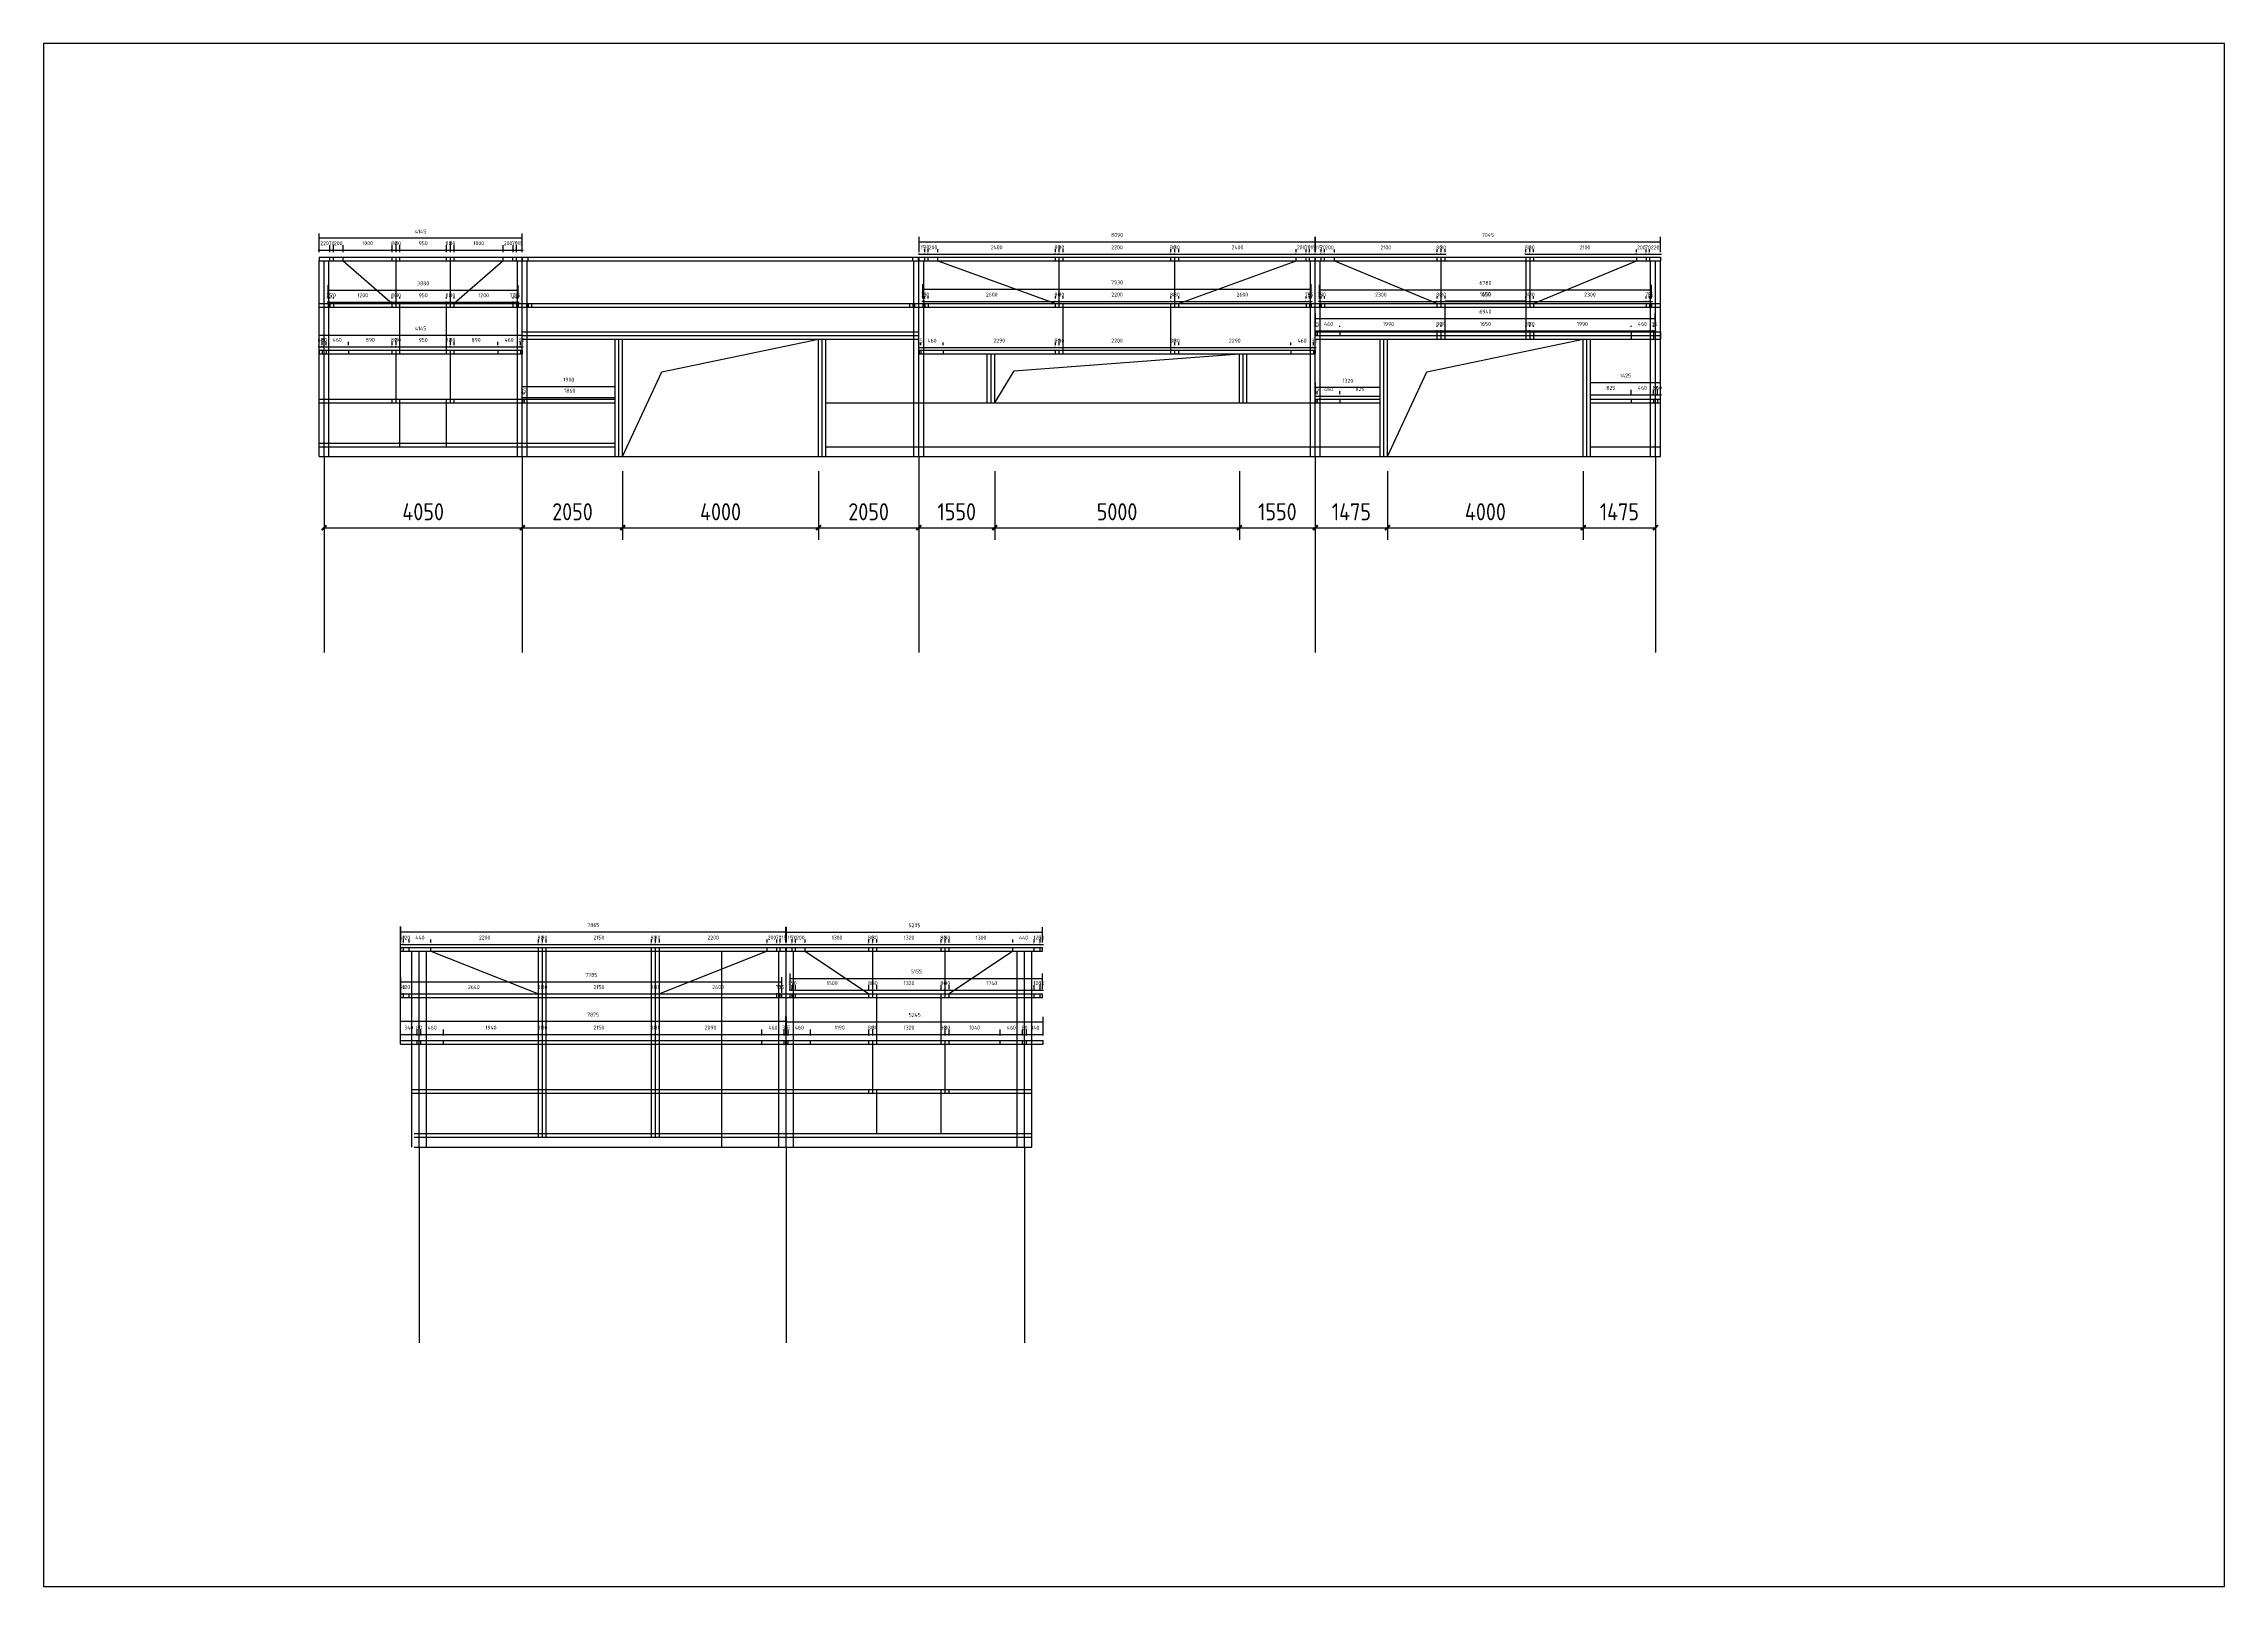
# Model space of a CAD drawing. Extents: x 533809 to 747315, y -17138 to 180511.
# Drawn here: x 551289 to 595839, y 45862 to 77362 of the extents above; entities that cross this region are included whole.
import ezdxf

# ---------------------------------------------------------------- set-up
doc = ezdxf.new("R2010")
doc.units = 0
doc.header["$LTSCALE"] = 1000
doc.header["$MEASUREMENT"] = 0
doc.layers.add('AXIS', color=3, linetype='Continuous')
doc.layers.add('DOTE', color=1, linetype='Continuous')
doc.styles.get("Standard").update_dxf_attribs({"font": 'gbenor.shx', "bigfont": 'gbcbig.shx'})
doc.dimstyles.get("Standard").update_dxf_attribs({"dimscale": 100, "dimtxt": 3.5, "dimasz": 1, "dimexe": 2.5, "dimexo": 3, "dimgap": 1.5, "dimtad": 1, "dimdec": 0, "dimzin": 0, "dimdsep": 46, "dimtxsty": 'Standard', "dimblk": 'ARCHTICK', "dimcen": 0.09, "dimadec": 0, "dimazin": 0, "dimtfac": 1, "dimtdec": 0, "dimtix": 1, "dimtmove": 2, "dimatfit": 3, "dimfxl": 1, "dimtolj": 1, "dimtzin": 0, "dimarcsym": 0})

# ---------------------------------------------------------------- blocks, each defined once
blk = doc.blocks.new('_ArchTick')
at = {"color": 0, "linetype": 'ByBlock', "const_width": 0.4}
blk.add_lwpolyline([(-0.5, -0.5), (0.5, 0.5)], dxfattribs=at)
blk = doc.blocks.new('*D2374')
at = {"layer": 'AXIS', "color": 3, "lineweight": -2}
for p, q in [((561068, 68630), (561068, 67229)), ((563118, 68630), (563118, 67229)), ((561068, 67479), (563118, 67479))]:
    blk.add_line(p, q, dxfattribs=at)
at = {"layer": 'Defpoints', "color": 0}
for p in [(561068, 68930), (563118, 68930), (563118, 67479)]:
    blk.add_point(p, dxfattribs=at)
at = {"layer": 'AXIS', "color": 3, "lineweight": -2, "xscale": 100, "yscale": 100, "zscale": 100, "rotation": 180}
blk.add_blockref('_ArchTick', (561068, 67479), dxfattribs=at)
at = {"layer": 'AXIS', "color": 3, "lineweight": -2, "xscale": 100, "yscale": 100, "zscale": 100}
blk.add_blockref('_ArchTick', (563118, 67479), dxfattribs=at)
at = {"layer": 'AXIS', "color": 0, "insert": (562093, 67804), "char_height": 350, "attachment_point": 5}
blk.add_mtext('\\A1;2050', dxfattribs=at)
blk = doc.blocks.new('*D2375')
at = {"layer": 'AXIS', "color": 3, "lineweight": -2}
for p, q in [((563118, 68630), (563118, 67229)), ((567118, 68630), (567118, 67229)), ((563118, 67479), (567118, 67479))]:
    blk.add_line(p, q, dxfattribs=at)
at = {"layer": 'Defpoints', "color": 0}
for p in [(563118, 68930), (567118, 68930), (567118, 67479)]:
    blk.add_point(p, dxfattribs=at)
at = {"layer": 'AXIS', "color": 3, "lineweight": -2, "xscale": 100, "yscale": 100, "zscale": 100, "rotation": 180}
blk.add_blockref('_ArchTick', (563118, 67479), dxfattribs=at)
at = {"layer": 'AXIS', "color": 3, "lineweight": -2, "xscale": 100, "yscale": 100, "zscale": 100}
blk.add_blockref('_ArchTick', (567118, 67479), dxfattribs=at)
at = {"layer": 'AXIS', "color": 0, "insert": (565118, 67804), "char_height": 350, "attachment_point": 5}
blk.add_mtext('\\A1;4000', dxfattribs=at)
blk = doc.blocks.new('*D2376')
at = {"layer": 'AXIS', "color": 3, "lineweight": -2}
for p, q in [((567118, 68630), (567118, 67229)), ((569168, 68630), (569168, 67229)), ((567118, 67479), (569168, 67479))]:
    blk.add_line(p, q, dxfattribs=at)
at = {"layer": 'Defpoints', "color": 0}
for p in [(567118, 68930), (569168, 68930), (569168, 67479)]:
    blk.add_point(p, dxfattribs=at)
at = {"layer": 'AXIS', "color": 3, "lineweight": -2, "xscale": 100, "yscale": 100, "zscale": 100, "rotation": 180}
blk.add_blockref('_ArchTick', (567118, 67479), dxfattribs=at)
at = {"layer": 'AXIS', "color": 3, "lineweight": -2, "xscale": 100, "yscale": 100, "zscale": 100}
blk.add_blockref('_ArchTick', (569168, 67479), dxfattribs=at)
at = {"layer": 'AXIS', "color": 0, "insert": (568143, 67804), "char_height": 350, "attachment_point": 5}
blk.add_mtext('\\A1;2050', dxfattribs=at)
blk = doc.blocks.new('*D2368')
at = {"layer": 'AXIS', "color": 3, "lineweight": -2}
for p, q in [((569168, 68630), (569168, 67229)), ((570718, 68630), (570718, 67229)), ((569168, 67479), (570718, 67479))]:
    blk.add_line(p, q, dxfattribs=at)
at = {"layer": 'Defpoints', "color": 0}
for p in [(569168, 68930), (570718, 68930), (570718, 67479)]:
    blk.add_point(p, dxfattribs=at)
at = {"layer": 'AXIS', "color": 3, "lineweight": -2, "xscale": 100, "yscale": 100, "zscale": 100, "rotation": 180}
blk.add_blockref('_ArchTick', (569168, 67479), dxfattribs=at)
at = {"layer": 'AXIS', "color": 3, "lineweight": -2, "xscale": 100, "yscale": 100, "zscale": 100}
blk.add_blockref('_ArchTick', (570718, 67479), dxfattribs=at)
at = {"layer": 'AXIS', "color": 0, "insert": (569943, 67804), "char_height": 350, "attachment_point": 5}
blk.add_mtext('\\A1;1550', dxfattribs=at)
blk = doc.blocks.new('*D2377')
at = {"layer": 'AXIS', "color": 3, "lineweight": -2}
for p, q in [((577268, 68630), (577268, 67229)), ((578743, 68630), (578743, 67229)), ((577268, 67479), (578743, 67479))]:
    blk.add_line(p, q, dxfattribs=at)
at = {"layer": 'Defpoints', "color": 0}
for p in [(577268, 68930), (578743, 68930), (578743, 67479)]:
    blk.add_point(p, dxfattribs=at)
at = {"layer": 'AXIS', "color": 3, "lineweight": -2, "xscale": 100, "yscale": 100, "zscale": 100, "rotation": 180}
blk.add_blockref('_ArchTick', (577268, 67479), dxfattribs=at)
at = {"layer": 'AXIS', "color": 3, "lineweight": -2, "xscale": 100, "yscale": 100, "zscale": 100}
blk.add_blockref('_ArchTick', (578743, 67479), dxfattribs=at)
at = {"layer": 'AXIS', "color": 0, "insert": (578005, 67804), "char_height": 350, "attachment_point": 5}
blk.add_mtext('\\A1;1475', dxfattribs=at)
blk = doc.blocks.new('*D2378')
at = {"layer": 'AXIS', "color": 3, "lineweight": -2}
for p, q in [((578743, 68630), (578743, 67229)), ((582743, 68630), (582743, 67229)), ((578743, 67479), (582743, 67479))]:
    blk.add_line(p, q, dxfattribs=at)
at = {"layer": 'Defpoints', "color": 0}
for p in [(578743, 68930), (582743, 68930), (582743, 67479)]:
    blk.add_point(p, dxfattribs=at)
at = {"layer": 'AXIS', "color": 3, "lineweight": -2, "xscale": 100, "yscale": 100, "zscale": 100, "rotation": 180}
blk.add_blockref('_ArchTick', (578743, 67479), dxfattribs=at)
at = {"layer": 'AXIS', "color": 3, "lineweight": -2, "xscale": 100, "yscale": 100, "zscale": 100}
blk.add_blockref('_ArchTick', (582743, 67479), dxfattribs=at)
at = {"layer": 'AXIS', "color": 0, "insert": (580743, 67804), "char_height": 350, "attachment_point": 5}
blk.add_mtext('\\A1;4000', dxfattribs=at)
blk = doc.blocks.new('*D2379')
at = {"layer": 'AXIS', "color": 3, "lineweight": -2}
for p, q in [((582743, 68630), (582743, 67229)), ((584218, 68630), (584218, 67229)), ((582743, 67479), (584218, 67479))]:
    blk.add_line(p, q, dxfattribs=at)
at = {"layer": 'Defpoints', "color": 0}
for p in [(582743, 68930), (584218, 68930), (584218, 67479)]:
    blk.add_point(p, dxfattribs=at)
at = {"layer": 'AXIS', "color": 3, "lineweight": -2, "xscale": 100, "yscale": 100, "zscale": 100, "rotation": 180}
blk.add_blockref('_ArchTick', (582743, 67479), dxfattribs=at)
at = {"layer": 'AXIS', "color": 3, "lineweight": -2, "xscale": 100, "yscale": 100, "zscale": 100}
blk.add_blockref('_ArchTick', (584218, 67479), dxfattribs=at)
at = {"layer": 'AXIS', "color": 0, "insert": (583480, 67804), "char_height": 350, "attachment_point": 5}
blk.add_mtext('\\A1;1475', dxfattribs=at)
blk = doc.blocks.new('*D2369')
at = {"layer": 'AXIS', "color": 3, "lineweight": -2}
for p, q in [((557018, 68630), (557018, 67229)), ((561068, 68630), (561068, 67229)), ((557018, 67479), (561068, 67479))]:
    blk.add_line(p, q, dxfattribs=at)
at = {"layer": 'Defpoints', "color": 0}
for p in [(557018, 68930), (561068, 68930), (561068, 67479)]:
    blk.add_point(p, dxfattribs=at)
at = {"layer": 'AXIS', "color": 3, "lineweight": -2, "xscale": 100, "yscale": 100, "zscale": 100, "rotation": 180}
blk.add_blockref('_ArchTick', (557018, 67479), dxfattribs=at)
at = {"layer": 'AXIS', "color": 3, "lineweight": -2, "xscale": 100, "yscale": 100, "zscale": 100}
blk.add_blockref('_ArchTick', (561068, 67479), dxfattribs=at)
at = {"layer": 'AXIS', "color": 0, "insert": (559043, 67804), "char_height": 350, "attachment_point": 5}
blk.add_mtext('\\A1;4050', dxfattribs=at)
blk = doc.blocks.new('*D2370')
at = {"layer": 'AXIS', "color": 3, "lineweight": -2}
for p, q in [((570718, 68630), (570718, 67229)), ((575718, 68630), (575718, 67229)), ((570718, 67479), (575718, 67479))]:
    blk.add_line(p, q, dxfattribs=at)
at = {"layer": 'Defpoints', "color": 0}
for p in [(570718, 68930), (575718, 68930), (575718, 67479)]:
    blk.add_point(p, dxfattribs=at)
at = {"layer": 'AXIS', "color": 3, "lineweight": -2, "xscale": 100, "yscale": 100, "zscale": 100, "rotation": 180}
blk.add_blockref('_ArchTick', (570718, 67479), dxfattribs=at)
at = {"layer": 'AXIS', "color": 3, "lineweight": -2, "xscale": 100, "yscale": 100, "zscale": 100}
blk.add_blockref('_ArchTick', (575718, 67479), dxfattribs=at)
at = {"layer": 'AXIS', "color": 0, "insert": (573218, 67804), "char_height": 350, "attachment_point": 5}
blk.add_mtext('\\A1;5000', dxfattribs=at)
blk = doc.blocks.new('*D2371')
at = {"layer": 'AXIS', "color": 3, "lineweight": -2}
for p, q in [((575718, 68630), (575718, 67229)), ((577268, 68630), (577268, 67229)), ((575718, 67479), (577268, 67479))]:
    blk.add_line(p, q, dxfattribs=at)
at = {"layer": 'Defpoints', "color": 0}
for p in [(575718, 68930), (577268, 68930), (577268, 67479)]:
    blk.add_point(p, dxfattribs=at)
at = {"layer": 'AXIS', "color": 3, "lineweight": -2, "xscale": 100, "yscale": 100, "zscale": 100, "rotation": 180}
blk.add_blockref('_ArchTick', (575718, 67479), dxfattribs=at)
at = {"layer": 'AXIS', "color": 3, "lineweight": -2, "xscale": 100, "yscale": 100, "zscale": 100}
blk.add_blockref('_ArchTick', (577268, 67479), dxfattribs=at)
at = {"layer": 'AXIS', "color": 0, "insert": (576493, 67804), "char_height": 350, "attachment_point": 5}
blk.add_mtext('\\A1;1550', dxfattribs=at)
blk = doc.blocks.new('*D2392')
at = {"color": 0, "lineweight": -2}
for p, q in [((556918, 73147), (556898, 73147)), ((556918, 73105), (556918, 73247)), ((556918, 73147), (557138, 73147)), ((557138, 73105), (557138, 73247)), ((557138, 73147), (557158, 73147))]:
    blk.add_line(p, q, dxfattribs=at)
at = {"layer": 'Defpoints', "color": 0}
for p in [(557138, 73147), (556918, 73005), (557138, 73005)]:
    blk.add_point(p, dxfattribs=at)
at = {"color": 0, "lineweight": -2, "xscale": 20, "yscale": 20, "zscale": 20}
blk.add_blockref('_ArchTick', (556918, 73147), dxfattribs=at)
at = {"color": 0, "lineweight": -2, "xscale": 20, "yscale": 20, "zscale": 20, "rotation": 180}
blk.add_blockref('_ArchTick', (557138, 73147), dxfattribs=at)
at = {"color": 0, "insert": (557028, 73287), "char_height": 80, "attachment_point": 5}
blk.add_mtext('\\A1;220', dxfattribs=at)
blk = doc.blocks.new('*D2393')
at = {"color": 0, "lineweight": -2}
for p, q in [((557138, 73147), (557118, 73147)), ((557138, 73105), (557138, 73247)), ((557138, 73147), (557208, 73147)), ((557208, 73105), (557208, 73247)), ((557208, 73147), (557228, 73147))]:
    blk.add_line(p, q, dxfattribs=at)
at = {"layer": 'Defpoints', "color": 0}
for p in [(557208, 73147), (557138, 73005), (557208, 73005)]:
    blk.add_point(p, dxfattribs=at)
at = {"color": 0, "lineweight": -2, "xscale": 20, "yscale": 20, "zscale": 20}
blk.add_blockref('_ArchTick', (557138, 73147), dxfattribs=at)
at = {"color": 0, "lineweight": -2, "xscale": 20, "yscale": 20, "zscale": 20, "rotation": 180}
blk.add_blockref('_ArchTick', (557208, 73147), dxfattribs=at)
at = {"color": 0, "insert": (557173, 73287), "char_height": 80, "attachment_point": 5}
blk.add_mtext('\\A1;70', dxfattribs=at)
blk = doc.blocks.new('*D2394')
at = {"color": 0, "lineweight": -2}
for p, q in [((557208, 73147), (557188, 73147)), ((557208, 73105), (557208, 73247)), ((557208, 73147), (557408, 73147)), ((557408, 73105), (557408, 73247)), ((557408, 73147), (557428, 73147))]:
    blk.add_line(p, q, dxfattribs=at)
at = {"layer": 'Defpoints', "color": 0}
for p in [(557408, 73147), (557208, 73005), (557408, 73005)]:
    blk.add_point(p, dxfattribs=at)
at = {"color": 0, "lineweight": -2, "xscale": 20, "yscale": 20, "zscale": 20}
blk.add_blockref('_ArchTick', (557208, 73147), dxfattribs=at)
at = {"color": 0, "lineweight": -2, "xscale": 20, "yscale": 20, "zscale": 20, "rotation": 180}
blk.add_blockref('_ArchTick', (557408, 73147), dxfattribs=at)
at = {"color": 0, "insert": (557308, 73287), "char_height": 80, "attachment_point": 5}
blk.add_mtext('\\A1;200', dxfattribs=at)
blk = doc.blocks.new('*D2395')
at = {"color": 0, "lineweight": -2}
for p, q in [((557408, 73105), (557408, 73247)), ((557408, 73147), (558408, 73147)), ((558408, 73105), (558408, 73247))]:
    blk.add_line(p, q, dxfattribs=at)
at = {"layer": 'Defpoints', "color": 0}
for p in [(558408, 73147), (557408, 73005), (558408, 73005)]:
    blk.add_point(p, dxfattribs=at)
at = {"color": 0, "lineweight": -2, "xscale": 20, "yscale": 20, "zscale": 20, "rotation": 180}
blk.add_blockref('_ArchTick', (557408, 73147), dxfattribs=at)
at = {"color": 0, "lineweight": -2, "xscale": 20, "yscale": 20, "zscale": 20}
blk.add_blockref('_ArchTick', (558408, 73147), dxfattribs=at)
at = {"color": 0, "insert": (557908, 73287), "char_height": 80, "attachment_point": 5}
blk.add_mtext('\\A1;1000', dxfattribs=at)
blk = doc.blocks.new('*D2396')
at = {"color": 0, "lineweight": -2}
for p, q in [((558408, 73147), (558388, 73147)), ((558408, 73105), (558408, 73247)), ((558408, 73147), (558488, 73147)), ((558488, 73105), (558488, 73247)), ((558488, 73147), (558508, 73147))]:
    blk.add_line(p, q, dxfattribs=at)
at = {"layer": 'Defpoints', "color": 0}
for p in [(558488, 73147), (558408, 73005), (558488, 73005)]:
    blk.add_point(p, dxfattribs=at)
at = {"color": 0, "lineweight": -2, "xscale": 20, "yscale": 20, "zscale": 20}
blk.add_blockref('_ArchTick', (558408, 73147), dxfattribs=at)
at = {"color": 0, "lineweight": -2, "xscale": 20, "yscale": 20, "zscale": 20, "rotation": 180}
blk.add_blockref('_ArchTick', (558488, 73147), dxfattribs=at)
at = {"color": 0, "insert": (558448, 73287), "char_height": 80, "attachment_point": 5}
blk.add_mtext('\\A1;80', dxfattribs=at)
blk = doc.blocks.new('*D2397')
at = {"color": 0, "lineweight": -2}
for p, q in [((558488, 73147), (558468, 73147)), ((558488, 73105), (558488, 73247)), ((558488, 73147), (558568, 73147)), ((558568, 73105), (558568, 73247)), ((558568, 73147), (558588, 73147))]:
    blk.add_line(p, q, dxfattribs=at)
at = {"layer": 'Defpoints', "color": 0}
for p in [(558568, 73147), (558488, 73005), (558568, 73005)]:
    blk.add_point(p, dxfattribs=at)
at = {"color": 0, "lineweight": -2, "xscale": 20, "yscale": 20, "zscale": 20}
blk.add_blockref('_ArchTick', (558488, 73147), dxfattribs=at)
at = {"color": 0, "lineweight": -2, "xscale": 20, "yscale": 20, "zscale": 20, "rotation": 180}
blk.add_blockref('_ArchTick', (558568, 73147), dxfattribs=at)
at = {"color": 0, "insert": (558528, 73287), "char_height": 80, "attachment_point": 5}
blk.add_mtext('\\A1;80', dxfattribs=at)
blk = doc.blocks.new('*D2398')
at = {"color": 0, "lineweight": -2}
for p, q in [((558568, 73105), (558568, 73247)), ((558568, 73147), (559518, 73147)), ((559518, 73105), (559518, 73247))]:
    blk.add_line(p, q, dxfattribs=at)
at = {"layer": 'Defpoints', "color": 0}
for p in [(559518, 73147), (558568, 73005), (559518, 73005)]:
    blk.add_point(p, dxfattribs=at)
at = {"color": 0, "lineweight": -2, "xscale": 20, "yscale": 20, "zscale": 20, "rotation": 180}
blk.add_blockref('_ArchTick', (558568, 73147), dxfattribs=at)
at = {"color": 0, "lineweight": -2, "xscale": 20, "yscale": 20, "zscale": 20}
blk.add_blockref('_ArchTick', (559518, 73147), dxfattribs=at)
at = {"color": 0, "insert": (559043, 73287), "char_height": 80, "attachment_point": 5}
blk.add_mtext('\\A1;950', dxfattribs=at)
blk = doc.blocks.new('*D2399')
at = {"color": 0, "lineweight": -2}
for p, q in [((559518, 73147), (559498, 73147)), ((559518, 73105), (559518, 73247)), ((559518, 73147), (559598, 73147)), ((559598, 73105), (559598, 73247)), ((559598, 73147), (559618, 73147))]:
    blk.add_line(p, q, dxfattribs=at)
at = {"layer": 'Defpoints', "color": 0}
for p in [(559598, 73147), (559518, 73005), (559598, 73005)]:
    blk.add_point(p, dxfattribs=at)
at = {"color": 0, "lineweight": -2, "xscale": 20, "yscale": 20, "zscale": 20}
blk.add_blockref('_ArchTick', (559518, 73147), dxfattribs=at)
at = {"color": 0, "lineweight": -2, "xscale": 20, "yscale": 20, "zscale": 20, "rotation": 180}
blk.add_blockref('_ArchTick', (559598, 73147), dxfattribs=at)
at = {"color": 0, "insert": (559558, 73287), "char_height": 80, "attachment_point": 5}
blk.add_mtext('\\A1;80', dxfattribs=at)
blk = doc.blocks.new('*D2400')
at = {"color": 0, "lineweight": -2}
for p, q in [((559598, 73147), (559578, 73147)), ((559598, 73105), (559598, 73247)), ((559598, 73147), (559678, 73147)), ((559678, 73105), (559678, 73247)), ((559678, 73147), (559698, 73147))]:
    blk.add_line(p, q, dxfattribs=at)
at = {"layer": 'Defpoints', "color": 0}
for p in [(559678, 73147), (559598, 73005), (559678, 73005)]:
    blk.add_point(p, dxfattribs=at)
at = {"color": 0, "lineweight": -2, "xscale": 20, "yscale": 20, "zscale": 20}
blk.add_blockref('_ArchTick', (559598, 73147), dxfattribs=at)
at = {"color": 0, "lineweight": -2, "xscale": 20, "yscale": 20, "zscale": 20, "rotation": 180}
blk.add_blockref('_ArchTick', (559678, 73147), dxfattribs=at)
at = {"color": 0, "insert": (559638, 73287), "char_height": 80, "attachment_point": 5}
blk.add_mtext('\\A1;80', dxfattribs=at)
blk = doc.blocks.new('*D2401')
at = {"color": 0, "lineweight": -2}
for p, q in [((559678, 73105), (559678, 73247)), ((559678, 73147), (560678, 73147)), ((560678, 73105), (560678, 73247))]:
    blk.add_line(p, q, dxfattribs=at)
at = {"layer": 'Defpoints', "color": 0}
for p in [(560678, 73147), (559678, 73005), (560678, 73005)]:
    blk.add_point(p, dxfattribs=at)
at = {"color": 0, "lineweight": -2, "xscale": 20, "yscale": 20, "zscale": 20, "rotation": 180}
blk.add_blockref('_ArchTick', (559678, 73147), dxfattribs=at)
at = {"color": 0, "lineweight": -2, "xscale": 20, "yscale": 20, "zscale": 20}
blk.add_blockref('_ArchTick', (560678, 73147), dxfattribs=at)
at = {"color": 0, "insert": (560178, 73287), "char_height": 80, "attachment_point": 5}
blk.add_mtext('\\A1;1000', dxfattribs=at)
blk = doc.blocks.new('*D2402')
at = {"color": 0, "lineweight": -2}
for p, q in [((560678, 73147), (560658, 73147)), ((560678, 73105), (560678, 73247)), ((560678, 73147), (560878, 73147)), ((560878, 73105), (560878, 73247)), ((560878, 73147), (560898, 73147))]:
    blk.add_line(p, q, dxfattribs=at)
at = {"layer": 'Defpoints', "color": 0}
for p in [(560878, 73147), (560678, 73005), (560878, 73005)]:
    blk.add_point(p, dxfattribs=at)
at = {"color": 0, "lineweight": -2, "xscale": 20, "yscale": 20, "zscale": 20}
blk.add_blockref('_ArchTick', (560678, 73147), dxfattribs=at)
at = {"color": 0, "lineweight": -2, "xscale": 20, "yscale": 20, "zscale": 20, "rotation": 180}
blk.add_blockref('_ArchTick', (560878, 73147), dxfattribs=at)
at = {"color": 0, "insert": (560778, 73287), "char_height": 80, "attachment_point": 5}
blk.add_mtext('\\A1;200', dxfattribs=at)
blk = doc.blocks.new('*D2403')
at = {"color": 0, "lineweight": -2}
for p, q in [((560878, 73147), (560858, 73147)), ((560878, 73105), (560878, 73247)), ((560878, 73147), (560948, 73147)), ((560948, 73105), (560948, 73247)), ((560948, 73147), (560968, 73147))]:
    blk.add_line(p, q, dxfattribs=at)
at = {"layer": 'Defpoints', "color": 0}
for p in [(560948, 73147), (560878, 73005), (560948, 73005)]:
    blk.add_point(p, dxfattribs=at)
at = {"color": 0, "lineweight": -2, "xscale": 20, "yscale": 20, "zscale": 20}
blk.add_blockref('_ArchTick', (560878, 73147), dxfattribs=at)
at = {"color": 0, "lineweight": -2, "xscale": 20, "yscale": 20, "zscale": 20, "rotation": 180}
blk.add_blockref('_ArchTick', (560948, 73147), dxfattribs=at)
at = {"color": 0, "insert": (560913, 73287), "char_height": 80, "attachment_point": 5}
blk.add_mtext('\\A1;70', dxfattribs=at)
blk = doc.blocks.new('*D2404')
at = {"color": 0, "lineweight": -2}
for p, q in [((560948, 73147), (560928, 73147)), ((560948, 73105), (560948, 73247)), ((560948, 73147), (561063, 73147)), ((561063, 73105), (561063, 73247)), ((561063, 73147), (561083, 73147))]:
    blk.add_line(p, q, dxfattribs=at)
at = {"layer": 'Defpoints', "color": 0}
for p in [(561063, 73147), (560948, 73005), (561063, 73005)]:
    blk.add_point(p, dxfattribs=at)
at = {"color": 0, "lineweight": -2, "xscale": 20, "yscale": 20, "zscale": 20}
blk.add_blockref('_ArchTick', (560948, 73147), dxfattribs=at)
at = {"color": 0, "lineweight": -2, "xscale": 20, "yscale": 20, "zscale": 20, "rotation": 180}
blk.add_blockref('_ArchTick', (561063, 73147), dxfattribs=at)
at = {"color": 0, "insert": (561005, 73287), "char_height": 80, "attachment_point": 5}
blk.add_mtext('\\A1;115', dxfattribs=at)
blk = doc.blocks.new('*D2408')
at = {"color": 0, "lineweight": -2}
for p, q in [((557103, 72155), (557103, 72185)), ((557138, 72155), (557138, 72185)), ((557103, 72085), (557083, 72085)), ((557103, 72085), (557138, 72085)), ((557138, 72085), (557158, 72085))]:
    blk.add_line(p, q, dxfattribs=at)
at = {"layer": 'Defpoints', "color": 0}
for p in [(557103, 72055), (557138, 72085), (557138, 72055)]:
    blk.add_point(p, dxfattribs=at)
at = {"color": 0, "lineweight": -2, "xscale": 20, "yscale": 20, "zscale": 20}
blk.add_blockref('_ArchTick', (557103, 72085), dxfattribs=at)
at = {"color": 0, "lineweight": -2, "xscale": 20, "yscale": 20, "zscale": 20, "rotation": 180}
blk.add_blockref('_ArchTick', (557138, 72085), dxfattribs=at)
at = {"color": 0, "insert": (557120, 72225), "char_height": 80, "attachment_point": 5}
blk.add_mtext('\\A1;35', dxfattribs=at)
blk = doc.blocks.new('*D2409')
at = {"color": 0, "lineweight": -2}
for p, q in [((557138, 72155), (557138, 72185)), ((557208, 72155), (557208, 72185)), ((557138, 72085), (557118, 72085)), ((557138, 72085), (557208, 72085)), ((557208, 72085), (557228, 72085))]:
    blk.add_line(p, q, dxfattribs=at)
at = {"layer": 'Defpoints', "color": 0}
for p in [(557138, 72055), (557208, 72085), (557208, 72055)]:
    blk.add_point(p, dxfattribs=at)
at = {"color": 0, "lineweight": -2, "xscale": 20, "yscale": 20, "zscale": 20}
blk.add_blockref('_ArchTick', (557138, 72085), dxfattribs=at)
at = {"color": 0, "lineweight": -2, "xscale": 20, "yscale": 20, "zscale": 20, "rotation": 180}
blk.add_blockref('_ArchTick', (557208, 72085), dxfattribs=at)
at = {"color": 0, "insert": (557201, 72225), "char_height": 80, "attachment_point": 5}
blk.add_mtext('\\A1;70', dxfattribs=at)
blk = doc.blocks.new('*D2410')
at = {"color": 0, "lineweight": -2}
for p, q in [((557208, 72155), (557208, 72185)), ((558408, 72155), (558408, 72185)), ((557208, 72085), (558408, 72085))]:
    blk.add_line(p, q, dxfattribs=at)
at = {"layer": 'Defpoints', "color": 0}
for p in [(557208, 72055), (558408, 72085), (558408, 72055)]:
    blk.add_point(p, dxfattribs=at)
at = {"color": 0, "lineweight": -2, "xscale": 20, "yscale": 20, "zscale": 20, "rotation": 180}
blk.add_blockref('_ArchTick', (557208, 72085), dxfattribs=at)
at = {"color": 0, "lineweight": -2, "xscale": 20, "yscale": 20, "zscale": 20}
blk.add_blockref('_ArchTick', (558408, 72085), dxfattribs=at)
at = {"color": 0, "insert": (557808, 72225), "char_height": 80, "attachment_point": 5}
blk.add_mtext('\\A1;1200', dxfattribs=at)
blk = doc.blocks.new('*D2411')
at = {"color": 0, "lineweight": -2}
for p, q in [((558408, 72155), (558408, 72185)), ((558488, 72155), (558488, 72185)), ((558408, 72085), (558388, 72085)), ((558408, 72085), (558488, 72085)), ((558488, 72085), (558508, 72085))]:
    blk.add_line(p, q, dxfattribs=at)
at = {"layer": 'Defpoints', "color": 0}
for p in [(558408, 72055), (558488, 72085), (558488, 72055)]:
    blk.add_point(p, dxfattribs=at)
at = {"color": 0, "lineweight": -2, "xscale": 20, "yscale": 20, "zscale": 20}
blk.add_blockref('_ArchTick', (558408, 72085), dxfattribs=at)
at = {"color": 0, "lineweight": -2, "xscale": 20, "yscale": 20, "zscale": 20, "rotation": 180}
blk.add_blockref('_ArchTick', (558488, 72085), dxfattribs=at)
at = {"color": 0, "insert": (558448, 72225), "char_height": 80, "attachment_point": 5}
blk.add_mtext('\\A1;80', dxfattribs=at)
blk = doc.blocks.new('*D2412')
at = {"color": 0, "lineweight": -2}
for p, q in [((558488, 72155), (558488, 72185)), ((558568, 72155), (558568, 72185)), ((558488, 72085), (558468, 72085)), ((558488, 72085), (558568, 72085)), ((558568, 72085), (558588, 72085))]:
    blk.add_line(p, q, dxfattribs=at)
at = {"layer": 'Defpoints', "color": 0}
for p in [(558488, 72055), (558568, 72085), (558568, 72055)]:
    blk.add_point(p, dxfattribs=at)
at = {"color": 0, "lineweight": -2, "xscale": 20, "yscale": 20, "zscale": 20}
blk.add_blockref('_ArchTick', (558488, 72085), dxfattribs=at)
at = {"color": 0, "lineweight": -2, "xscale": 20, "yscale": 20, "zscale": 20, "rotation": 180}
blk.add_blockref('_ArchTick', (558568, 72085), dxfattribs=at)
at = {"color": 0, "insert": (558528, 72225), "char_height": 80, "attachment_point": 5}
blk.add_mtext('\\A1;80', dxfattribs=at)
blk = doc.blocks.new('*D2413')
at = {"color": 0, "lineweight": -2}
for p, q in [((558568, 72155), (558568, 72185)), ((559518, 72155), (559518, 72185)), ((558568, 72085), (559518, 72085))]:
    blk.add_line(p, q, dxfattribs=at)
at = {"layer": 'Defpoints', "color": 0}
for p in [(558568, 72055), (559518, 72085), (559518, 72055)]:
    blk.add_point(p, dxfattribs=at)
at = {"color": 0, "lineweight": -2, "xscale": 20, "yscale": 20, "zscale": 20, "rotation": 180}
blk.add_blockref('_ArchTick', (558568, 72085), dxfattribs=at)
at = {"color": 0, "lineweight": -2, "xscale": 20, "yscale": 20, "zscale": 20}
blk.add_blockref('_ArchTick', (559518, 72085), dxfattribs=at)
at = {"color": 0, "insert": (559043, 72225), "char_height": 80, "attachment_point": 5}
blk.add_mtext('\\A1;950', dxfattribs=at)
blk = doc.blocks.new('*D2414')
at = {"color": 0, "lineweight": -2}
for p, q in [((559518, 72155), (559518, 72185)), ((559598, 72155), (559598, 72185)), ((559518, 72085), (559498, 72085)), ((559518, 72085), (559598, 72085)), ((559598, 72085), (559618, 72085))]:
    blk.add_line(p, q, dxfattribs=at)
at = {"layer": 'Defpoints', "color": 0}
for p in [(559518, 72055), (559598, 72085), (559598, 72055)]:
    blk.add_point(p, dxfattribs=at)
at = {"color": 0, "lineweight": -2, "xscale": 20, "yscale": 20, "zscale": 20}
blk.add_blockref('_ArchTick', (559518, 72085), dxfattribs=at)
at = {"color": 0, "lineweight": -2, "xscale": 20, "yscale": 20, "zscale": 20, "rotation": 180}
blk.add_blockref('_ArchTick', (559598, 72085), dxfattribs=at)
at = {"color": 0, "insert": (559558, 72225), "char_height": 80, "attachment_point": 5}
blk.add_mtext('\\A1;80', dxfattribs=at)
blk = doc.blocks.new('*D2415')
at = {"color": 0, "lineweight": -2}
for p, q in [((559598, 72155), (559598, 72185)), ((559678, 72155), (559678, 72185)), ((559598, 72085), (559578, 72085)), ((559598, 72085), (559678, 72085)), ((559678, 72085), (559698, 72085))]:
    blk.add_line(p, q, dxfattribs=at)
at = {"layer": 'Defpoints', "color": 0}
for p in [(559598, 72055), (559678, 72085), (559678, 72055)]:
    blk.add_point(p, dxfattribs=at)
at = {"color": 0, "lineweight": -2, "xscale": 20, "yscale": 20, "zscale": 20}
blk.add_blockref('_ArchTick', (559598, 72085), dxfattribs=at)
at = {"color": 0, "lineweight": -2, "xscale": 20, "yscale": 20, "zscale": 20, "rotation": 180}
blk.add_blockref('_ArchTick', (559678, 72085), dxfattribs=at)
at = {"color": 0, "insert": (559638, 72225), "char_height": 80, "attachment_point": 5}
blk.add_mtext('\\A1;80', dxfattribs=at)
blk = doc.blocks.new('*D2416')
at = {"color": 0, "lineweight": -2}
for p, q in [((559678, 72155), (559678, 72185)), ((560878, 72155), (560878, 72185)), ((559678, 72085), (560878, 72085))]:
    blk.add_line(p, q, dxfattribs=at)
at = {"layer": 'Defpoints', "color": 0}
for p in [(559678, 72055), (560878, 72085), (560878, 72055)]:
    blk.add_point(p, dxfattribs=at)
at = {"color": 0, "lineweight": -2, "xscale": 20, "yscale": 20, "zscale": 20, "rotation": 180}
blk.add_blockref('_ArchTick', (559678, 72085), dxfattribs=at)
at = {"color": 0, "lineweight": -2, "xscale": 20, "yscale": 20, "zscale": 20}
blk.add_blockref('_ArchTick', (560878, 72085), dxfattribs=at)
at = {"color": 0, "insert": (560278, 72225), "char_height": 80, "attachment_point": 5}
blk.add_mtext('\\A1;1200', dxfattribs=at)
blk = doc.blocks.new('*D2417')
at = {"color": 0, "lineweight": -2}
for p, q in [((560878, 72155), (560878, 72185)), ((560948, 72155), (560948, 72185)), ((560878, 72085), (560858, 72085)), ((560878, 72085), (560948, 72085)), ((560948, 72085), (560968, 72085))]:
    blk.add_line(p, q, dxfattribs=at)
at = {"layer": 'Defpoints', "color": 0}
for p in [(560878, 72055), (560948, 72085), (560948, 72055)]:
    blk.add_point(p, dxfattribs=at)
at = {"color": 0, "lineweight": -2, "xscale": 20, "yscale": 20, "zscale": 20}
blk.add_blockref('_ArchTick', (560878, 72085), dxfattribs=at)
at = {"color": 0, "lineweight": -2, "xscale": 20, "yscale": 20, "zscale": 20, "rotation": 180}
blk.add_blockref('_ArchTick', (560948, 72085), dxfattribs=at)
at = {"color": 0, "insert": (560870, 72225), "char_height": 80, "attachment_point": 5}
blk.add_mtext('\\A1;70', dxfattribs=at)
blk = doc.blocks.new('*D2418')
at = {"color": 0, "lineweight": -2}
for p, q in [((560948, 72155), (560948, 72185)), ((560983, 72155), (560983, 72185)), ((560948, 72085), (560928, 72085)), ((560948, 72085), (560983, 72085)), ((560983, 72085), (561003, 72085))]:
    blk.add_line(p, q, dxfattribs=at)
at = {"layer": 'Defpoints', "color": 0}
for p in [(560948, 72055), (560983, 72085), (560983, 72055)]:
    blk.add_point(p, dxfattribs=at)
at = {"color": 0, "lineweight": -2, "xscale": 20, "yscale": 20, "zscale": 20}
blk.add_blockref('_ArchTick', (560948, 72085), dxfattribs=at)
at = {"color": 0, "lineweight": -2, "xscale": 20, "yscale": 20, "zscale": 20, "rotation": 180}
blk.add_blockref('_ArchTick', (560983, 72085), dxfattribs=at)
at = {"color": 0, "insert": (560965, 72225), "char_height": 80, "attachment_point": 5}
blk.add_mtext('\\A1;35', dxfattribs=at)
blk = doc.blocks.new('*D2419')
at = {"color": 0, "lineweight": -2}
for p, q in [((556918, 73105), (556918, 73487)), ((561063, 73387), (556918, 73387)), ((561063, 73105), (561063, 73487))]:
    blk.add_line(p, q, dxfattribs=at)
at = {"layer": 'Defpoints', "color": 0}
for p in [(556918, 73387), (556918, 73005), (561063, 73005)]:
    blk.add_point(p, dxfattribs=at)
at = {"color": 0, "lineweight": -2, "xscale": 20, "yscale": 20, "zscale": 20, "rotation": 180}
blk.add_blockref('_ArchTick', (556918, 73387), dxfattribs=at)
at = {"color": 0, "lineweight": -2, "xscale": 20, "yscale": 20, "zscale": 20}
blk.add_blockref('_ArchTick', (561063, 73387), dxfattribs=at)
at = {"color": 0, "insert": (558990, 73527), "char_height": 80, "attachment_point": 5}
blk.add_mtext('\\A1;4145', dxfattribs=at)
blk = doc.blocks.new('*D2420')
at = {"color": 0, "lineweight": -2}
for p, q in [((557103, 72155), (557103, 72428)), ((557103, 72328), (560983, 72328)), ((560983, 72155), (560983, 72428))]:
    blk.add_line(p, q, dxfattribs=at)
at = {"layer": 'Defpoints', "color": 0}
for p in [(560983, 72328), (557103, 72055), (560983, 72055)]:
    blk.add_point(p, dxfattribs=at)
at = {"color": 0, "lineweight": -2, "xscale": 20, "yscale": 20, "zscale": 20, "rotation": 180}
blk.add_blockref('_ArchTick', (557103, 72328), dxfattribs=at)
at = {"color": 0, "lineweight": -2, "xscale": 20, "yscale": 20, "zscale": 20}
blk.add_blockref('_ArchTick', (560983, 72328), dxfattribs=at)
at = {"color": 0, "insert": (559043, 72468), "char_height": 80, "attachment_point": 5}
blk.add_mtext('\\A1;3880', dxfattribs=at)
blk = doc.blocks.new('*D2423')
at = {"color": 0, "lineweight": -2}
for p, q in [((556918, 71173), (556898, 71173)), ((556918, 71205), (556918, 71273)), ((556918, 71173), (556978, 71173)), ((556978, 71205), (556978, 71273)), ((556978, 71173), (556998, 71173))]:
    blk.add_line(p, q, dxfattribs=at)
at = {"layer": 'Defpoints', "color": 0}
for p in [(556918, 71105), (556978, 71173), (556978, 71105)]:
    blk.add_point(p, dxfattribs=at)
at = {"color": 0, "lineweight": -2, "xscale": 20, "yscale": 20, "zscale": 20}
blk.add_blockref('_ArchTick', (556918, 71173), dxfattribs=at)
at = {"color": 0, "lineweight": -2, "xscale": 20, "yscale": 20, "zscale": 20, "rotation": 180}
blk.add_blockref('_ArchTick', (556978, 71173), dxfattribs=at)
at = {"color": 0, "insert": (556948, 71313), "char_height": 80, "attachment_point": 5}
blk.add_mtext('\\A1;60', dxfattribs=at)
blk = doc.blocks.new('*D2424')
at = {"color": 0, "lineweight": -2}
for p, q in [((556978, 71173), (556958, 71173)), ((556978, 71205), (556978, 71273)), ((556978, 71173), (557058, 71173)), ((557058, 71205), (557058, 71273)), ((557058, 71173), (557078, 71173))]:
    blk.add_line(p, q, dxfattribs=at)
at = {"layer": 'Defpoints', "color": 0}
for p in [(556978, 71105), (557058, 71173), (557058, 71105)]:
    blk.add_point(p, dxfattribs=at)
at = {"color": 0, "lineweight": -2, "xscale": 20, "yscale": 20, "zscale": 20}
blk.add_blockref('_ArchTick', (556978, 71173), dxfattribs=at)
at = {"color": 0, "lineweight": -2, "xscale": 20, "yscale": 20, "zscale": 20, "rotation": 180}
blk.add_blockref('_ArchTick', (557058, 71173), dxfattribs=at)
at = {"color": 0, "insert": (557018, 71313), "char_height": 80, "attachment_point": 5}
blk.add_mtext('\\A1;80', dxfattribs=at)
blk = doc.blocks.new('*D2425')
at = {"color": 0, "lineweight": -2}
for p, q in [((557518, 71205), (557518, 71273)), ((557518, 71173), (558408, 71173)), ((558408, 71205), (558408, 71273))]:
    blk.add_line(p, q, dxfattribs=at)
at = {"layer": 'Defpoints', "color": 0}
for p in [(557518, 71105), (558408, 71173), (558408, 71105)]:
    blk.add_point(p, dxfattribs=at)
at = {"color": 0, "lineweight": -2, "xscale": 20, "yscale": 20, "zscale": 20, "rotation": 180}
blk.add_blockref('_ArchTick', (557518, 71173), dxfattribs=at)
at = {"color": 0, "lineweight": -2, "xscale": 20, "yscale": 20, "zscale": 20}
blk.add_blockref('_ArchTick', (558408, 71173), dxfattribs=at)
at = {"color": 0, "insert": (557963, 71313), "char_height": 80, "attachment_point": 5}
blk.add_mtext('\\A1;890', dxfattribs=at)
blk = doc.blocks.new('*D2426')
at = {"color": 0, "lineweight": -2}
for p, q in [((558408, 71173), (558388, 71173)), ((558408, 71205), (558408, 71273)), ((558408, 71173), (558488, 71173)), ((558488, 71205), (558488, 71273)), ((558488, 71173), (558508, 71173))]:
    blk.add_line(p, q, dxfattribs=at)
at = {"layer": 'Defpoints', "color": 0}
for p in [(558408, 71105), (558488, 71173), (558488, 71105)]:
    blk.add_point(p, dxfattribs=at)
at = {"color": 0, "lineweight": -2, "xscale": 20, "yscale": 20, "zscale": 20}
blk.add_blockref('_ArchTick', (558408, 71173), dxfattribs=at)
at = {"color": 0, "lineweight": -2, "xscale": 20, "yscale": 20, "zscale": 20, "rotation": 180}
blk.add_blockref('_ArchTick', (558488, 71173), dxfattribs=at)
at = {"color": 0, "insert": (558448, 71313), "char_height": 80, "attachment_point": 5}
blk.add_mtext('\\A1;80', dxfattribs=at)
blk = doc.blocks.new('*D2427')
at = {"color": 0, "lineweight": -2}
for p, q in [((558488, 71173), (558468, 71173)), ((558488, 71205), (558488, 71273)), ((558488, 71173), (558568, 71173)), ((558568, 71205), (558568, 71273)), ((558568, 71173), (558588, 71173))]:
    blk.add_line(p, q, dxfattribs=at)
at = {"layer": 'Defpoints', "color": 0}
for p in [(558488, 71105), (558568, 71173), (558568, 71105)]:
    blk.add_point(p, dxfattribs=at)
at = {"color": 0, "lineweight": -2, "xscale": 20, "yscale": 20, "zscale": 20}
blk.add_blockref('_ArchTick', (558488, 71173), dxfattribs=at)
at = {"color": 0, "lineweight": -2, "xscale": 20, "yscale": 20, "zscale": 20, "rotation": 180}
blk.add_blockref('_ArchTick', (558568, 71173), dxfattribs=at)
at = {"color": 0, "insert": (558528, 71313), "char_height": 80, "attachment_point": 5}
blk.add_mtext('\\A1;80', dxfattribs=at)
blk = doc.blocks.new('*D2428')
at = {"color": 0, "lineweight": -2}
for p, q in [((558568, 71205), (558568, 71273)), ((558568, 71173), (559518, 71173)), ((559518, 71205), (559518, 71273))]:
    blk.add_line(p, q, dxfattribs=at)
at = {"layer": 'Defpoints', "color": 0}
for p in [(558568, 71105), (559518, 71173), (559518, 71105)]:
    blk.add_point(p, dxfattribs=at)
at = {"color": 0, "lineweight": -2, "xscale": 20, "yscale": 20, "zscale": 20, "rotation": 180}
blk.add_blockref('_ArchTick', (558568, 71173), dxfattribs=at)
at = {"color": 0, "lineweight": -2, "xscale": 20, "yscale": 20, "zscale": 20}
blk.add_blockref('_ArchTick', (559518, 71173), dxfattribs=at)
at = {"color": 0, "insert": (559043, 71313), "char_height": 80, "attachment_point": 5}
blk.add_mtext('\\A1;950', dxfattribs=at)
blk = doc.blocks.new('*D2429')
at = {"color": 0, "lineweight": -2}
for p, q in [((559518, 71173), (559498, 71173)), ((559518, 71205), (559518, 71273)), ((559518, 71173), (559598, 71173)), ((559598, 71205), (559598, 71273)), ((559598, 71173), (559618, 71173))]:
    blk.add_line(p, q, dxfattribs=at)
at = {"layer": 'Defpoints', "color": 0}
for p in [(559518, 71105), (559598, 71173), (559598, 71105)]:
    blk.add_point(p, dxfattribs=at)
at = {"color": 0, "lineweight": -2, "xscale": 20, "yscale": 20, "zscale": 20}
blk.add_blockref('_ArchTick', (559518, 71173), dxfattribs=at)
at = {"color": 0, "lineweight": -2, "xscale": 20, "yscale": 20, "zscale": 20, "rotation": 180}
blk.add_blockref('_ArchTick', (559598, 71173), dxfattribs=at)
at = {"color": 0, "insert": (559558, 71313), "char_height": 80, "attachment_point": 5}
blk.add_mtext('\\A1;80', dxfattribs=at)
blk = doc.blocks.new('*D2430')
at = {"color": 0, "lineweight": -2}
for p, q in [((559598, 71173), (559578, 71173)), ((559598, 71205), (559598, 71273)), ((559598, 71173), (559678, 71173)), ((559678, 71205), (559678, 71273)), ((559678, 71173), (559698, 71173))]:
    blk.add_line(p, q, dxfattribs=at)
at = {"layer": 'Defpoints', "color": 0}
for p in [(559598, 71105), (559678, 71173), (559678, 71105)]:
    blk.add_point(p, dxfattribs=at)
at = {"color": 0, "lineweight": -2, "xscale": 20, "yscale": 20, "zscale": 20}
blk.add_blockref('_ArchTick', (559598, 71173), dxfattribs=at)
at = {"color": 0, "lineweight": -2, "xscale": 20, "yscale": 20, "zscale": 20, "rotation": 180}
blk.add_blockref('_ArchTick', (559678, 71173), dxfattribs=at)
at = {"color": 0, "insert": (559638, 71313), "char_height": 80, "attachment_point": 5}
blk.add_mtext('\\A1;80', dxfattribs=at)
blk = doc.blocks.new('*D2431')
at = {"color": 0, "lineweight": -2}
for p, q in [((559678, 71205), (559678, 71273)), ((559678, 71173), (560568, 71173)), ((560568, 71205), (560568, 71273))]:
    blk.add_line(p, q, dxfattribs=at)
at = {"layer": 'Defpoints', "color": 0}
for p in [(559678, 71105), (560568, 71173), (560568, 71105)]:
    blk.add_point(p, dxfattribs=at)
at = {"color": 0, "lineweight": -2, "xscale": 20, "yscale": 20, "zscale": 20, "rotation": 180}
blk.add_blockref('_ArchTick', (559678, 71173), dxfattribs=at)
at = {"color": 0, "lineweight": -2, "xscale": 20, "yscale": 20, "zscale": 20}
blk.add_blockref('_ArchTick', (560568, 71173), dxfattribs=at)
at = {"color": 0, "insert": (560123, 71313), "char_height": 80, "attachment_point": 5}
blk.add_mtext('\\A1;890', dxfattribs=at)
blk = doc.blocks.new('*D2432')
at = {"color": 0, "lineweight": -2}
for p, q in [((561028, 71173), (561008, 71173)), ((561028, 71205), (561028, 71273)), ((561028, 71173), (561063, 71173)), ((561063, 71205), (561063, 71273)), ((561063, 71173), (561083, 71173))]:
    blk.add_line(p, q, dxfattribs=at)
at = {"layer": 'Defpoints', "color": 0}
for p in [(561028, 71105), (561063, 71173), (561063, 71105)]:
    blk.add_point(p, dxfattribs=at)
at = {"color": 0, "lineweight": -2, "xscale": 20, "yscale": 20, "zscale": 20}
blk.add_blockref('_ArchTick', (561028, 71173), dxfattribs=at)
at = {"color": 0, "lineweight": -2, "xscale": 20, "yscale": 20, "zscale": 20, "rotation": 180}
blk.add_blockref('_ArchTick', (561063, 71173), dxfattribs=at)
at = {"color": 0, "insert": (561045, 71313), "char_height": 80, "attachment_point": 5}
blk.add_mtext('\\A1;35', dxfattribs=at)
blk = doc.blocks.new('*D2433')
at = {"color": 0, "lineweight": -2}
for p, q in [((556918, 71205), (556918, 71507)), ((556918, 71407), (561063, 71407)), ((561063, 71205), (561063, 71507))]:
    blk.add_line(p, q, dxfattribs=at)
at = {"layer": 'Defpoints', "color": 0}
for p in [(561063, 71407), (556918, 71105), (561063, 71105)]:
    blk.add_point(p, dxfattribs=at)
at = {"color": 0, "lineweight": -2, "xscale": 20, "yscale": 20, "zscale": 20, "rotation": 180}
blk.add_blockref('_ArchTick', (556918, 71407), dxfattribs=at)
at = {"color": 0, "lineweight": -2, "xscale": 20, "yscale": 20, "zscale": 20}
blk.add_blockref('_ArchTick', (561063, 71407), dxfattribs=at)
at = {"color": 0, "insert": (558990, 71547), "char_height": 80, "attachment_point": 5}
blk.add_mtext('\\A1;4145', dxfattribs=at)
blk = doc.blocks.new('*D2434')
at = {"color": 0, "lineweight": -2}
for p, q in [((557058, 71205), (557058, 71273)), ((557058, 71173), (557518, 71173)), ((557518, 71205), (557518, 71273))]:
    blk.add_line(p, q, dxfattribs=at)
at = {"layer": 'Defpoints', "color": 0}
for p in [(557058, 71105), (557518, 71173), (557518, 71105)]:
    blk.add_point(p, dxfattribs=at)
at = {"color": 0, "lineweight": -2, "xscale": 20, "yscale": 20, "zscale": 20, "rotation": 180}
blk.add_blockref('_ArchTick', (557058, 71173), dxfattribs=at)
at = {"color": 0, "lineweight": -2, "xscale": 20, "yscale": 20, "zscale": 20}
blk.add_blockref('_ArchTick', (557518, 71173), dxfattribs=at)
at = {"color": 0, "insert": (557288, 71313), "char_height": 80, "attachment_point": 5}
blk.add_mtext('\\A1;460', dxfattribs=at)
blk = doc.blocks.new('*D2435')
at = {"color": 0, "lineweight": -2}
for p, q in [((560568, 71205), (560568, 71273)), ((560568, 71173), (561028, 71173)), ((561028, 71205), (561028, 71273))]:
    blk.add_line(p, q, dxfattribs=at)
at = {"layer": 'Defpoints', "color": 0}
for p in [(560568, 71105), (561028, 71173), (561028, 71105)]:
    blk.add_point(p, dxfattribs=at)
at = {"color": 0, "lineweight": -2, "xscale": 20, "yscale": 20, "zscale": 20, "rotation": 180}
blk.add_blockref('_ArchTick', (560568, 71173), dxfattribs=at)
at = {"color": 0, "lineweight": -2, "xscale": 20, "yscale": 20, "zscale": 20}
blk.add_blockref('_ArchTick', (561028, 71173), dxfattribs=at)
at = {"color": 0, "insert": (560798, 71313), "char_height": 80, "attachment_point": 5}
blk.add_mtext('\\A1;460', dxfattribs=at)
blk = doc.blocks.new('*D2461')
at = {"color": 0, "lineweight": -2}
for p, q in [((569173, 73064), (569153, 73064)), ((569173, 73105), (569173, 73164)), ((569173, 73064), (569288, 73064)), ((569288, 73105), (569288, 73164)), ((569288, 73064), (569308, 73064))]:
    blk.add_line(p, q, dxfattribs=at)
at = {"layer": 'Defpoints', "color": 0}
for p in [(569288, 73064), (569173, 73005), (569288, 73005)]:
    blk.add_point(p, dxfattribs=at)
at = {"color": 0, "lineweight": -2, "xscale": 20, "yscale": 20, "zscale": 20}
blk.add_blockref('_ArchTick', (569173, 73064), dxfattribs=at)
at = {"color": 0, "lineweight": -2, "xscale": 20, "yscale": 20, "zscale": 20, "rotation": 180}
blk.add_blockref('_ArchTick', (569288, 73064), dxfattribs=at)
at = {"color": 0, "insert": (569230, 73204), "char_height": 80, "attachment_point": 5}
blk.add_mtext('\\A1;115', dxfattribs=at)
blk = doc.blocks.new('*D2462')
at = {"color": 0, "lineweight": -2}
for p, q in [((569288, 73064), (569268, 73064)), ((569288, 73105), (569288, 73164)), ((569288, 73064), (569358, 73064)), ((569358, 73105), (569358, 73164)), ((569358, 73064), (569378, 73064))]:
    blk.add_line(p, q, dxfattribs=at)
at = {"layer": 'Defpoints', "color": 0}
for p in [(569358, 73064), (569288, 73005), (569358, 73005)]:
    blk.add_point(p, dxfattribs=at)
at = {"color": 0, "lineweight": -2, "xscale": 20, "yscale": 20, "zscale": 20}
blk.add_blockref('_ArchTick', (569288, 73064), dxfattribs=at)
at = {"color": 0, "lineweight": -2, "xscale": 20, "yscale": 20, "zscale": 20, "rotation": 180}
blk.add_blockref('_ArchTick', (569358, 73064), dxfattribs=at)
at = {"color": 0, "insert": (569323, 73204), "char_height": 80, "attachment_point": 5}
blk.add_mtext('\\A1;70', dxfattribs=at)
blk = doc.blocks.new('*D2463')
at = {"color": 0, "lineweight": -2}
for p, q in [((569358, 73064), (569338, 73064)), ((569358, 73105), (569358, 73164)), ((569358, 73064), (569558, 73064)), ((569558, 73105), (569558, 73164)), ((569558, 73064), (569578, 73064))]:
    blk.add_line(p, q, dxfattribs=at)
at = {"layer": 'Defpoints', "color": 0}
for p in [(569558, 73064), (569358, 73005), (569558, 73005)]:
    blk.add_point(p, dxfattribs=at)
at = {"color": 0, "lineweight": -2, "xscale": 20, "yscale": 20, "zscale": 20}
blk.add_blockref('_ArchTick', (569358, 73064), dxfattribs=at)
at = {"color": 0, "lineweight": -2, "xscale": 20, "yscale": 20, "zscale": 20, "rotation": 180}
blk.add_blockref('_ArchTick', (569558, 73064), dxfattribs=at)
at = {"color": 0, "insert": (569458, 73204), "char_height": 80, "attachment_point": 5}
blk.add_mtext('\\A1;200', dxfattribs=at)
blk = doc.blocks.new('*D2464')
at = {"color": 0, "lineweight": -2}
for p, q in [((569558, 73105), (569558, 73164)), ((569558, 73064), (571958, 73064)), ((571958, 73105), (571958, 73164))]:
    blk.add_line(p, q, dxfattribs=at)
at = {"layer": 'Defpoints', "color": 0}
for p in [(571958, 73064), (569558, 73005), (571958, 73005)]:
    blk.add_point(p, dxfattribs=at)
at = {"color": 0, "lineweight": -2, "xscale": 20, "yscale": 20, "zscale": 20, "rotation": 180}
blk.add_blockref('_ArchTick', (569558, 73064), dxfattribs=at)
at = {"color": 0, "lineweight": -2, "xscale": 20, "yscale": 20, "zscale": 20}
blk.add_blockref('_ArchTick', (571958, 73064), dxfattribs=at)
at = {"color": 0, "insert": (570758, 73204), "char_height": 80, "attachment_point": 5}
blk.add_mtext('\\A1;2400', dxfattribs=at)
blk = doc.blocks.new('*D2465')
at = {"color": 0, "lineweight": -2}
for p, q in [((571958, 73064), (571938, 73064)), ((571958, 73105), (571958, 73164)), ((571958, 73064), (572038, 73064)), ((572038, 73105), (572038, 73164)), ((572038, 73064), (572058, 73064))]:
    blk.add_line(p, q, dxfattribs=at)
at = {"layer": 'Defpoints', "color": 0}
for p in [(572038, 73064), (571958, 73005), (572038, 73005)]:
    blk.add_point(p, dxfattribs=at)
at = {"color": 0, "lineweight": -2, "xscale": 20, "yscale": 20, "zscale": 20}
blk.add_blockref('_ArchTick', (571958, 73064), dxfattribs=at)
at = {"color": 0, "lineweight": -2, "xscale": 20, "yscale": 20, "zscale": 20, "rotation": 180}
blk.add_blockref('_ArchTick', (572038, 73064), dxfattribs=at)
at = {"color": 0, "insert": (571998, 73204), "char_height": 80, "attachment_point": 5}
blk.add_mtext('\\A1;80', dxfattribs=at)
blk = doc.blocks.new('*D2466')
at = {"color": 0, "lineweight": -2}
for p, q in [((572038, 73064), (572018, 73064)), ((572038, 73105), (572038, 73164)), ((572038, 73064), (572118, 73064)), ((572118, 73105), (572118, 73164)), ((572118, 73064), (572138, 73064))]:
    blk.add_line(p, q, dxfattribs=at)
at = {"layer": 'Defpoints', "color": 0}
for p in [(572118, 73064), (572038, 73005), (572118, 73005)]:
    blk.add_point(p, dxfattribs=at)
at = {"color": 0, "lineweight": -2, "xscale": 20, "yscale": 20, "zscale": 20}
blk.add_blockref('_ArchTick', (572038, 73064), dxfattribs=at)
at = {"color": 0, "lineweight": -2, "xscale": 20, "yscale": 20, "zscale": 20, "rotation": 180}
blk.add_blockref('_ArchTick', (572118, 73064), dxfattribs=at)
at = {"color": 0, "insert": (572078, 73204), "char_height": 80, "attachment_point": 5}
blk.add_mtext('\\A1;80', dxfattribs=at)
blk = doc.blocks.new('*D2467')
at = {"color": 0, "lineweight": -2}
for p, q in [((572118, 73105), (572118, 73164)), ((572118, 73064), (574318, 73064)), ((574318, 73105), (574318, 73164))]:
    blk.add_line(p, q, dxfattribs=at)
at = {"layer": 'Defpoints', "color": 0}
for p in [(574318, 73064), (572118, 73005), (574318, 73005)]:
    blk.add_point(p, dxfattribs=at)
at = {"color": 0, "lineweight": -2, "xscale": 20, "yscale": 20, "zscale": 20, "rotation": 180}
blk.add_blockref('_ArchTick', (572118, 73064), dxfattribs=at)
at = {"color": 0, "lineweight": -2, "xscale": 20, "yscale": 20, "zscale": 20}
blk.add_blockref('_ArchTick', (574318, 73064), dxfattribs=at)
at = {"color": 0, "insert": (573218, 73204), "char_height": 80, "attachment_point": 5}
blk.add_mtext('\\A1;2200', dxfattribs=at)
blk = doc.blocks.new('*D2468')
at = {"color": 0, "lineweight": -2}
for p, q in [((574318, 73064), (574298, 73064)), ((574318, 73105), (574318, 73164)), ((574318, 73064), (574398, 73064)), ((574398, 73105), (574398, 73164)), ((574398, 73064), (574418, 73064))]:
    blk.add_line(p, q, dxfattribs=at)
at = {"layer": 'Defpoints', "color": 0}
for p in [(574398, 73064), (574318, 73005), (574398, 73005)]:
    blk.add_point(p, dxfattribs=at)
at = {"color": 0, "lineweight": -2, "xscale": 20, "yscale": 20, "zscale": 20}
blk.add_blockref('_ArchTick', (574318, 73064), dxfattribs=at)
at = {"color": 0, "lineweight": -2, "xscale": 20, "yscale": 20, "zscale": 20, "rotation": 180}
blk.add_blockref('_ArchTick', (574398, 73064), dxfattribs=at)
at = {"color": 0, "insert": (574358, 73204), "char_height": 80, "attachment_point": 5}
blk.add_mtext('\\A1;80', dxfattribs=at)
blk = doc.blocks.new('*D2469')
at = {"color": 0, "lineweight": -2}
for p, q in [((574398, 73064), (574378, 73064)), ((574398, 73105), (574398, 73164)), ((574398, 73064), (574478, 73064)), ((574478, 73105), (574478, 73164)), ((574478, 73064), (574498, 73064))]:
    blk.add_line(p, q, dxfattribs=at)
at = {"layer": 'Defpoints', "color": 0}
for p in [(574478, 73064), (574398, 73005), (574478, 73005)]:
    blk.add_point(p, dxfattribs=at)
at = {"color": 0, "lineweight": -2, "xscale": 20, "yscale": 20, "zscale": 20}
blk.add_blockref('_ArchTick', (574398, 73064), dxfattribs=at)
at = {"color": 0, "lineweight": -2, "xscale": 20, "yscale": 20, "zscale": 20, "rotation": 180}
blk.add_blockref('_ArchTick', (574478, 73064), dxfattribs=at)
at = {"color": 0, "insert": (574438, 73204), "char_height": 80, "attachment_point": 5}
blk.add_mtext('\\A1;80', dxfattribs=at)
blk = doc.blocks.new('*D2470')
at = {"color": 0, "lineweight": -2}
for p, q in [((574478, 73105), (574478, 73164)), ((574478, 73064), (576878, 73064)), ((576878, 73105), (576878, 73164))]:
    blk.add_line(p, q, dxfattribs=at)
at = {"layer": 'Defpoints', "color": 0}
for p in [(576878, 73064), (574478, 73005), (576878, 73005)]:
    blk.add_point(p, dxfattribs=at)
at = {"color": 0, "lineweight": -2, "xscale": 20, "yscale": 20, "zscale": 20, "rotation": 180}
blk.add_blockref('_ArchTick', (574478, 73064), dxfattribs=at)
at = {"color": 0, "lineweight": -2, "xscale": 20, "yscale": 20, "zscale": 20}
blk.add_blockref('_ArchTick', (576878, 73064), dxfattribs=at)
at = {"color": 0, "insert": (575678, 73204), "char_height": 80, "attachment_point": 5}
blk.add_mtext('\\A1;2400', dxfattribs=at)
blk = doc.blocks.new('*D2471')
at = {"color": 0, "lineweight": -2}
for p, q in [((576878, 73064), (576858, 73064)), ((576878, 73105), (576878, 73164)), ((576878, 73064), (577078, 73064)), ((577078, 73105), (577078, 73164)), ((577078, 73064), (577098, 73064))]:
    blk.add_line(p, q, dxfattribs=at)
at = {"layer": 'Defpoints', "color": 0}
for p in [(577078, 73064), (576878, 73005), (577078, 73005)]:
    blk.add_point(p, dxfattribs=at)
at = {"color": 0, "lineweight": -2, "xscale": 20, "yscale": 20, "zscale": 20}
blk.add_blockref('_ArchTick', (576878, 73064), dxfattribs=at)
at = {"color": 0, "lineweight": -2, "xscale": 20, "yscale": 20, "zscale": 20, "rotation": 180}
blk.add_blockref('_ArchTick', (577078, 73064), dxfattribs=at)
at = {"color": 0, "insert": (576978, 73204), "char_height": 80, "attachment_point": 5}
blk.add_mtext('\\A1;200', dxfattribs=at)
blk = doc.blocks.new('*D2472')
at = {"color": 0, "lineweight": -2}
for p, q in [((577078, 73064), (577058, 73064)), ((577078, 73105), (577078, 73164)), ((577078, 73064), (577148, 73064)), ((577148, 73105), (577148, 73164)), ((577148, 73064), (577168, 73064))]:
    blk.add_line(p, q, dxfattribs=at)
at = {"layer": 'Defpoints', "color": 0}
for p in [(577148, 73064), (577078, 73005), (577148, 73005)]:
    blk.add_point(p, dxfattribs=at)
at = {"color": 0, "lineweight": -2, "xscale": 20, "yscale": 20, "zscale": 20}
blk.add_blockref('_ArchTick', (577078, 73064), dxfattribs=at)
at = {"color": 0, "lineweight": -2, "xscale": 20, "yscale": 20, "zscale": 20, "rotation": 180}
blk.add_blockref('_ArchTick', (577148, 73064), dxfattribs=at)
at = {"color": 0, "insert": (577113, 73204), "char_height": 80, "attachment_point": 5}
blk.add_mtext('\\A1;70', dxfattribs=at)
blk = doc.blocks.new('*D2473')
at = {"color": 0, "lineweight": -2}
for p, q in [((577148, 73064), (577128, 73064)), ((577148, 73105), (577148, 73164)), ((577148, 73064), (577263, 73064)), ((577263, 73105), (577263, 73164)), ((577263, 73064), (577283, 73064))]:
    blk.add_line(p, q, dxfattribs=at)
at = {"layer": 'Defpoints', "color": 0}
for p in [(577263, 73064), (577148, 73005), (577263, 73005)]:
    blk.add_point(p, dxfattribs=at)
at = {"color": 0, "lineweight": -2, "xscale": 20, "yscale": 20, "zscale": 20}
blk.add_blockref('_ArchTick', (577148, 73064), dxfattribs=at)
at = {"color": 0, "lineweight": -2, "xscale": 20, "yscale": 20, "zscale": 20, "rotation": 180}
blk.add_blockref('_ArchTick', (577263, 73064), dxfattribs=at)
at = {"color": 0, "insert": (577205, 73204), "char_height": 80, "attachment_point": 5}
blk.add_mtext('\\A1;115', dxfattribs=at)
blk = doc.blocks.new('*D2474')
at = {"color": 0, "lineweight": -2}
for p, q in [((569173, 73105), (569173, 73417)), ((569173, 73317), (577263, 73317)), ((577263, 73105), (577263, 73417))]:
    blk.add_line(p, q, dxfattribs=at)
at = {"layer": 'Defpoints', "color": 0}
for p in [(577263, 73317), (569173, 73005), (577263, 73005)]:
    blk.add_point(p, dxfattribs=at)
at = {"color": 0, "lineweight": -2, "xscale": 20, "yscale": 20, "zscale": 20, "rotation": 180}
blk.add_blockref('_ArchTick', (569173, 73317), dxfattribs=at)
at = {"color": 0, "lineweight": -2, "xscale": 20, "yscale": 20, "zscale": 20}
blk.add_blockref('_ArchTick', (577263, 73317), dxfattribs=at)
at = {"color": 0, "insert": (573218, 73457), "char_height": 80, "attachment_point": 5}
blk.add_mtext('\\A1;8090', dxfattribs=at)
blk = doc.blocks.new('*D2475')
at = {"color": 0, "lineweight": -2}
for p, q in [((569253, 72155), (569253, 72199)), ((569288, 72155), (569288, 72199)), ((569253, 72099), (569233, 72099)), ((569253, 72099), (569288, 72099)), ((569288, 72099), (569308, 72099))]:
    blk.add_line(p, q, dxfattribs=at)
at = {"layer": 'Defpoints', "color": 0}
for p in [(569253, 72055), (569288, 72099), (569288, 72055)]:
    blk.add_point(p, dxfattribs=at)
at = {"color": 0, "lineweight": -2, "xscale": 20, "yscale": 20, "zscale": 20}
blk.add_blockref('_ArchTick', (569253, 72099), dxfattribs=at)
at = {"color": 0, "lineweight": -2, "xscale": 20, "yscale": 20, "zscale": 20, "rotation": 180}
blk.add_blockref('_ArchTick', (569288, 72099), dxfattribs=at)
at = {"color": 0, "insert": (569270, 72239), "char_height": 80, "attachment_point": 5}
blk.add_mtext('\\A1;35', dxfattribs=at)
blk = doc.blocks.new('*D2476')
at = {"color": 0, "lineweight": -2}
for p, q in [((569288, 72155), (569288, 72199)), ((569358, 72155), (569358, 72199)), ((569288, 72099), (569268, 72099)), ((569288, 72099), (569358, 72099)), ((569358, 72099), (569378, 72099))]:
    blk.add_line(p, q, dxfattribs=at)
at = {"layer": 'Defpoints', "color": 0}
for p in [(569288, 72055), (569358, 72099), (569358, 72055)]:
    blk.add_point(p, dxfattribs=at)
at = {"color": 0, "lineweight": -2, "xscale": 20, "yscale": 20, "zscale": 20}
blk.add_blockref('_ArchTick', (569288, 72099), dxfattribs=at)
at = {"color": 0, "lineweight": -2, "xscale": 20, "yscale": 20, "zscale": 20, "rotation": 180}
blk.add_blockref('_ArchTick', (569358, 72099), dxfattribs=at)
at = {"color": 0, "insert": (569323, 72239), "char_height": 80, "attachment_point": 5}
blk.add_mtext('\\A1;70', dxfattribs=at)
blk = doc.blocks.new('*D2477')
at = {"color": 0, "lineweight": -2}
for p, q in [((569358, 72155), (569358, 72199)), ((571958, 72155), (571958, 72199)), ((569358, 72099), (571958, 72099))]:
    blk.add_line(p, q, dxfattribs=at)
at = {"layer": 'Defpoints', "color": 0}
for p in [(569358, 72055), (571958, 72099), (571958, 72055)]:
    blk.add_point(p, dxfattribs=at)
at = {"color": 0, "lineweight": -2, "xscale": 20, "yscale": 20, "zscale": 20, "rotation": 180}
blk.add_blockref('_ArchTick', (569358, 72099), dxfattribs=at)
at = {"color": 0, "lineweight": -2, "xscale": 20, "yscale": 20, "zscale": 20}
blk.add_blockref('_ArchTick', (571958, 72099), dxfattribs=at)
at = {"color": 0, "insert": (570658, 72239), "char_height": 80, "attachment_point": 5}
blk.add_mtext('\\A1;2600', dxfattribs=at)
blk = doc.blocks.new('*D2478')
at = {"color": 0, "lineweight": -2}
for p, q in [((571958, 72155), (571958, 72199)), ((572038, 72155), (572038, 72199)), ((571958, 72099), (571938, 72099)), ((571958, 72099), (572038, 72099)), ((572038, 72099), (572058, 72099))]:
    blk.add_line(p, q, dxfattribs=at)
at = {"layer": 'Defpoints', "color": 0}
for p in [(571958, 72055), (572038, 72099), (572038, 72055)]:
    blk.add_point(p, dxfattribs=at)
at = {"color": 0, "lineweight": -2, "xscale": 20, "yscale": 20, "zscale": 20}
blk.add_blockref('_ArchTick', (571958, 72099), dxfattribs=at)
at = {"color": 0, "lineweight": -2, "xscale": 20, "yscale": 20, "zscale": 20, "rotation": 180}
blk.add_blockref('_ArchTick', (572038, 72099), dxfattribs=at)
at = {"color": 0, "insert": (571998, 72239), "char_height": 80, "attachment_point": 5}
blk.add_mtext('\\A1;80', dxfattribs=at)
blk = doc.blocks.new('*D2479')
at = {"color": 0, "lineweight": -2}
for p, q in [((572038, 72155), (572038, 72199)), ((572118, 72155), (572118, 72199)), ((572038, 72099), (572018, 72099)), ((572038, 72099), (572118, 72099)), ((572118, 72099), (572138, 72099))]:
    blk.add_line(p, q, dxfattribs=at)
at = {"layer": 'Defpoints', "color": 0}
for p in [(572038, 72055), (572118, 72099), (572118, 72055)]:
    blk.add_point(p, dxfattribs=at)
at = {"color": 0, "lineweight": -2, "xscale": 20, "yscale": 20, "zscale": 20}
blk.add_blockref('_ArchTick', (572038, 72099), dxfattribs=at)
at = {"color": 0, "lineweight": -2, "xscale": 20, "yscale": 20, "zscale": 20, "rotation": 180}
blk.add_blockref('_ArchTick', (572118, 72099), dxfattribs=at)
at = {"color": 0, "insert": (572078, 72239), "char_height": 80, "attachment_point": 5}
blk.add_mtext('\\A1;80', dxfattribs=at)
blk = doc.blocks.new('*D2480')
at = {"color": 0, "lineweight": -2}
for p, q in [((572118, 72155), (572118, 72199)), ((574318, 72155), (574318, 72199)), ((572118, 72099), (574318, 72099))]:
    blk.add_line(p, q, dxfattribs=at)
at = {"layer": 'Defpoints', "color": 0}
for p in [(572118, 72055), (574318, 72099), (574318, 72055)]:
    blk.add_point(p, dxfattribs=at)
at = {"color": 0, "lineweight": -2, "xscale": 20, "yscale": 20, "zscale": 20, "rotation": 180}
blk.add_blockref('_ArchTick', (572118, 72099), dxfattribs=at)
at = {"color": 0, "lineweight": -2, "xscale": 20, "yscale": 20, "zscale": 20}
blk.add_blockref('_ArchTick', (574318, 72099), dxfattribs=at)
at = {"color": 0, "insert": (573218, 72239), "char_height": 80, "attachment_point": 5}
blk.add_mtext('\\A1;2200', dxfattribs=at)
blk = doc.blocks.new('*D2481')
at = {"color": 0, "lineweight": -2}
for p, q in [((574318, 72155), (574318, 72199)), ((574398, 72155), (574398, 72199)), ((574318, 72099), (574298, 72099)), ((574318, 72099), (574398, 72099)), ((574398, 72099), (574418, 72099))]:
    blk.add_line(p, q, dxfattribs=at)
at = {"layer": 'Defpoints', "color": 0}
for p in [(574318, 72055), (574398, 72099), (574398, 72055)]:
    blk.add_point(p, dxfattribs=at)
at = {"color": 0, "lineweight": -2, "xscale": 20, "yscale": 20, "zscale": 20}
blk.add_blockref('_ArchTick', (574318, 72099), dxfattribs=at)
at = {"color": 0, "lineweight": -2, "xscale": 20, "yscale": 20, "zscale": 20, "rotation": 180}
blk.add_blockref('_ArchTick', (574398, 72099), dxfattribs=at)
at = {"color": 0, "insert": (574358, 72239), "char_height": 80, "attachment_point": 5}
blk.add_mtext('\\A1;80', dxfattribs=at)
blk = doc.blocks.new('*D2482')
at = {"color": 0, "lineweight": -2}
for p, q in [((574398, 72155), (574398, 72199)), ((574478, 72155), (574478, 72199)), ((574398, 72099), (574378, 72099)), ((574398, 72099), (574478, 72099)), ((574478, 72099), (574498, 72099))]:
    blk.add_line(p, q, dxfattribs=at)
at = {"layer": 'Defpoints', "color": 0}
for p in [(574398, 72055), (574478, 72099), (574478, 72055)]:
    blk.add_point(p, dxfattribs=at)
at = {"color": 0, "lineweight": -2, "xscale": 20, "yscale": 20, "zscale": 20}
blk.add_blockref('_ArchTick', (574398, 72099), dxfattribs=at)
at = {"color": 0, "lineweight": -2, "xscale": 20, "yscale": 20, "zscale": 20, "rotation": 180}
blk.add_blockref('_ArchTick', (574478, 72099), dxfattribs=at)
at = {"color": 0, "insert": (574438, 72239), "char_height": 80, "attachment_point": 5}
blk.add_mtext('\\A1;80', dxfattribs=at)
blk = doc.blocks.new('*D2483')
at = {"color": 0, "lineweight": -2}
for p, q in [((574478, 72155), (574478, 72199)), ((577078, 72155), (577078, 72199)), ((574478, 72099), (577078, 72099))]:
    blk.add_line(p, q, dxfattribs=at)
at = {"layer": 'Defpoints', "color": 0}
for p in [(574478, 72055), (577078, 72099), (577078, 72055)]:
    blk.add_point(p, dxfattribs=at)
at = {"color": 0, "lineweight": -2, "xscale": 20, "yscale": 20, "zscale": 20, "rotation": 180}
blk.add_blockref('_ArchTick', (574478, 72099), dxfattribs=at)
at = {"color": 0, "lineweight": -2, "xscale": 20, "yscale": 20, "zscale": 20}
blk.add_blockref('_ArchTick', (577078, 72099), dxfattribs=at)
at = {"color": 0, "insert": (575778, 72239), "char_height": 80, "attachment_point": 5}
blk.add_mtext('\\A1;2600', dxfattribs=at)
blk = doc.blocks.new('*D2484')
at = {"color": 0, "lineweight": -2}
for p, q in [((577078, 72155), (577078, 72199)), ((577148, 72155), (577148, 72199)), ((577078, 72099), (577058, 72099)), ((577078, 72099), (577148, 72099)), ((577148, 72099), (577168, 72099))]:
    blk.add_line(p, q, dxfattribs=at)
at = {"layer": 'Defpoints', "color": 0}
for p in [(577078, 72055), (577148, 72099), (577148, 72055)]:
    blk.add_point(p, dxfattribs=at)
at = {"color": 0, "lineweight": -2, "xscale": 20, "yscale": 20, "zscale": 20}
blk.add_blockref('_ArchTick', (577078, 72099), dxfattribs=at)
at = {"color": 0, "lineweight": -2, "xscale": 20, "yscale": 20, "zscale": 20, "rotation": 180}
blk.add_blockref('_ArchTick', (577148, 72099), dxfattribs=at)
at = {"color": 0, "insert": (577113, 72239), "char_height": 80, "attachment_point": 5}
blk.add_mtext('\\A1;70', dxfattribs=at)
blk = doc.blocks.new('*D2485')
at = {"color": 0, "lineweight": -2}
for p, q in [((577148, 72155), (577148, 72199)), ((577183, 72155), (577183, 72199)), ((577148, 72099), (577128, 72099)), ((577148, 72099), (577183, 72099)), ((577183, 72099), (577203, 72099))]:
    blk.add_line(p, q, dxfattribs=at)
at = {"layer": 'Defpoints', "color": 0}
for p in [(577148, 72055), (577183, 72099), (577183, 72055)]:
    blk.add_point(p, dxfattribs=at)
at = {"color": 0, "lineweight": -2, "xscale": 20, "yscale": 20, "zscale": 20}
blk.add_blockref('_ArchTick', (577148, 72099), dxfattribs=at)
at = {"color": 0, "lineweight": -2, "xscale": 20, "yscale": 20, "zscale": 20, "rotation": 180}
blk.add_blockref('_ArchTick', (577183, 72099), dxfattribs=at)
at = {"color": 0, "insert": (577165, 72239), "char_height": 80, "attachment_point": 5}
blk.add_mtext('\\A1;35', dxfattribs=at)
blk = doc.blocks.new('*D2486')
at = {"color": 0, "lineweight": -2}
for p, q in [((569253, 72155), (569253, 72448)), ((569253, 72348), (577183, 72348)), ((577183, 72155), (577183, 72448))]:
    blk.add_line(p, q, dxfattribs=at)
at = {"layer": 'Defpoints', "color": 0}
for p in [(577183, 72348), (569253, 72055), (577183, 72055)]:
    blk.add_point(p, dxfattribs=at)
at = {"color": 0, "lineweight": -2, "xscale": 20, "yscale": 20, "zscale": 20, "rotation": 180}
blk.add_blockref('_ArchTick', (569253, 72348), dxfattribs=at)
at = {"color": 0, "lineweight": -2, "xscale": 20, "yscale": 20, "zscale": 20}
blk.add_blockref('_ArchTick', (577183, 72348), dxfattribs=at)
at = {"color": 0, "insert": (573218, 72488), "char_height": 80, "attachment_point": 5}
blk.add_mtext('\\A1;7930', dxfattribs=at)
blk = doc.blocks.new('*D2487')
at = {"color": 0, "lineweight": -2}
for p, q in [((569173, 71158), (569153, 71158)), ((569173, 71205), (569173, 71258)), ((569173, 71158), (569208, 71158)), ((569208, 71205), (569208, 71258)), ((569208, 71158), (569228, 71158))]:
    blk.add_line(p, q, dxfattribs=at)
at = {"layer": 'Defpoints', "color": 0}
for p in [(569173, 71105), (569208, 71158), (569208, 71105)]:
    blk.add_point(p, dxfattribs=at)
at = {"color": 0, "lineweight": -2, "xscale": 20, "yscale": 20, "zscale": 20}
blk.add_blockref('_ArchTick', (569173, 71158), dxfattribs=at)
at = {"color": 0, "lineweight": -2, "xscale": 20, "yscale": 20, "zscale": 20, "rotation": 180}
blk.add_blockref('_ArchTick', (569208, 71158), dxfattribs=at)
at = {"color": 0, "insert": (569190, 71298), "char_height": 80, "attachment_point": 5}
blk.add_mtext('\\A1;35', dxfattribs=at)
blk = doc.blocks.new('*D2488')
at = {"color": 0, "lineweight": -2}
for p, q in [((569208, 71205), (569208, 71258)), ((569208, 71158), (569668, 71158)), ((569668, 71205), (569668, 71258))]:
    blk.add_line(p, q, dxfattribs=at)
at = {"layer": 'Defpoints', "color": 0}
for p in [(569208, 71105), (569668, 71158), (569668, 71105)]:
    blk.add_point(p, dxfattribs=at)
at = {"color": 0, "lineweight": -2, "xscale": 20, "yscale": 20, "zscale": 20, "rotation": 180}
blk.add_blockref('_ArchTick', (569208, 71158), dxfattribs=at)
at = {"color": 0, "lineweight": -2, "xscale": 20, "yscale": 20, "zscale": 20}
blk.add_blockref('_ArchTick', (569668, 71158), dxfattribs=at)
at = {"color": 0, "insert": (569438, 71298), "char_height": 80, "attachment_point": 5}
blk.add_mtext('\\A1;460', dxfattribs=at)
blk = doc.blocks.new('*D2489')
at = {"color": 0, "lineweight": -2}
for p, q in [((569668, 71205), (569668, 71258)), ((569668, 71158), (571958, 71158)), ((571958, 71205), (571958, 71258))]:
    blk.add_line(p, q, dxfattribs=at)
at = {"layer": 'Defpoints', "color": 0}
for p in [(569668, 71105), (571958, 71158), (571958, 71105)]:
    blk.add_point(p, dxfattribs=at)
at = {"color": 0, "lineweight": -2, "xscale": 20, "yscale": 20, "zscale": 20, "rotation": 180}
blk.add_blockref('_ArchTick', (569668, 71158), dxfattribs=at)
at = {"color": 0, "lineweight": -2, "xscale": 20, "yscale": 20, "zscale": 20}
blk.add_blockref('_ArchTick', (571958, 71158), dxfattribs=at)
at = {"color": 0, "insert": (570813, 71298), "char_height": 80, "attachment_point": 5}
blk.add_mtext('\\A1;2290', dxfattribs=at)
blk = doc.blocks.new('*D2490')
at = {"color": 0, "lineweight": -2}
for p, q in [((571958, 71158), (571938, 71158)), ((571958, 71205), (571958, 71258)), ((571958, 71158), (572038, 71158)), ((572038, 71205), (572038, 71258)), ((572038, 71158), (572058, 71158))]:
    blk.add_line(p, q, dxfattribs=at)
at = {"layer": 'Defpoints', "color": 0}
for p in [(571958, 71105), (572038, 71158), (572038, 71105)]:
    blk.add_point(p, dxfattribs=at)
at = {"color": 0, "lineweight": -2, "xscale": 20, "yscale": 20, "zscale": 20}
blk.add_blockref('_ArchTick', (571958, 71158), dxfattribs=at)
at = {"color": 0, "lineweight": -2, "xscale": 20, "yscale": 20, "zscale": 20, "rotation": 180}
blk.add_blockref('_ArchTick', (572038, 71158), dxfattribs=at)
at = {"color": 0, "insert": (571998, 71298), "char_height": 80, "attachment_point": 5}
blk.add_mtext('\\A1;80', dxfattribs=at)
blk = doc.blocks.new('*D2491')
at = {"color": 0, "lineweight": -2}
for p, q in [((572038, 71158), (572018, 71158)), ((572038, 71205), (572038, 71258)), ((572038, 71158), (572118, 71158)), ((572118, 71205), (572118, 71258)), ((572118, 71158), (572138, 71158))]:
    blk.add_line(p, q, dxfattribs=at)
at = {"layer": 'Defpoints', "color": 0}
for p in [(572038, 71105), (572118, 71158), (572118, 71105)]:
    blk.add_point(p, dxfattribs=at)
at = {"color": 0, "lineweight": -2, "xscale": 20, "yscale": 20, "zscale": 20}
blk.add_blockref('_ArchTick', (572038, 71158), dxfattribs=at)
at = {"color": 0, "lineweight": -2, "xscale": 20, "yscale": 20, "zscale": 20, "rotation": 180}
blk.add_blockref('_ArchTick', (572118, 71158), dxfattribs=at)
at = {"color": 0, "insert": (572078, 71298), "char_height": 80, "attachment_point": 5}
blk.add_mtext('\\A1;80', dxfattribs=at)
blk = doc.blocks.new('*D2492')
at = {"color": 0, "lineweight": -2}
for p, q in [((572118, 71205), (572118, 71258)), ((572118, 71158), (574318, 71158)), ((574318, 71205), (574318, 71258))]:
    blk.add_line(p, q, dxfattribs=at)
at = {"layer": 'Defpoints', "color": 0}
for p in [(572118, 71105), (574318, 71158), (574318, 71105)]:
    blk.add_point(p, dxfattribs=at)
at = {"color": 0, "lineweight": -2, "xscale": 20, "yscale": 20, "zscale": 20, "rotation": 180}
blk.add_blockref('_ArchTick', (572118, 71158), dxfattribs=at)
at = {"color": 0, "lineweight": -2, "xscale": 20, "yscale": 20, "zscale": 20}
blk.add_blockref('_ArchTick', (574318, 71158), dxfattribs=at)
at = {"color": 0, "insert": (573218, 71298), "char_height": 80, "attachment_point": 5}
blk.add_mtext('\\A1;2200', dxfattribs=at)
blk = doc.blocks.new('*D2493')
at = {"color": 0, "lineweight": -2}
for p, q in [((574318, 71158), (574298, 71158)), ((574318, 71205), (574318, 71258)), ((574318, 71158), (574398, 71158)), ((574398, 71205), (574398, 71258)), ((574398, 71158), (574418, 71158))]:
    blk.add_line(p, q, dxfattribs=at)
at = {"layer": 'Defpoints', "color": 0}
for p in [(574318, 71105), (574398, 71158), (574398, 71105)]:
    blk.add_point(p, dxfattribs=at)
at = {"color": 0, "lineweight": -2, "xscale": 20, "yscale": 20, "zscale": 20}
blk.add_blockref('_ArchTick', (574318, 71158), dxfattribs=at)
at = {"color": 0, "lineweight": -2, "xscale": 20, "yscale": 20, "zscale": 20, "rotation": 180}
blk.add_blockref('_ArchTick', (574398, 71158), dxfattribs=at)
at = {"color": 0, "insert": (574358, 71298), "char_height": 80, "attachment_point": 5}
blk.add_mtext('\\A1;80', dxfattribs=at)
blk = doc.blocks.new('*D2494')
at = {"color": 0, "lineweight": -2}
for p, q in [((574398, 71158), (574378, 71158)), ((574398, 71205), (574398, 71258)), ((574398, 71158), (574478, 71158)), ((574478, 71205), (574478, 71258)), ((574478, 71158), (574498, 71158))]:
    blk.add_line(p, q, dxfattribs=at)
at = {"layer": 'Defpoints', "color": 0}
for p in [(574398, 71105), (574478, 71158), (574478, 71105)]:
    blk.add_point(p, dxfattribs=at)
at = {"color": 0, "lineweight": -2, "xscale": 20, "yscale": 20, "zscale": 20}
blk.add_blockref('_ArchTick', (574398, 71158), dxfattribs=at)
at = {"color": 0, "lineweight": -2, "xscale": 20, "yscale": 20, "zscale": 20, "rotation": 180}
blk.add_blockref('_ArchTick', (574478, 71158), dxfattribs=at)
at = {"color": 0, "insert": (574438, 71298), "char_height": 80, "attachment_point": 5}
blk.add_mtext('\\A1;80', dxfattribs=at)
blk = doc.blocks.new('*D2495')
at = {"color": 0, "lineweight": -2}
for p, q in [((574478, 71205), (574478, 71258)), ((574478, 71158), (576768, 71158)), ((576768, 71205), (576768, 71258))]:
    blk.add_line(p, q, dxfattribs=at)
at = {"layer": 'Defpoints', "color": 0}
for p in [(574478, 71105), (576768, 71158), (576768, 71105)]:
    blk.add_point(p, dxfattribs=at)
at = {"color": 0, "lineweight": -2, "xscale": 20, "yscale": 20, "zscale": 20, "rotation": 180}
blk.add_blockref('_ArchTick', (574478, 71158), dxfattribs=at)
at = {"color": 0, "lineweight": -2, "xscale": 20, "yscale": 20, "zscale": 20}
blk.add_blockref('_ArchTick', (576768, 71158), dxfattribs=at)
at = {"color": 0, "insert": (575623, 71298), "char_height": 80, "attachment_point": 5}
blk.add_mtext('\\A1;2290', dxfattribs=at)
blk = doc.blocks.new('*D2496')
at = {"color": 0, "lineweight": -2}
for p, q in [((576768, 71205), (576768, 71258)), ((576768, 71158), (577228, 71158)), ((577228, 71205), (577228, 71258))]:
    blk.add_line(p, q, dxfattribs=at)
at = {"layer": 'Defpoints', "color": 0}
for p in [(576768, 71105), (577228, 71158), (577228, 71105)]:
    blk.add_point(p, dxfattribs=at)
at = {"color": 0, "lineweight": -2, "xscale": 20, "yscale": 20, "zscale": 20, "rotation": 180}
blk.add_blockref('_ArchTick', (576768, 71158), dxfattribs=at)
at = {"color": 0, "lineweight": -2, "xscale": 20, "yscale": 20, "zscale": 20}
blk.add_blockref('_ArchTick', (577228, 71158), dxfattribs=at)
at = {"color": 0, "insert": (576998, 71298), "char_height": 80, "attachment_point": 5}
blk.add_mtext('\\A1;460', dxfattribs=at)
blk = doc.blocks.new('*D2497')
at = {"color": 0, "lineweight": -2}
for p, q in [((577228, 71158), (577208, 71158)), ((577228, 71205), (577228, 71258)), ((577228, 71158), (577263, 71158)), ((577263, 71205), (577263, 71258)), ((577263, 71158), (577283, 71158))]:
    blk.add_line(p, q, dxfattribs=at)
at = {"layer": 'Defpoints', "color": 0}
for p in [(577228, 71105), (577263, 71158), (577263, 71105)]:
    blk.add_point(p, dxfattribs=at)
at = {"color": 0, "lineweight": -2, "xscale": 20, "yscale": 20, "zscale": 20}
blk.add_blockref('_ArchTick', (577228, 71158), dxfattribs=at)
at = {"color": 0, "lineweight": -2, "xscale": 20, "yscale": 20, "zscale": 20, "rotation": 180}
blk.add_blockref('_ArchTick', (577263, 71158), dxfattribs=at)
at = {"color": 0, "insert": (577245, 71298), "char_height": 80, "attachment_point": 5}
blk.add_mtext('\\A1;35', dxfattribs=at)
blk = doc.blocks.new('*D2500')
at = {"color": 0, "lineweight": -2}
for p, q in [((577273, 73105), (577273, 73161)), ((577388, 73105), (577388, 73161)), ((577273, 73061), (577253, 73061)), ((577273, 73061), (577388, 73061)), ((577388, 73061), (577408, 73061))]:
    blk.add_line(p, q, dxfattribs=at)
at = {"layer": 'Defpoints', "color": 0}
for p in [(577273, 73005), (577388, 73061), (577388, 73005)]:
    blk.add_point(p, dxfattribs=at)
at = {"color": 0, "lineweight": -2, "xscale": 20, "yscale": 20, "zscale": 20}
blk.add_blockref('_ArchTick', (577273, 73061), dxfattribs=at)
at = {"color": 0, "lineweight": -2, "xscale": 20, "yscale": 20, "zscale": 20, "rotation": 180}
blk.add_blockref('_ArchTick', (577388, 73061), dxfattribs=at)
at = {"color": 0, "insert": (577330, 73201), "char_height": 80, "attachment_point": 5}
blk.add_mtext('\\A1;115', dxfattribs=at)
blk = doc.blocks.new('*D2501')
at = {"color": 0, "lineweight": -2}
for p, q in [((577388, 73105), (577388, 73161)), ((577458, 73105), (577458, 73161)), ((577388, 73061), (577368, 73061)), ((577388, 73061), (577458, 73061)), ((577458, 73061), (577478, 73061))]:
    blk.add_line(p, q, dxfattribs=at)
at = {"layer": 'Defpoints', "color": 0}
for p in [(577388, 73005), (577458, 73061), (577458, 73005)]:
    blk.add_point(p, dxfattribs=at)
at = {"color": 0, "lineweight": -2, "xscale": 20, "yscale": 20, "zscale": 20}
blk.add_blockref('_ArchTick', (577388, 73061), dxfattribs=at)
at = {"color": 0, "lineweight": -2, "xscale": 20, "yscale": 20, "zscale": 20, "rotation": 180}
blk.add_blockref('_ArchTick', (577458, 73061), dxfattribs=at)
at = {"color": 0, "insert": (577423, 73201), "char_height": 80, "attachment_point": 5}
blk.add_mtext('\\A1;70', dxfattribs=at)
blk = doc.blocks.new('*D2502')
at = {"color": 0, "lineweight": -2}
for p, q in [((577458, 73105), (577458, 73161)), ((577658, 73105), (577658, 73161)), ((577458, 73061), (577438, 73061)), ((577458, 73061), (577658, 73061)), ((577658, 73061), (577678, 73061))]:
    blk.add_line(p, q, dxfattribs=at)
at = {"layer": 'Defpoints', "color": 0}
for p in [(577458, 73005), (577658, 73061), (577658, 73005)]:
    blk.add_point(p, dxfattribs=at)
at = {"color": 0, "lineweight": -2, "xscale": 20, "yscale": 20, "zscale": 20}
blk.add_blockref('_ArchTick', (577458, 73061), dxfattribs=at)
at = {"color": 0, "lineweight": -2, "xscale": 20, "yscale": 20, "zscale": 20, "rotation": 180}
blk.add_blockref('_ArchTick', (577658, 73061), dxfattribs=at)
at = {"color": 0, "insert": (577558, 73201), "char_height": 80, "attachment_point": 5}
blk.add_mtext('\\A1;200', dxfattribs=at)
blk = doc.blocks.new('*D2503')
at = {"color": 0, "lineweight": -2}
for p, q in [((577658, 73105), (577658, 73161)), ((579758, 73105), (579758, 73161)), ((577658, 73061), (579758, 73061))]:
    blk.add_line(p, q, dxfattribs=at)
at = {"layer": 'Defpoints', "color": 0}
for p in [(577658, 73005), (579758, 73061), (579758, 73005)]:
    blk.add_point(p, dxfattribs=at)
at = {"color": 0, "lineweight": -2, "xscale": 20, "yscale": 20, "zscale": 20, "rotation": 180}
blk.add_blockref('_ArchTick', (577658, 73061), dxfattribs=at)
at = {"color": 0, "lineweight": -2, "xscale": 20, "yscale": 20, "zscale": 20}
blk.add_blockref('_ArchTick', (579758, 73061), dxfattribs=at)
at = {"color": 0, "insert": (578708, 73201), "char_height": 80, "attachment_point": 5}
blk.add_mtext('\\A1;2100', dxfattribs=at)
blk = doc.blocks.new('*D2504')
at = {"color": 0, "lineweight": -2}
for p, q in [((579758, 73105), (579758, 73161)), ((579838, 73105), (579838, 73161)), ((579758, 73061), (579738, 73061)), ((579758, 73061), (579838, 73061)), ((579838, 73061), (579858, 73061))]:
    blk.add_line(p, q, dxfattribs=at)
at = {"layer": 'Defpoints', "color": 0}
for p in [(579758, 73005), (579838, 73061), (579838, 73005)]:
    blk.add_point(p, dxfattribs=at)
at = {"color": 0, "lineweight": -2, "xscale": 20, "yscale": 20, "zscale": 20}
blk.add_blockref('_ArchTick', (579758, 73061), dxfattribs=at)
at = {"color": 0, "lineweight": -2, "xscale": 20, "yscale": 20, "zscale": 20, "rotation": 180}
blk.add_blockref('_ArchTick', (579838, 73061), dxfattribs=at)
at = {"color": 0, "insert": (579798, 73201), "char_height": 80, "attachment_point": 5}
blk.add_mtext('\\A1;80', dxfattribs=at)
blk = doc.blocks.new('*D2505')
at = {"color": 0, "lineweight": -2}
for p, q in [((579838, 73105), (579838, 73161)), ((579918, 73105), (579918, 73161)), ((579838, 73061), (579818, 73061)), ((579838, 73061), (579918, 73061)), ((579918, 73061), (579938, 73061))]:
    blk.add_line(p, q, dxfattribs=at)
at = {"layer": 'Defpoints', "color": 0}
for p in [(579838, 73005), (579918, 73061), (579918, 73005)]:
    blk.add_point(p, dxfattribs=at)
at = {"color": 0, "lineweight": -2, "xscale": 20, "yscale": 20, "zscale": 20}
blk.add_blockref('_ArchTick', (579838, 73061), dxfattribs=at)
at = {"color": 0, "lineweight": -2, "xscale": 20, "yscale": 20, "zscale": 20, "rotation": 180}
blk.add_blockref('_ArchTick', (579918, 73061), dxfattribs=at)
at = {"color": 0, "insert": (579878, 73201), "char_height": 80, "attachment_point": 5}
blk.add_mtext('\\A1;80', dxfattribs=at)
blk = doc.blocks.new('*D2506')
at = {"color": 0, "lineweight": -2}
for p, q in [((581568, 72905), (581568, 72011)), ((579918, 72155), (579918, 72211)), ((579918, 72111), (581568, 72111))]:
    blk.add_line(p, q, dxfattribs=at)
at = {"layer": 'Defpoints', "color": 0}
for p in [(581568, 73005), (579918, 72055), (581568, 72111)]:
    blk.add_point(p, dxfattribs=at)
at = {"color": 0, "lineweight": -2, "xscale": 20, "yscale": 20, "zscale": 20, "rotation": 180}
blk.add_blockref('_ArchTick', (579918, 72111), dxfattribs=at)
at = {"color": 0, "lineweight": -2, "xscale": 20, "yscale": 20, "zscale": 20}
blk.add_blockref('_ArchTick', (581568, 72111), dxfattribs=at)
at = {"color": 0, "insert": (580743, 72251), "char_height": 80, "attachment_point": 5}
blk.add_mtext('\\A1;1650', dxfattribs=at)
blk = doc.blocks.new('*D2507')
at = {"color": 0, "lineweight": -2}
for p, q in [((581568, 73105), (581568, 73161)), ((581648, 73105), (581648, 73161)), ((581568, 73061), (581548, 73061)), ((581568, 73061), (581648, 73061)), ((581648, 73061), (581668, 73061))]:
    blk.add_line(p, q, dxfattribs=at)
at = {"layer": 'Defpoints', "color": 0}
for p in [(581568, 73005), (581648, 73061), (581648, 73005)]:
    blk.add_point(p, dxfattribs=at)
at = {"color": 0, "lineweight": -2, "xscale": 20, "yscale": 20, "zscale": 20}
blk.add_blockref('_ArchTick', (581568, 73061), dxfattribs=at)
at = {"color": 0, "lineweight": -2, "xscale": 20, "yscale": 20, "zscale": 20, "rotation": 180}
blk.add_blockref('_ArchTick', (581648, 73061), dxfattribs=at)
at = {"color": 0, "insert": (581608, 73201), "char_height": 80, "attachment_point": 5}
blk.add_mtext('\\A1;80', dxfattribs=at)
blk = doc.blocks.new('*D2508')
at = {"color": 0, "lineweight": -2}
for p, q in [((581648, 73105), (581648, 73161)), ((581728, 73105), (581728, 73161)), ((581648, 73061), (581628, 73061)), ((581648, 73061), (581728, 73061)), ((581728, 73061), (581748, 73061))]:
    blk.add_line(p, q, dxfattribs=at)
at = {"layer": 'Defpoints', "color": 0}
for p in [(581648, 73005), (581728, 73061), (581728, 73005)]:
    blk.add_point(p, dxfattribs=at)
at = {"color": 0, "lineweight": -2, "xscale": 20, "yscale": 20, "zscale": 20}
blk.add_blockref('_ArchTick', (581648, 73061), dxfattribs=at)
at = {"color": 0, "lineweight": -2, "xscale": 20, "yscale": 20, "zscale": 20, "rotation": 180}
blk.add_blockref('_ArchTick', (581728, 73061), dxfattribs=at)
at = {"color": 0, "insert": (581688, 73201), "char_height": 80, "attachment_point": 5}
blk.add_mtext('\\A1;80', dxfattribs=at)
blk = doc.blocks.new('*D2509')
at = {"color": 0, "lineweight": -2}
for p, q in [((581728, 73105), (581728, 73161)), ((583828, 73105), (583828, 73161)), ((581728, 73061), (583828, 73061))]:
    blk.add_line(p, q, dxfattribs=at)
at = {"layer": 'Defpoints', "color": 0}
for p in [(581728, 73005), (583828, 73061), (583828, 73005)]:
    blk.add_point(p, dxfattribs=at)
at = {"color": 0, "lineweight": -2, "xscale": 20, "yscale": 20, "zscale": 20, "rotation": 180}
blk.add_blockref('_ArchTick', (581728, 73061), dxfattribs=at)
at = {"color": 0, "lineweight": -2, "xscale": 20, "yscale": 20, "zscale": 20}
blk.add_blockref('_ArchTick', (583828, 73061), dxfattribs=at)
at = {"color": 0, "insert": (582778, 73201), "char_height": 80, "attachment_point": 5}
blk.add_mtext('\\A1;2100', dxfattribs=at)
blk = doc.blocks.new('*D2510')
at = {"color": 0, "lineweight": -2}
for p, q in [((583828, 73105), (583828, 73161)), ((584028, 73105), (584028, 73161)), ((583828, 73061), (583808, 73061)), ((583828, 73061), (584028, 73061)), ((584028, 73061), (584048, 73061))]:
    blk.add_line(p, q, dxfattribs=at)
at = {"layer": 'Defpoints', "color": 0}
for p in [(583828, 73005), (584028, 73061), (584028, 73005)]:
    blk.add_point(p, dxfattribs=at)
at = {"color": 0, "lineweight": -2, "xscale": 20, "yscale": 20, "zscale": 20}
blk.add_blockref('_ArchTick', (583828, 73061), dxfattribs=at)
at = {"color": 0, "lineweight": -2, "xscale": 20, "yscale": 20, "zscale": 20, "rotation": 180}
blk.add_blockref('_ArchTick', (584028, 73061), dxfattribs=at)
at = {"color": 0, "insert": (583928, 73201), "char_height": 80, "attachment_point": 5}
blk.add_mtext('\\A1;200', dxfattribs=at)
blk = doc.blocks.new('*D2511')
at = {"color": 0, "lineweight": -2}
for p, q in [((584028, 73105), (584028, 73161)), ((584098, 73105), (584098, 73161)), ((584028, 73061), (584008, 73061)), ((584028, 73061), (584098, 73061)), ((584098, 73061), (584118, 73061))]:
    blk.add_line(p, q, dxfattribs=at)
at = {"layer": 'Defpoints', "color": 0}
for p in [(584028, 73005), (584098, 73061), (584098, 73005)]:
    blk.add_point(p, dxfattribs=at)
at = {"color": 0, "lineweight": -2, "xscale": 20, "yscale": 20, "zscale": 20}
blk.add_blockref('_ArchTick', (584028, 73061), dxfattribs=at)
at = {"color": 0, "lineweight": -2, "xscale": 20, "yscale": 20, "zscale": 20, "rotation": 180}
blk.add_blockref('_ArchTick', (584098, 73061), dxfattribs=at)
at = {"color": 0, "insert": (584063, 73201), "char_height": 80, "attachment_point": 5}
blk.add_mtext('\\A1;70', dxfattribs=at)
blk = doc.blocks.new('*D2512')
at = {"color": 0, "lineweight": -2}
for p, q in [((584098, 73105), (584098, 73161)), ((584318, 73105), (584318, 73161)), ((584098, 73061), (584078, 73061)), ((584098, 73061), (584318, 73061)), ((584318, 73061), (584338, 73061))]:
    blk.add_line(p, q, dxfattribs=at)
at = {"layer": 'Defpoints', "color": 0}
for p in [(584098, 73005), (584318, 73061), (584318, 73005)]:
    blk.add_point(p, dxfattribs=at)
at = {"color": 0, "lineweight": -2, "xscale": 20, "yscale": 20, "zscale": 20}
blk.add_blockref('_ArchTick', (584098, 73061), dxfattribs=at)
at = {"color": 0, "lineweight": -2, "xscale": 20, "yscale": 20, "zscale": 20, "rotation": 180}
blk.add_blockref('_ArchTick', (584318, 73061), dxfattribs=at)
at = {"color": 0, "insert": (584208, 73201), "char_height": 80, "attachment_point": 5}
blk.add_mtext('\\A1;220', dxfattribs=at)
blk = doc.blocks.new('*D2513')
at = {"color": 0, "lineweight": -2}
for p, q in [((577273, 73105), (577273, 73415)), ((577273, 73315), (584318, 73315)), ((584318, 73105), (584318, 73415))]:
    blk.add_line(p, q, dxfattribs=at)
at = {"layer": 'Defpoints', "color": 0}
for p in [(584318, 73315), (577273, 73005), (584318, 73005)]:
    blk.add_point(p, dxfattribs=at)
at = {"color": 0, "lineweight": -2, "xscale": 20, "yscale": 20, "zscale": 20, "rotation": 180}
blk.add_blockref('_ArchTick', (577273, 73315), dxfattribs=at)
at = {"color": 0, "lineweight": -2, "xscale": 20, "yscale": 20, "zscale": 20}
blk.add_blockref('_ArchTick', (584318, 73315), dxfattribs=at)
at = {"color": 0, "insert": (580795, 73455), "char_height": 80, "attachment_point": 5}
blk.add_mtext('\\A1;7045', dxfattribs=at)
blk = doc.blocks.new('*D2514')
at = {"color": 0, "lineweight": -2}
for p, q in [((577353, 72155), (577353, 72198)), ((577388, 72155), (577388, 72198)), ((577353, 72098), (577333, 72098)), ((577353, 72098), (577388, 72098)), ((577388, 72098), (577408, 72098))]:
    blk.add_line(p, q, dxfattribs=at)
at = {"layer": 'Defpoints', "color": 0}
for p in [(577353, 72055), (577388, 72098), (577388, 72055)]:
    blk.add_point(p, dxfattribs=at)
at = {"color": 0, "lineweight": -2, "xscale": 20, "yscale": 20, "zscale": 20}
blk.add_blockref('_ArchTick', (577353, 72098), dxfattribs=at)
at = {"color": 0, "lineweight": -2, "xscale": 20, "yscale": 20, "zscale": 20, "rotation": 180}
blk.add_blockref('_ArchTick', (577388, 72098), dxfattribs=at)
at = {"color": 0, "insert": (577370, 72238), "char_height": 80, "attachment_point": 5}
blk.add_mtext('\\A1;35', dxfattribs=at)
blk = doc.blocks.new('*D2515')
at = {"color": 0, "lineweight": -2}
for p, q in [((577388, 72155), (577388, 72198)), ((577458, 72155), (577458, 72198)), ((577388, 72098), (577368, 72098)), ((577388, 72098), (577458, 72098)), ((577458, 72098), (577478, 72098))]:
    blk.add_line(p, q, dxfattribs=at)
at = {"layer": 'Defpoints', "color": 0}
for p in [(577388, 72055), (577458, 72098), (577458, 72055)]:
    blk.add_point(p, dxfattribs=at)
at = {"color": 0, "lineweight": -2, "xscale": 20, "yscale": 20, "zscale": 20}
blk.add_blockref('_ArchTick', (577388, 72098), dxfattribs=at)
at = {"color": 0, "lineweight": -2, "xscale": 20, "yscale": 20, "zscale": 20, "rotation": 180}
blk.add_blockref('_ArchTick', (577458, 72098), dxfattribs=at)
at = {"color": 0, "insert": (577423, 72238), "char_height": 80, "attachment_point": 5}
blk.add_mtext('\\A1;70', dxfattribs=at)
blk = doc.blocks.new('*D2516')
at = {"color": 0, "lineweight": -2}
for p, q in [((577458, 72155), (577458, 72198)), ((579758, 72155), (579758, 72198)), ((577458, 72098), (579758, 72098))]:
    blk.add_line(p, q, dxfattribs=at)
at = {"layer": 'Defpoints', "color": 0}
for p in [(577458, 72055), (579758, 72098), (579758, 72055)]:
    blk.add_point(p, dxfattribs=at)
at = {"color": 0, "lineweight": -2, "xscale": 20, "yscale": 20, "zscale": 20, "rotation": 180}
blk.add_blockref('_ArchTick', (577458, 72098), dxfattribs=at)
at = {"color": 0, "lineweight": -2, "xscale": 20, "yscale": 20, "zscale": 20}
blk.add_blockref('_ArchTick', (579758, 72098), dxfattribs=at)
at = {"color": 0, "insert": (578608, 72238), "char_height": 80, "attachment_point": 5}
blk.add_mtext('\\A1;2300', dxfattribs=at)
blk = doc.blocks.new('*D2517')
at = {"color": 0, "lineweight": -2}
for p, q in [((579758, 72155), (579758, 72198)), ((579838, 72155), (579838, 72198)), ((579758, 72098), (579738, 72098)), ((579758, 72098), (579838, 72098)), ((579838, 72098), (579858, 72098))]:
    blk.add_line(p, q, dxfattribs=at)
at = {"layer": 'Defpoints', "color": 0}
for p in [(579758, 72055), (579838, 72098), (579838, 72055)]:
    blk.add_point(p, dxfattribs=at)
at = {"color": 0, "lineweight": -2, "xscale": 20, "yscale": 20, "zscale": 20}
blk.add_blockref('_ArchTick', (579758, 72098), dxfattribs=at)
at = {"color": 0, "lineweight": -2, "xscale": 20, "yscale": 20, "zscale": 20, "rotation": 180}
blk.add_blockref('_ArchTick', (579838, 72098), dxfattribs=at)
at = {"color": 0, "insert": (579798, 72238), "char_height": 80, "attachment_point": 5}
blk.add_mtext('\\A1;80', dxfattribs=at)
blk = doc.blocks.new('*D2518')
at = {"color": 0, "lineweight": -2}
for p, q in [((579838, 72155), (579838, 72198)), ((579918, 72155), (579918, 72198)), ((579838, 72098), (579818, 72098)), ((579838, 72098), (579918, 72098)), ((579918, 72098), (579938, 72098))]:
    blk.add_line(p, q, dxfattribs=at)
at = {"layer": 'Defpoints', "color": 0}
for p in [(579838, 72055), (579918, 72098), (579918, 72055)]:
    blk.add_point(p, dxfattribs=at)
at = {"color": 0, "lineweight": -2, "xscale": 20, "yscale": 20, "zscale": 20}
blk.add_blockref('_ArchTick', (579838, 72098), dxfattribs=at)
at = {"color": 0, "lineweight": -2, "xscale": 20, "yscale": 20, "zscale": 20, "rotation": 180}
blk.add_blockref('_ArchTick', (579918, 72098), dxfattribs=at)
at = {"color": 0, "insert": (579878, 72238), "char_height": 80, "attachment_point": 5}
blk.add_mtext('\\A1;80', dxfattribs=at)
blk = doc.blocks.new('*D2519')
at = {"color": 0, "lineweight": -2}
for p, q in [((579918, 72155), (579918, 72198)), ((581568, 72155), (581568, 72198)), ((579918, 72098), (581568, 72098))]:
    blk.add_line(p, q, dxfattribs=at)
at = {"layer": 'Defpoints', "color": 0}
for p in [(579918, 72055), (581568, 72098), (581568, 72055)]:
    blk.add_point(p, dxfattribs=at)
at = {"color": 0, "lineweight": -2, "xscale": 20, "yscale": 20, "zscale": 20, "rotation": 180}
blk.add_blockref('_ArchTick', (579918, 72098), dxfattribs=at)
at = {"color": 0, "lineweight": -2, "xscale": 20, "yscale": 20, "zscale": 20}
blk.add_blockref('_ArchTick', (581568, 72098), dxfattribs=at)
at = {"color": 0, "insert": (580743, 72238), "char_height": 80, "attachment_point": 5}
blk.add_mtext('\\A1;1650', dxfattribs=at)
blk = doc.blocks.new('*D2520')
at = {"color": 0, "lineweight": -2}
for p, q in [((581568, 72155), (581568, 72198)), ((581648, 72155), (581648, 72198)), ((581568, 72098), (581548, 72098)), ((581568, 72098), (581648, 72098)), ((581648, 72098), (581668, 72098))]:
    blk.add_line(p, q, dxfattribs=at)
at = {"layer": 'Defpoints', "color": 0}
for p in [(581568, 72055), (581648, 72098), (581648, 72055)]:
    blk.add_point(p, dxfattribs=at)
at = {"color": 0, "lineweight": -2, "xscale": 20, "yscale": 20, "zscale": 20}
blk.add_blockref('_ArchTick', (581568, 72098), dxfattribs=at)
at = {"color": 0, "lineweight": -2, "xscale": 20, "yscale": 20, "zscale": 20, "rotation": 180}
blk.add_blockref('_ArchTick', (581648, 72098), dxfattribs=at)
at = {"color": 0, "insert": (581608, 72238), "char_height": 80, "attachment_point": 5}
blk.add_mtext('\\A1;80', dxfattribs=at)
blk = doc.blocks.new('*D2521')
at = {"color": 0, "lineweight": -2}
for p, q in [((581648, 72155), (581648, 72198)), ((581728, 72155), (581728, 72198)), ((581648, 72098), (581628, 72098)), ((581648, 72098), (581728, 72098)), ((581728, 72098), (581748, 72098))]:
    blk.add_line(p, q, dxfattribs=at)
at = {"layer": 'Defpoints', "color": 0}
for p in [(581648, 72055), (581728, 72098), (581728, 72055)]:
    blk.add_point(p, dxfattribs=at)
at = {"color": 0, "lineweight": -2, "xscale": 20, "yscale": 20, "zscale": 20}
blk.add_blockref('_ArchTick', (581648, 72098), dxfattribs=at)
at = {"color": 0, "lineweight": -2, "xscale": 20, "yscale": 20, "zscale": 20, "rotation": 180}
blk.add_blockref('_ArchTick', (581728, 72098), dxfattribs=at)
at = {"color": 0, "insert": (581688, 72238), "char_height": 80, "attachment_point": 5}
blk.add_mtext('\\A1;80', dxfattribs=at)
blk = doc.blocks.new('*D2522')
at = {"color": 0, "lineweight": -2}
for p, q in [((581728, 72155), (581728, 72198)), ((584028, 72155), (584028, 72198)), ((581728, 72098), (584028, 72098))]:
    blk.add_line(p, q, dxfattribs=at)
at = {"layer": 'Defpoints', "color": 0}
for p in [(581728, 72055), (584028, 72098), (584028, 72055)]:
    blk.add_point(p, dxfattribs=at)
at = {"color": 0, "lineweight": -2, "xscale": 20, "yscale": 20, "zscale": 20, "rotation": 180}
blk.add_blockref('_ArchTick', (581728, 72098), dxfattribs=at)
at = {"color": 0, "lineweight": -2, "xscale": 20, "yscale": 20, "zscale": 20}
blk.add_blockref('_ArchTick', (584028, 72098), dxfattribs=at)
at = {"color": 0, "insert": (582878, 72238), "char_height": 80, "attachment_point": 5}
blk.add_mtext('\\A1;2300', dxfattribs=at)
blk = doc.blocks.new('*D2523')
at = {"color": 0, "lineweight": -2}
for p, q in [((584028, 72155), (584028, 72198)), ((584098, 72155), (584098, 72198)), ((584028, 72098), (584008, 72098)), ((584028, 72098), (584098, 72098)), ((584098, 72098), (584118, 72098))]:
    blk.add_line(p, q, dxfattribs=at)
at = {"layer": 'Defpoints', "color": 0}
for p in [(584028, 72055), (584098, 72098), (584098, 72055)]:
    blk.add_point(p, dxfattribs=at)
at = {"color": 0, "lineweight": -2, "xscale": 20, "yscale": 20, "zscale": 20}
blk.add_blockref('_ArchTick', (584028, 72098), dxfattribs=at)
at = {"color": 0, "lineweight": -2, "xscale": 20, "yscale": 20, "zscale": 20, "rotation": 180}
blk.add_blockref('_ArchTick', (584098, 72098), dxfattribs=at)
at = {"color": 0, "insert": (584063, 72238), "char_height": 80, "attachment_point": 5}
blk.add_mtext('\\A1;70', dxfattribs=at)
blk = doc.blocks.new('*D2524')
at = {"color": 0, "lineweight": -2}
for p, q in [((584098, 72155), (584098, 72198)), ((584133, 72155), (584133, 72198)), ((584098, 72098), (584078, 72098)), ((584098, 72098), (584133, 72098)), ((584133, 72098), (584153, 72098))]:
    blk.add_line(p, q, dxfattribs=at)
at = {"layer": 'Defpoints', "color": 0}
for p in [(584098, 72055), (584133, 72098), (584133, 72055)]:
    blk.add_point(p, dxfattribs=at)
at = {"color": 0, "lineweight": -2, "xscale": 20, "yscale": 20, "zscale": 20}
blk.add_blockref('_ArchTick', (584098, 72098), dxfattribs=at)
at = {"color": 0, "lineweight": -2, "xscale": 20, "yscale": 20, "zscale": 20, "rotation": 180}
blk.add_blockref('_ArchTick', (584133, 72098), dxfattribs=at)
at = {"color": 0, "insert": (584115, 72238), "char_height": 80, "attachment_point": 5}
blk.add_mtext('\\A1;35', dxfattribs=at)
blk = doc.blocks.new('*D2525')
at = {"color": 0, "lineweight": -2}
for p, q in [((577273, 71499), (577253, 71499)), ((577273, 71580), (577273, 71599)), ((577273, 71499), (577308, 71499)), ((577308, 71580), (577308, 71599)), ((577308, 71499), (577328, 71499))]:
    blk.add_line(p, q, dxfattribs=at)
at = {"layer": 'Defpoints', "color": 0}
for p in [(577273, 71480), (577308, 71499), (577308, 71480)]:
    blk.add_point(p, dxfattribs=at)
at = {"color": 0, "lineweight": -2, "xscale": 20, "yscale": 20, "zscale": 20}
blk.add_blockref('_ArchTick', (577273, 71499), dxfattribs=at)
at = {"color": 0, "lineweight": -2, "xscale": 20, "yscale": 20, "zscale": 20, "rotation": 180}
blk.add_blockref('_ArchTick', (577308, 71499), dxfattribs=at)
at = {"color": 0, "insert": (577290, 71639), "char_height": 80, "attachment_point": 5}
blk.add_mtext('\\A1;35', dxfattribs=at)
blk = doc.blocks.new('*D2526')
at = {"color": 0, "lineweight": -2}
for p, q in [((577768, 71580), (577768, 71599)), ((577768, 71499), (579758, 71499)), ((579758, 71580), (579758, 71599))]:
    blk.add_line(p, q, dxfattribs=at)
at = {"layer": 'Defpoints', "color": 0}
for p in [(577768, 71480), (579758, 71499), (579758, 71480)]:
    blk.add_point(p, dxfattribs=at)
at = {"color": 0, "lineweight": -2, "xscale": 20, "yscale": 20, "zscale": 20, "rotation": 180}
blk.add_blockref('_ArchTick', (577768, 71499), dxfattribs=at)
at = {"color": 0, "lineweight": -2, "xscale": 20, "yscale": 20, "zscale": 20}
blk.add_blockref('_ArchTick', (579758, 71499), dxfattribs=at)
at = {"color": 0, "insert": (578763, 71639), "char_height": 80, "attachment_point": 5}
blk.add_mtext('\\A1;1990', dxfattribs=at)
blk = doc.blocks.new('*D2527')
at = {"color": 0, "lineweight": -2}
for p, q in [((579758, 71499), (579738, 71499)), ((579758, 71580), (579758, 71599)), ((579758, 71499), (579838, 71499)), ((579838, 71580), (579838, 71599)), ((579838, 71499), (579858, 71499))]:
    blk.add_line(p, q, dxfattribs=at)
at = {"layer": 'Defpoints', "color": 0}
for p in [(579758, 71480), (579838, 71499), (579838, 71480)]:
    blk.add_point(p, dxfattribs=at)
at = {"color": 0, "lineweight": -2, "xscale": 20, "yscale": 20, "zscale": 20}
blk.add_blockref('_ArchTick', (579758, 71499), dxfattribs=at)
at = {"color": 0, "lineweight": -2, "xscale": 20, "yscale": 20, "zscale": 20, "rotation": 180}
blk.add_blockref('_ArchTick', (579838, 71499), dxfattribs=at)
at = {"color": 0, "insert": (579798, 71639), "char_height": 80, "attachment_point": 5}
blk.add_mtext('\\A1;80', dxfattribs=at)
blk = doc.blocks.new('*D2528')
at = {"color": 0, "lineweight": -2}
for p, q in [((579838, 71499), (579818, 71499)), ((579838, 71580), (579838, 71599)), ((579838, 71499), (579918, 71499)), ((579918, 71580), (579918, 71599)), ((579918, 71499), (579938, 71499))]:
    blk.add_line(p, q, dxfattribs=at)
at = {"layer": 'Defpoints', "color": 0}
for p in [(579838, 71480), (579918, 71499), (579918, 71480)]:
    blk.add_point(p, dxfattribs=at)
at = {"color": 0, "lineweight": -2, "xscale": 20, "yscale": 20, "zscale": 20}
blk.add_blockref('_ArchTick', (579838, 71499), dxfattribs=at)
at = {"color": 0, "lineweight": -2, "xscale": 20, "yscale": 20, "zscale": 20, "rotation": 180}
blk.add_blockref('_ArchTick', (579918, 71499), dxfattribs=at)
at = {"color": 0, "insert": (579878, 71639), "char_height": 80, "attachment_point": 5}
blk.add_mtext('\\A1;80', dxfattribs=at)
blk = doc.blocks.new('*D2529')
at = {"color": 0, "lineweight": -2}
for p, q in [((579918, 71580), (579918, 71599)), ((579918, 71499), (581568, 71499)), ((581568, 71580), (581568, 71599))]:
    blk.add_line(p, q, dxfattribs=at)
at = {"layer": 'Defpoints', "color": 0}
for p in [(579918, 71480), (581568, 71499), (581568, 71480)]:
    blk.add_point(p, dxfattribs=at)
at = {"color": 0, "lineweight": -2, "xscale": 20, "yscale": 20, "zscale": 20, "rotation": 180}
blk.add_blockref('_ArchTick', (579918, 71499), dxfattribs=at)
at = {"color": 0, "lineweight": -2, "xscale": 20, "yscale": 20, "zscale": 20}
blk.add_blockref('_ArchTick', (581568, 71499), dxfattribs=at)
at = {"color": 0, "insert": (580743, 71639), "char_height": 80, "attachment_point": 5}
blk.add_mtext('\\A1;1650', dxfattribs=at)
blk = doc.blocks.new('*D2530')
at = {"color": 0, "lineweight": -2}
for p, q in [((581568, 71499), (581548, 71499)), ((581568, 71580), (581568, 71599)), ((581568, 71499), (581648, 71499)), ((581648, 71580), (581648, 71599)), ((581648, 71499), (581668, 71499))]:
    blk.add_line(p, q, dxfattribs=at)
at = {"layer": 'Defpoints', "color": 0}
for p in [(581568, 71480), (581648, 71499), (581648, 71480)]:
    blk.add_point(p, dxfattribs=at)
at = {"color": 0, "lineweight": -2, "xscale": 20, "yscale": 20, "zscale": 20}
blk.add_blockref('_ArchTick', (581568, 71499), dxfattribs=at)
at = {"color": 0, "lineweight": -2, "xscale": 20, "yscale": 20, "zscale": 20, "rotation": 180}
blk.add_blockref('_ArchTick', (581648, 71499), dxfattribs=at)
at = {"color": 0, "insert": (581608, 71639), "char_height": 80, "attachment_point": 5}
blk.add_mtext('\\A1;80', dxfattribs=at)
blk = doc.blocks.new('*D2531')
at = {"color": 0, "lineweight": -2}
for p, q in [((581648, 71499), (581628, 71499)), ((581648, 71580), (581648, 71599)), ((581648, 71499), (581728, 71499)), ((581728, 71580), (581728, 71599)), ((581728, 71499), (581748, 71499))]:
    blk.add_line(p, q, dxfattribs=at)
at = {"layer": 'Defpoints', "color": 0}
for p in [(581648, 71480), (581728, 71499), (581728, 71480)]:
    blk.add_point(p, dxfattribs=at)
at = {"color": 0, "lineweight": -2, "xscale": 20, "yscale": 20, "zscale": 20}
blk.add_blockref('_ArchTick', (581648, 71499), dxfattribs=at)
at = {"color": 0, "lineweight": -2, "xscale": 20, "yscale": 20, "zscale": 20, "rotation": 180}
blk.add_blockref('_ArchTick', (581728, 71499), dxfattribs=at)
at = {"color": 0, "insert": (581688, 71639), "char_height": 80, "attachment_point": 5}
blk.add_mtext('\\A1;80', dxfattribs=at)
blk = doc.blocks.new('*D2532')
at = {"color": 0, "lineweight": -2}
for p, q in [((581728, 71580), (581728, 71599)), ((581728, 71499), (583718, 71499)), ((583718, 71580), (583718, 71599))]:
    blk.add_line(p, q, dxfattribs=at)
at = {"layer": 'Defpoints', "color": 0}
for p in [(581728, 71480), (583718, 71499), (583718, 71480)]:
    blk.add_point(p, dxfattribs=at)
at = {"color": 0, "lineweight": -2, "xscale": 20, "yscale": 20, "zscale": 20, "rotation": 180}
blk.add_blockref('_ArchTick', (581728, 71499), dxfattribs=at)
at = {"color": 0, "lineweight": -2, "xscale": 20, "yscale": 20, "zscale": 20}
blk.add_blockref('_ArchTick', (583718, 71499), dxfattribs=at)
at = {"color": 0, "insert": (582723, 71639), "char_height": 80, "attachment_point": 5}
blk.add_mtext('\\A1;1990', dxfattribs=at)
blk = doc.blocks.new('*D2533')
at = {"color": 0, "lineweight": -2}
for p, q in [((584178, 71499), (584158, 71499)), ((584178, 71580), (584178, 71599)), ((584178, 71499), (584213, 71499)), ((584213, 71580), (584213, 71599)), ((584213, 71499), (584233, 71499))]:
    blk.add_line(p, q, dxfattribs=at)
at = {"layer": 'Defpoints', "color": 0}
for p in [(584178, 71480), (584213, 71499), (584213, 71480)]:
    blk.add_point(p, dxfattribs=at)
at = {"color": 0, "lineweight": -2, "xscale": 20, "yscale": 20, "zscale": 20}
blk.add_blockref('_ArchTick', (584178, 71499), dxfattribs=at)
at = {"color": 0, "lineweight": -2, "xscale": 20, "yscale": 20, "zscale": 20, "rotation": 180}
blk.add_blockref('_ArchTick', (584213, 71499), dxfattribs=at)
at = {"color": 0, "insert": (584195, 71639), "char_height": 80, "attachment_point": 5}
blk.add_mtext('\\A1;35', dxfattribs=at)
blk = doc.blocks.new('*D2535')
at = {"color": 0, "lineweight": -2}
for p, q in [((577308, 71580), (577308, 71599)), ((577308, 71499), (577768, 71499)), ((577768, 71580), (577768, 71599))]:
    blk.add_line(p, q, dxfattribs=at)
at = {"layer": 'Defpoints', "color": 0}
for p in [(577308, 71480), (577768, 71499), (577768, 71480)]:
    blk.add_point(p, dxfattribs=at)
at = {"color": 0, "lineweight": -2, "xscale": 20, "yscale": 20, "zscale": 20, "rotation": 180}
blk.add_blockref('_ArchTick', (577308, 71499), dxfattribs=at)
at = {"color": 0, "lineweight": -2, "xscale": 20, "yscale": 20, "zscale": 20}
blk.add_blockref('_ArchTick', (577768, 71499), dxfattribs=at)
at = {"color": 0, "insert": (577538, 71639), "char_height": 80, "attachment_point": 5}
blk.add_mtext('\\A1;460', dxfattribs=at)
blk = doc.blocks.new('*D2536')
at = {"color": 0, "lineweight": -2}
for p, q in [((583718, 71580), (583718, 71599)), ((583718, 71499), (584178, 71499)), ((584178, 71580), (584178, 71599))]:
    blk.add_line(p, q, dxfattribs=at)
at = {"layer": 'Defpoints', "color": 0}
for p in [(583718, 71480), (584178, 71499), (584178, 71480)]:
    blk.add_point(p, dxfattribs=at)
at = {"color": 0, "lineweight": -2, "xscale": 20, "yscale": 20, "zscale": 20, "rotation": 180}
blk.add_blockref('_ArchTick', (583718, 71499), dxfattribs=at)
at = {"color": 0, "lineweight": -2, "xscale": 20, "yscale": 20, "zscale": 20}
blk.add_blockref('_ArchTick', (584178, 71499), dxfattribs=at)
at = {"color": 0, "insert": (583948, 71639), "char_height": 80, "attachment_point": 5}
blk.add_mtext('\\A1;460', dxfattribs=at)
blk = doc.blocks.new('*D2558')
at = {"color": 0, "lineweight": -2}
for p, q in [((558588, 58970), (558568, 58970)), ((558588, 59008), (558588, 59070)), ((558588, 58970), (558638, 58970)), ((558638, 59008), (558638, 59070)), ((558638, 58970), (558658, 58970))]:
    blk.add_line(p, q, dxfattribs=at)
at = {"layer": 'Defpoints', "color": 0}
for p in [(558588, 58908), (558638, 58970), (558638, 58908)]:
    blk.add_point(p, dxfattribs=at)
at = {"color": 0, "lineweight": -2, "xscale": 20, "yscale": 20, "zscale": 20}
blk.add_blockref('_ArchTick', (558588, 58970), dxfattribs=at)
at = {"color": 0, "lineweight": -2, "xscale": 20, "yscale": 20, "zscale": 20, "rotation": 180}
blk.add_blockref('_ArchTick', (558638, 58970), dxfattribs=at)
at = {"color": 0, "insert": (558613, 59110), "char_height": 80, "attachment_point": 5}
blk.add_mtext('\\A1;50', dxfattribs=at)
blk = doc.blocks.new('*D2559')
at = {"color": 0, "lineweight": -2}
for p, q in [((558638, 58970), (558618, 58970)), ((558638, 59008), (558638, 59070)), ((558638, 58970), (558758, 58970)), ((558758, 59008), (558758, 59070)), ((558758, 58970), (558778, 58970))]:
    blk.add_line(p, q, dxfattribs=at)
at = {"layer": 'Defpoints', "color": 0}
for p in [(558638, 58908), (558758, 58970), (558758, 58908)]:
    blk.add_point(p, dxfattribs=at)
at = {"color": 0, "lineweight": -2, "xscale": 20, "yscale": 20, "zscale": 20}
blk.add_blockref('_ArchTick', (558638, 58970), dxfattribs=at)
at = {"color": 0, "lineweight": -2, "xscale": 20, "yscale": 20, "zscale": 20, "rotation": 180}
blk.add_blockref('_ArchTick', (558758, 58970), dxfattribs=at)
at = {"color": 0, "insert": (558698, 59110), "char_height": 80, "attachment_point": 5}
blk.add_mtext('\\A1;120', dxfattribs=at)
blk = doc.blocks.new('*D2560')
at = {"color": 0, "lineweight": -2}
for p, q in [((558758, 59008), (558758, 59070)), ((558758, 58970), (559198, 58970)), ((559198, 59008), (559198, 59070))]:
    blk.add_line(p, q, dxfattribs=at)
at = {"layer": 'Defpoints', "color": 0}
for p in [(558758, 58908), (559198, 58970), (559198, 58908)]:
    blk.add_point(p, dxfattribs=at)
at = {"color": 0, "lineweight": -2, "xscale": 20, "yscale": 20, "zscale": 20, "rotation": 180}
blk.add_blockref('_ArchTick', (558758, 58970), dxfattribs=at)
at = {"color": 0, "lineweight": -2, "xscale": 20, "yscale": 20, "zscale": 20}
blk.add_blockref('_ArchTick', (559198, 58970), dxfattribs=at)
at = {"color": 0, "insert": (558978, 59110), "char_height": 80, "attachment_point": 5}
blk.add_mtext('\\A1;440', dxfattribs=at)
blk = doc.blocks.new('*D2561')
at = {"color": 0, "lineweight": -2}
for p, q in [((559198, 59008), (559198, 59070)), ((559198, 58970), (561398, 58970)), ((561398, 59008), (561398, 59070))]:
    blk.add_line(p, q, dxfattribs=at)
at = {"layer": 'Defpoints', "color": 0}
for p in [(559198, 58908), (561398, 58970), (561398, 58908)]:
    blk.add_point(p, dxfattribs=at)
at = {"color": 0, "lineweight": -2, "xscale": 20, "yscale": 20, "zscale": 20, "rotation": 180}
blk.add_blockref('_ArchTick', (559198, 58970), dxfattribs=at)
at = {"color": 0, "lineweight": -2, "xscale": 20, "yscale": 20, "zscale": 20}
blk.add_blockref('_ArchTick', (561398, 58970), dxfattribs=at)
at = {"color": 0, "insert": (560298, 59110), "char_height": 80, "attachment_point": 5}
blk.add_mtext('\\A1;2200', dxfattribs=at)
blk = doc.blocks.new('*D2562')
at = {"color": 0, "lineweight": -2}
for p, q in [((561398, 58970), (561378, 58970)), ((561398, 59008), (561398, 59070)), ((561398, 58970), (561478, 58970)), ((561478, 59008), (561478, 59070)), ((561478, 58970), (561498, 58970))]:
    blk.add_line(p, q, dxfattribs=at)
at = {"layer": 'Defpoints', "color": 0}
for p in [(561398, 58908), (561478, 58970), (561478, 58908)]:
    blk.add_point(p, dxfattribs=at)
at = {"color": 0, "lineweight": -2, "xscale": 20, "yscale": 20, "zscale": 20}
blk.add_blockref('_ArchTick', (561398, 58970), dxfattribs=at)
at = {"color": 0, "lineweight": -2, "xscale": 20, "yscale": 20, "zscale": 20, "rotation": 180}
blk.add_blockref('_ArchTick', (561478, 58970), dxfattribs=at)
at = {"color": 0, "insert": (561438, 59110), "char_height": 80, "attachment_point": 5}
blk.add_mtext('\\A1;80', dxfattribs=at)
blk = doc.blocks.new('*D2563')
at = {"color": 0, "lineweight": -2}
for p, q in [((561478, 58970), (561458, 58970)), ((561478, 59008), (561478, 59070)), ((561478, 58970), (561558, 58970)), ((561558, 59008), (561558, 59070)), ((561558, 58970), (561578, 58970))]:
    blk.add_line(p, q, dxfattribs=at)
at = {"layer": 'Defpoints', "color": 0}
for p in [(561478, 58908), (561558, 58970), (561558, 58908)]:
    blk.add_point(p, dxfattribs=at)
at = {"color": 0, "lineweight": -2, "xscale": 20, "yscale": 20, "zscale": 20}
blk.add_blockref('_ArchTick', (561478, 58970), dxfattribs=at)
at = {"color": 0, "lineweight": -2, "xscale": 20, "yscale": 20, "zscale": 20, "rotation": 180}
blk.add_blockref('_ArchTick', (561558, 58970), dxfattribs=at)
at = {"color": 0, "insert": (561518, 59110), "char_height": 80, "attachment_point": 5}
blk.add_mtext('\\A1;80', dxfattribs=at)
blk = doc.blocks.new('*D2564')
at = {"color": 0, "lineweight": -2}
for p, q in [((561558, 59008), (561558, 59070)), ((561558, 58970), (563708, 58970)), ((563708, 59008), (563708, 59070))]:
    blk.add_line(p, q, dxfattribs=at)
at = {"layer": 'Defpoints', "color": 0}
for p in [(561558, 58908), (563708, 58970), (563708, 58908)]:
    blk.add_point(p, dxfattribs=at)
at = {"color": 0, "lineweight": -2, "xscale": 20, "yscale": 20, "zscale": 20, "rotation": 180}
blk.add_blockref('_ArchTick', (561558, 58970), dxfattribs=at)
at = {"color": 0, "lineweight": -2, "xscale": 20, "yscale": 20, "zscale": 20}
blk.add_blockref('_ArchTick', (563708, 58970), dxfattribs=at)
at = {"color": 0, "insert": (562633, 59110), "char_height": 80, "attachment_point": 5}
blk.add_mtext('\\A1;2150', dxfattribs=at)
blk = doc.blocks.new('*D2565')
at = {"color": 0, "lineweight": -2}
for p, q in [((563708, 58970), (563688, 58970)), ((563708, 59008), (563708, 59070)), ((563708, 58970), (563788, 58970)), ((563788, 59008), (563788, 59070)), ((563788, 58970), (563808, 58970))]:
    blk.add_line(p, q, dxfattribs=at)
at = {"layer": 'Defpoints', "color": 0}
for p in [(563708, 58908), (563788, 58970), (563788, 58908)]:
    blk.add_point(p, dxfattribs=at)
at = {"color": 0, "lineweight": -2, "xscale": 20, "yscale": 20, "zscale": 20}
blk.add_blockref('_ArchTick', (563708, 58970), dxfattribs=at)
at = {"color": 0, "lineweight": -2, "xscale": 20, "yscale": 20, "zscale": 20, "rotation": 180}
blk.add_blockref('_ArchTick', (563788, 58970), dxfattribs=at)
at = {"color": 0, "insert": (563748, 59110), "char_height": 80, "attachment_point": 5}
blk.add_mtext('\\A1;80', dxfattribs=at)
blk = doc.blocks.new('*D2566')
at = {"color": 0, "lineweight": -2}
for p, q in [((563788, 58970), (563768, 58970)), ((563788, 59008), (563788, 59070)), ((563788, 58970), (563868, 58970)), ((563868, 59008), (563868, 59070)), ((563868, 58970), (563888, 58970))]:
    blk.add_line(p, q, dxfattribs=at)
at = {"layer": 'Defpoints', "color": 0}
for p in [(563788, 58908), (563868, 58970), (563868, 58908)]:
    blk.add_point(p, dxfattribs=at)
at = {"color": 0, "lineweight": -2, "xscale": 20, "yscale": 20, "zscale": 20}
blk.add_blockref('_ArchTick', (563788, 58970), dxfattribs=at)
at = {"color": 0, "lineweight": -2, "xscale": 20, "yscale": 20, "zscale": 20, "rotation": 180}
blk.add_blockref('_ArchTick', (563868, 58970), dxfattribs=at)
at = {"color": 0, "insert": (563828, 59110), "char_height": 80, "attachment_point": 5}
blk.add_mtext('\\A1;80', dxfattribs=at)
blk = doc.blocks.new('*D2567')
at = {"color": 0, "lineweight": -2}
for p, q in [((563868, 59008), (563868, 59070)), ((563868, 58970), (566068, 58970)), ((566068, 59008), (566068, 59070))]:
    blk.add_line(p, q, dxfattribs=at)
at = {"layer": 'Defpoints', "color": 0}
for p in [(563868, 58908), (566068, 58970), (566068, 58908)]:
    blk.add_point(p, dxfattribs=at)
at = {"color": 0, "lineweight": -2, "xscale": 20, "yscale": 20, "zscale": 20, "rotation": 180}
blk.add_blockref('_ArchTick', (563868, 58970), dxfattribs=at)
at = {"color": 0, "lineweight": -2, "xscale": 20, "yscale": 20, "zscale": 20}
blk.add_blockref('_ArchTick', (566068, 58970), dxfattribs=at)
at = {"color": 0, "insert": (564968, 59110), "char_height": 80, "attachment_point": 5}
blk.add_mtext('\\A1;2200', dxfattribs=at)
blk = doc.blocks.new('*D2568')
at = {"color": 0, "lineweight": -2}
for p, q in [((566068, 58970), (566048, 58970)), ((566068, 59008), (566068, 59070)), ((566068, 58970), (566268, 58970)), ((566268, 59008), (566268, 59070)), ((566268, 58970), (566288, 58970))]:
    blk.add_line(p, q, dxfattribs=at)
at = {"layer": 'Defpoints', "color": 0}
for p in [(566068, 58908), (566268, 58970), (566268, 58908)]:
    blk.add_point(p, dxfattribs=at)
at = {"color": 0, "lineweight": -2, "xscale": 20, "yscale": 20, "zscale": 20}
blk.add_blockref('_ArchTick', (566068, 58970), dxfattribs=at)
at = {"color": 0, "lineweight": -2, "xscale": 20, "yscale": 20, "zscale": 20, "rotation": 180}
blk.add_blockref('_ArchTick', (566268, 58970), dxfattribs=at)
at = {"color": 0, "insert": (566168, 59110), "char_height": 80, "attachment_point": 5}
blk.add_mtext('\\A1;200', dxfattribs=at)
blk = doc.blocks.new('*D2569')
at = {"color": 0, "lineweight": -2}
for p, q in [((566268, 58970), (566248, 58970)), ((566268, 59008), (566268, 59070)), ((566268, 58970), (566338, 58970)), ((566338, 59008), (566338, 59070)), ((566338, 58970), (566358, 58970))]:
    blk.add_line(p, q, dxfattribs=at)
at = {"layer": 'Defpoints', "color": 0}
for p in [(566268, 58908), (566338, 58970), (566338, 58908)]:
    blk.add_point(p, dxfattribs=at)
at = {"color": 0, "lineweight": -2, "xscale": 20, "yscale": 20, "zscale": 20}
blk.add_blockref('_ArchTick', (566268, 58970), dxfattribs=at)
at = {"color": 0, "lineweight": -2, "xscale": 20, "yscale": 20, "zscale": 20, "rotation": 180}
blk.add_blockref('_ArchTick', (566338, 58970), dxfattribs=at)
at = {"color": 0, "insert": (566303, 59110), "char_height": 80, "attachment_point": 5}
blk.add_mtext('\\A1;70', dxfattribs=at)
blk = doc.blocks.new('*D2570')
at = {"color": 0, "lineweight": -2}
for p, q in [((566338, 58970), (566318, 58970)), ((566338, 59008), (566338, 59070)), ((566338, 58970), (566453, 58970)), ((566453, 59008), (566453, 59070)), ((566453, 58970), (566473, 58970))]:
    blk.add_line(p, q, dxfattribs=at)
at = {"layer": 'Defpoints', "color": 0}
for p in [(566338, 58908), (566453, 58970), (566453, 58908)]:
    blk.add_point(p, dxfattribs=at)
at = {"color": 0, "lineweight": -2, "xscale": 20, "yscale": 20, "zscale": 20}
blk.add_blockref('_ArchTick', (566338, 58970), dxfattribs=at)
at = {"color": 0, "lineweight": -2, "xscale": 20, "yscale": 20, "zscale": 20, "rotation": 180}
blk.add_blockref('_ArchTick', (566453, 58970), dxfattribs=at)
at = {"color": 0, "insert": (566395, 59110), "char_height": 80, "attachment_point": 5}
blk.add_mtext('\\A1;115', dxfattribs=at)
blk = doc.blocks.new('*D2573')
at = {"color": 0, "lineweight": -2}
for p, q in [((558588, 59008), (558588, 59326)), ((566453, 59008), (566453, 59326)), ((558588, 59226), (566453, 59226))]:
    blk.add_line(p, q, dxfattribs=at)
at = {"layer": 'Defpoints', "color": 0}
for p in [(558588, 58908), (566453, 59226), (566453, 58908)]:
    blk.add_point(p, dxfattribs=at)
at = {"color": 0, "lineweight": -2, "xscale": 20, "yscale": 20, "zscale": 20, "rotation": 180}
blk.add_blockref('_ArchTick', (558588, 59226), dxfattribs=at)
at = {"color": 0, "lineweight": -2, "xscale": 20, "yscale": 20, "zscale": 20}
blk.add_blockref('_ArchTick', (566453, 59226), dxfattribs=at)
at = {"color": 0, "insert": (562520, 59366), "char_height": 80, "attachment_point": 5}
blk.add_mtext('\\A1;7865', dxfattribs=at)
blk = doc.blocks.new('*D2574')
at = {"color": 0, "lineweight": -2}
for p, q in [((558588, 57958), (558568, 57958)), ((558588, 57958), (558638, 57958)), ((558638, 57958), (558658, 57958))]:
    blk.add_line(p, q, dxfattribs=at)
at = {"layer": 'Defpoints', "color": 0}
for p in [(558588, 57958), (558638, 57958), (558638, 57958)]:
    blk.add_point(p, dxfattribs=at)
at = {"color": 0, "lineweight": -2, "xscale": 20, "yscale": 20, "zscale": 20}
blk.add_blockref('_ArchTick', (558588, 57958), dxfattribs=at)
at = {"color": 0, "lineweight": -2, "xscale": 20, "yscale": 20, "zscale": 20, "rotation": 180}
blk.add_blockref('_ArchTick', (558638, 57958), dxfattribs=at)
at = {"color": 0, "insert": (558613, 58098), "char_height": 80, "attachment_point": 5}
blk.add_mtext('\\A1;50', dxfattribs=at)
blk = doc.blocks.new('*D2575')
at = {"color": 0, "lineweight": -2}
for p, q in [((558638, 57958), (558618, 57958)), ((558638, 57958), (558758, 57958)), ((558758, 57958), (558778, 57958))]:
    blk.add_line(p, q, dxfattribs=at)
at = {"layer": 'Defpoints', "color": 0}
for p in [(558638, 57958), (558758, 57958), (558758, 57958)]:
    blk.add_point(p, dxfattribs=at)
at = {"color": 0, "lineweight": -2, "xscale": 20, "yscale": 20, "zscale": 20}
blk.add_blockref('_ArchTick', (558638, 57958), dxfattribs=at)
at = {"color": 0, "lineweight": -2, "xscale": 20, "yscale": 20, "zscale": 20, "rotation": 180}
blk.add_blockref('_ArchTick', (558758, 57958), dxfattribs=at)
at = {"color": 0, "insert": (558698, 58098), "char_height": 80, "attachment_point": 5}
blk.add_mtext('\\A1;120', dxfattribs=at)
blk = doc.blocks.new('*D2576')
at = {"color": 0, "lineweight": -2}
blk.add_line((558758, 57958), (561398, 57958), dxfattribs=at)
at = {"layer": 'Defpoints', "color": 0}
for p in [(558758, 57958), (561398, 57958), (561398, 57958)]:
    blk.add_point(p, dxfattribs=at)
at = {"color": 0, "lineweight": -2, "xscale": 20, "yscale": 20, "zscale": 20, "rotation": 180}
blk.add_blockref('_ArchTick', (558758, 57958), dxfattribs=at)
at = {"color": 0, "lineweight": -2, "xscale": 20, "yscale": 20, "zscale": 20}
blk.add_blockref('_ArchTick', (561398, 57958), dxfattribs=at)
at = {"color": 0, "insert": (560078, 58098), "char_height": 80, "attachment_point": 5}
blk.add_mtext('\\A1;2640', dxfattribs=at)
blk = doc.blocks.new('*D2577')
at = {"color": 0, "lineweight": -2}
for p, q in [((561398, 57958), (561378, 57958)), ((561398, 57958), (561478, 57958)), ((561478, 57958), (561498, 57958))]:
    blk.add_line(p, q, dxfattribs=at)
at = {"layer": 'Defpoints', "color": 0}
for p in [(561398, 57958), (561478, 57958), (561478, 57958)]:
    blk.add_point(p, dxfattribs=at)
at = {"color": 0, "lineweight": -2, "xscale": 20, "yscale": 20, "zscale": 20}
blk.add_blockref('_ArchTick', (561398, 57958), dxfattribs=at)
at = {"color": 0, "lineweight": -2, "xscale": 20, "yscale": 20, "zscale": 20, "rotation": 180}
blk.add_blockref('_ArchTick', (561478, 57958), dxfattribs=at)
at = {"color": 0, "insert": (561438, 58098), "char_height": 80, "attachment_point": 5}
blk.add_mtext('\\A1;80', dxfattribs=at)
blk = doc.blocks.new('*D2578')
at = {"color": 0, "lineweight": -2}
for p, q in [((561478, 57958), (561458, 57958)), ((561478, 57958), (561558, 57958)), ((561558, 57958), (561578, 57958))]:
    blk.add_line(p, q, dxfattribs=at)
at = {"layer": 'Defpoints', "color": 0}
for p in [(561478, 57958), (561558, 57958), (561558, 57958)]:
    blk.add_point(p, dxfattribs=at)
at = {"color": 0, "lineweight": -2, "xscale": 20, "yscale": 20, "zscale": 20}
blk.add_blockref('_ArchTick', (561478, 57958), dxfattribs=at)
at = {"color": 0, "lineweight": -2, "xscale": 20, "yscale": 20, "zscale": 20, "rotation": 180}
blk.add_blockref('_ArchTick', (561558, 57958), dxfattribs=at)
at = {"color": 0, "insert": (561518, 58098), "char_height": 80, "attachment_point": 5}
blk.add_mtext('\\A1;80', dxfattribs=at)
blk = doc.blocks.new('*D2579')
at = {"color": 0, "lineweight": -2}
blk.add_line((561558, 57958), (563708, 57958), dxfattribs=at)
at = {"layer": 'Defpoints', "color": 0}
for p in [(561558, 57958), (563708, 57958), (563708, 57958)]:
    blk.add_point(p, dxfattribs=at)
at = {"color": 0, "lineweight": -2, "xscale": 20, "yscale": 20, "zscale": 20, "rotation": 180}
blk.add_blockref('_ArchTick', (561558, 57958), dxfattribs=at)
at = {"color": 0, "lineweight": -2, "xscale": 20, "yscale": 20, "zscale": 20}
blk.add_blockref('_ArchTick', (563708, 57958), dxfattribs=at)
at = {"color": 0, "insert": (562633, 58098), "char_height": 80, "attachment_point": 5}
blk.add_mtext('\\A1;2150', dxfattribs=at)
blk = doc.blocks.new('*D2580')
at = {"color": 0, "lineweight": -2}
for p, q in [((563708, 57958), (563688, 57958)), ((563708, 57958), (563788, 57958)), ((563788, 57958), (563808, 57958))]:
    blk.add_line(p, q, dxfattribs=at)
at = {"layer": 'Defpoints', "color": 0}
for p in [(563708, 57958), (563788, 57958), (563788, 57958)]:
    blk.add_point(p, dxfattribs=at)
at = {"color": 0, "lineweight": -2, "xscale": 20, "yscale": 20, "zscale": 20}
blk.add_blockref('_ArchTick', (563708, 57958), dxfattribs=at)
at = {"color": 0, "lineweight": -2, "xscale": 20, "yscale": 20, "zscale": 20, "rotation": 180}
blk.add_blockref('_ArchTick', (563788, 57958), dxfattribs=at)
at = {"color": 0, "insert": (563748, 58098), "char_height": 80, "attachment_point": 5}
blk.add_mtext('\\A1;80', dxfattribs=at)
blk = doc.blocks.new('*D2581')
at = {"color": 0, "lineweight": -2}
for p, q in [((563788, 57958), (563768, 57958)), ((563788, 57958), (563868, 57958)), ((563868, 57958), (563888, 57958))]:
    blk.add_line(p, q, dxfattribs=at)
at = {"layer": 'Defpoints', "color": 0}
for p in [(563788, 57958), (563868, 57958), (563868, 57958)]:
    blk.add_point(p, dxfattribs=at)
at = {"color": 0, "lineweight": -2, "xscale": 20, "yscale": 20, "zscale": 20}
blk.add_blockref('_ArchTick', (563788, 57958), dxfattribs=at)
at = {"color": 0, "lineweight": -2, "xscale": 20, "yscale": 20, "zscale": 20, "rotation": 180}
blk.add_blockref('_ArchTick', (563868, 57958), dxfattribs=at)
at = {"color": 0, "insert": (563828, 58098), "char_height": 80, "attachment_point": 5}
blk.add_mtext('\\A1;80', dxfattribs=at)
blk = doc.blocks.new('*D2582')
at = {"color": 0, "lineweight": -2}
blk.add_line((563868, 57958), (566268, 57958), dxfattribs=at)
at = {"layer": 'Defpoints', "color": 0}
for p in [(563868, 57958), (566268, 57958), (566268, 57958)]:
    blk.add_point(p, dxfattribs=at)
at = {"color": 0, "lineweight": -2, "xscale": 20, "yscale": 20, "zscale": 20, "rotation": 180}
blk.add_blockref('_ArchTick', (563868, 57958), dxfattribs=at)
at = {"color": 0, "lineweight": -2, "xscale": 20, "yscale": 20, "zscale": 20}
blk.add_blockref('_ArchTick', (566268, 57958), dxfattribs=at)
at = {"color": 0, "insert": (565068, 58098), "char_height": 80, "attachment_point": 5}
blk.add_mtext('\\A1;2400', dxfattribs=at)
blk = doc.blocks.new('*D2583')
at = {"color": 0, "lineweight": -2}
for p, q in [((566268, 57958), (566248, 57958)), ((566268, 57958), (566338, 57958)), ((566338, 57958), (566358, 57958))]:
    blk.add_line(p, q, dxfattribs=at)
at = {"layer": 'Defpoints', "color": 0}
for p in [(566268, 57958), (566338, 57958), (566338, 57958)]:
    blk.add_point(p, dxfattribs=at)
at = {"color": 0, "lineweight": -2, "xscale": 20, "yscale": 20, "zscale": 20}
blk.add_blockref('_ArchTick', (566268, 57958), dxfattribs=at)
at = {"color": 0, "lineweight": -2, "xscale": 20, "yscale": 20, "zscale": 20, "rotation": 180}
blk.add_blockref('_ArchTick', (566338, 57958), dxfattribs=at)
at = {"color": 0, "insert": (566303, 58098), "char_height": 80, "attachment_point": 5}
blk.add_mtext('\\A1;70', dxfattribs=at)
blk = doc.blocks.new('*D2584')
at = {"color": 0, "lineweight": -2}
for p, q in [((566338, 57958), (566318, 57958)), ((566338, 57958), (566373, 57958)), ((566373, 57958), (566393, 57958))]:
    blk.add_line(p, q, dxfattribs=at)
at = {"layer": 'Defpoints', "color": 0}
for p in [(566338, 57958), (566373, 57958), (566373, 57958)]:
    blk.add_point(p, dxfattribs=at)
at = {"color": 0, "lineweight": -2, "xscale": 20, "yscale": 20, "zscale": 20}
blk.add_blockref('_ArchTick', (566338, 57958), dxfattribs=at)
at = {"color": 0, "lineweight": -2, "xscale": 20, "yscale": 20, "zscale": 20, "rotation": 180}
blk.add_blockref('_ArchTick', (566373, 57958), dxfattribs=at)
at = {"color": 0, "insert": (566355, 58098), "char_height": 80, "attachment_point": 5}
blk.add_mtext('\\A1;35', dxfattribs=at)
blk = doc.blocks.new('*D2585')
at = {"color": 0, "lineweight": -2}
for p, q in [((558578, 57108), (558578, 57231)), ((558578, 57131), (558918, 57131)), ((558918, 57108), (558918, 57231))]:
    blk.add_line(p, q, dxfattribs=at)
at = {"layer": 'Defpoints', "color": 0}
for p in [(558918, 57131), (558578, 57008), (558918, 57008)]:
    blk.add_point(p, dxfattribs=at)
at = {"color": 0, "lineweight": -2, "xscale": 20, "yscale": 20, "zscale": 20, "rotation": 180}
blk.add_blockref('_ArchTick', (558578, 57131), dxfattribs=at)
at = {"color": 0, "lineweight": -2, "xscale": 20, "yscale": 20, "zscale": 20}
blk.add_blockref('_ArchTick', (558918, 57131), dxfattribs=at)
at = {"color": 0, "insert": (558748, 57271), "char_height": 80, "attachment_point": 5}
blk.add_mtext('\\A1;340', dxfattribs=at)
blk = doc.blocks.new('*D2586')
at = {"color": 0, "lineweight": -2}
for p, q in [((558918, 57131), (558898, 57131)), ((558918, 57108), (558918, 57231)), ((558918, 57131), (558998, 57131)), ((558998, 57108), (558998, 57231)), ((558998, 57131), (559018, 57131))]:
    blk.add_line(p, q, dxfattribs=at)
at = {"layer": 'Defpoints', "color": 0}
for p in [(558998, 57131), (558918, 57008), (558998, 57008)]:
    blk.add_point(p, dxfattribs=at)
at = {"color": 0, "lineweight": -2, "xscale": 20, "yscale": 20, "zscale": 20}
blk.add_blockref('_ArchTick', (558918, 57131), dxfattribs=at)
at = {"color": 0, "lineweight": -2, "xscale": 20, "yscale": 20, "zscale": 20, "rotation": 180}
blk.add_blockref('_ArchTick', (558998, 57131), dxfattribs=at)
at = {"color": 0, "insert": (558958, 57271), "char_height": 80, "attachment_point": 5}
blk.add_mtext('\\A1;80', dxfattribs=at)
blk = doc.blocks.new('*D2587')
at = {"color": 0, "lineweight": -2}
for p, q in [((559458, 57108), (559458, 57231)), ((559458, 57131), (561398, 57131)), ((561398, 57108), (561398, 57231))]:
    blk.add_line(p, q, dxfattribs=at)
at = {"layer": 'Defpoints', "color": 0}
for p in [(561398, 57131), (559458, 57008), (561398, 57008)]:
    blk.add_point(p, dxfattribs=at)
at = {"color": 0, "lineweight": -2, "xscale": 20, "yscale": 20, "zscale": 20, "rotation": 180}
blk.add_blockref('_ArchTick', (559458, 57131), dxfattribs=at)
at = {"color": 0, "lineweight": -2, "xscale": 20, "yscale": 20, "zscale": 20}
blk.add_blockref('_ArchTick', (561398, 57131), dxfattribs=at)
at = {"color": 0, "insert": (560428, 57271), "char_height": 80, "attachment_point": 5}
blk.add_mtext('\\A1;1940', dxfattribs=at)
blk = doc.blocks.new('*D2588')
at = {"color": 0, "lineweight": -2}
for p, q in [((561398, 57131), (561378, 57131)), ((561398, 57108), (561398, 57231)), ((561398, 57131), (561478, 57131)), ((561478, 57108), (561478, 57231)), ((561478, 57131), (561498, 57131))]:
    blk.add_line(p, q, dxfattribs=at)
at = {"layer": 'Defpoints', "color": 0}
for p in [(561478, 57131), (561398, 57008), (561478, 57008)]:
    blk.add_point(p, dxfattribs=at)
at = {"color": 0, "lineweight": -2, "xscale": 20, "yscale": 20, "zscale": 20}
blk.add_blockref('_ArchTick', (561398, 57131), dxfattribs=at)
at = {"color": 0, "lineweight": -2, "xscale": 20, "yscale": 20, "zscale": 20, "rotation": 180}
blk.add_blockref('_ArchTick', (561478, 57131), dxfattribs=at)
at = {"color": 0, "insert": (561438, 57271), "char_height": 80, "attachment_point": 5}
blk.add_mtext('\\A1;80', dxfattribs=at)
blk = doc.blocks.new('*D2589')
at = {"color": 0, "lineweight": -2}
for p, q in [((561478, 57131), (561458, 57131)), ((561478, 57108), (561478, 57231)), ((561478, 57131), (561558, 57131)), ((561558, 57108), (561558, 57231)), ((561558, 57131), (561578, 57131))]:
    blk.add_line(p, q, dxfattribs=at)
at = {"layer": 'Defpoints', "color": 0}
for p in [(561558, 57131), (561478, 57008), (561558, 57008)]:
    blk.add_point(p, dxfattribs=at)
at = {"color": 0, "lineweight": -2, "xscale": 20, "yscale": 20, "zscale": 20}
blk.add_blockref('_ArchTick', (561478, 57131), dxfattribs=at)
at = {"color": 0, "lineweight": -2, "xscale": 20, "yscale": 20, "zscale": 20, "rotation": 180}
blk.add_blockref('_ArchTick', (561558, 57131), dxfattribs=at)
at = {"color": 0, "insert": (561518, 57271), "char_height": 80, "attachment_point": 5}
blk.add_mtext('\\A1;80', dxfattribs=at)
blk = doc.blocks.new('*D2590')
at = {"color": 0, "lineweight": -2}
for p, q in [((561558, 57108), (561558, 57231)), ((561558, 57131), (563708, 57131)), ((563708, 57108), (563708, 57231))]:
    blk.add_line(p, q, dxfattribs=at)
at = {"layer": 'Defpoints', "color": 0}
for p in [(563708, 57131), (561558, 57008), (563708, 57008)]:
    blk.add_point(p, dxfattribs=at)
at = {"color": 0, "lineweight": -2, "xscale": 20, "yscale": 20, "zscale": 20, "rotation": 180}
blk.add_blockref('_ArchTick', (561558, 57131), dxfattribs=at)
at = {"color": 0, "lineweight": -2, "xscale": 20, "yscale": 20, "zscale": 20}
blk.add_blockref('_ArchTick', (563708, 57131), dxfattribs=at)
at = {"color": 0, "insert": (562633, 57271), "char_height": 80, "attachment_point": 5}
blk.add_mtext('\\A1;2150', dxfattribs=at)
blk = doc.blocks.new('*D2591')
at = {"color": 0, "lineweight": -2}
for p, q in [((563708, 57131), (563688, 57131)), ((563708, 57108), (563708, 57231)), ((563708, 57131), (563788, 57131)), ((563788, 57108), (563788, 57231)), ((563788, 57131), (563808, 57131))]:
    blk.add_line(p, q, dxfattribs=at)
at = {"layer": 'Defpoints', "color": 0}
for p in [(563788, 57131), (563708, 57008), (563788, 57008)]:
    blk.add_point(p, dxfattribs=at)
at = {"color": 0, "lineweight": -2, "xscale": 20, "yscale": 20, "zscale": 20}
blk.add_blockref('_ArchTick', (563708, 57131), dxfattribs=at)
at = {"color": 0, "lineweight": -2, "xscale": 20, "yscale": 20, "zscale": 20, "rotation": 180}
blk.add_blockref('_ArchTick', (563788, 57131), dxfattribs=at)
at = {"color": 0, "insert": (563748, 57271), "char_height": 80, "attachment_point": 5}
blk.add_mtext('\\A1;80', dxfattribs=at)
blk = doc.blocks.new('*D2592')
at = {"color": 0, "lineweight": -2}
for p, q in [((563788, 57131), (563768, 57131)), ((563788, 57108), (563788, 57231)), ((563788, 57131), (563868, 57131)), ((563868, 57108), (563868, 57231)), ((563868, 57131), (563888, 57131))]:
    blk.add_line(p, q, dxfattribs=at)
at = {"layer": 'Defpoints', "color": 0}
for p in [(563868, 57131), (563788, 57008), (563868, 57008)]:
    blk.add_point(p, dxfattribs=at)
at = {"color": 0, "lineweight": -2, "xscale": 20, "yscale": 20, "zscale": 20}
blk.add_blockref('_ArchTick', (563788, 57131), dxfattribs=at)
at = {"color": 0, "lineweight": -2, "xscale": 20, "yscale": 20, "zscale": 20, "rotation": 180}
blk.add_blockref('_ArchTick', (563868, 57131), dxfattribs=at)
at = {"color": 0, "insert": (563828, 57271), "char_height": 80, "attachment_point": 5}
blk.add_mtext('\\A1;80', dxfattribs=at)
blk = doc.blocks.new('*D2593')
at = {"color": 0, "lineweight": -2}
for p, q in [((563868, 57108), (563868, 57231)), ((563868, 57131), (565958, 57131)), ((565958, 57108), (565958, 57231))]:
    blk.add_line(p, q, dxfattribs=at)
at = {"layer": 'Defpoints', "color": 0}
for p in [(565958, 57131), (563868, 57008), (565958, 57008)]:
    blk.add_point(p, dxfattribs=at)
at = {"color": 0, "lineweight": -2, "xscale": 20, "yscale": 20, "zscale": 20, "rotation": 180}
blk.add_blockref('_ArchTick', (563868, 57131), dxfattribs=at)
at = {"color": 0, "lineweight": -2, "xscale": 20, "yscale": 20, "zscale": 20}
blk.add_blockref('_ArchTick', (565958, 57131), dxfattribs=at)
at = {"color": 0, "insert": (564913, 57271), "char_height": 80, "attachment_point": 5}
blk.add_mtext('\\A1;2090', dxfattribs=at)
blk = doc.blocks.new('*D2595')
at = {"color": 0, "lineweight": -2}
for p, q in [((566418, 57131), (566398, 57131)), ((566418, 57108), (566418, 57231)), ((566418, 57131), (566453, 57131)), ((566453, 57108), (566453, 57231)), ((566453, 57131), (566473, 57131))]:
    blk.add_line(p, q, dxfattribs=at)
at = {"layer": 'Defpoints', "color": 0}
for p in [(566453, 57131), (566418, 57008), (566453, 57008)]:
    blk.add_point(p, dxfattribs=at)
at = {"color": 0, "lineweight": -2, "xscale": 20, "yscale": 20, "zscale": 20}
blk.add_blockref('_ArchTick', (566418, 57131), dxfattribs=at)
at = {"color": 0, "lineweight": -2, "xscale": 20, "yscale": 20, "zscale": 20, "rotation": 180}
blk.add_blockref('_ArchTick', (566453, 57131), dxfattribs=at)
at = {"color": 0, "insert": (566435, 57271), "char_height": 80, "attachment_point": 5}
blk.add_mtext('\\A1;35', dxfattribs=at)
blk = doc.blocks.new('*D2596')
at = {"color": 0, "lineweight": -2}
for p, q in [((558998, 57108), (558998, 57231)), ((558998, 57131), (559458, 57131)), ((559458, 57108), (559458, 57231))]:
    blk.add_line(p, q, dxfattribs=at)
at = {"layer": 'Defpoints', "color": 0}
for p in [(559458, 57131), (558998, 57008), (559458, 57008)]:
    blk.add_point(p, dxfattribs=at)
at = {"color": 0, "lineweight": -2, "xscale": 20, "yscale": 20, "zscale": 20, "rotation": 180}
blk.add_blockref('_ArchTick', (558998, 57131), dxfattribs=at)
at = {"color": 0, "lineweight": -2, "xscale": 20, "yscale": 20, "zscale": 20}
blk.add_blockref('_ArchTick', (559458, 57131), dxfattribs=at)
at = {"color": 0, "insert": (559228, 57271), "char_height": 80, "attachment_point": 5}
blk.add_mtext('\\A1;460', dxfattribs=at)
blk = doc.blocks.new('*D2597')
at = {"color": 0, "lineweight": -2}
for p, q in [((565958, 57108), (565958, 57231)), ((565958, 57131), (566418, 57131)), ((566418, 57108), (566418, 57231))]:
    blk.add_line(p, q, dxfattribs=at)
at = {"layer": 'Defpoints', "color": 0}
for p in [(566418, 57131), (565958, 57008), (566418, 57008)]:
    blk.add_point(p, dxfattribs=at)
at = {"color": 0, "lineweight": -2, "xscale": 20, "yscale": 20, "zscale": 20, "rotation": 180}
blk.add_blockref('_ArchTick', (565958, 57131), dxfattribs=at)
at = {"color": 0, "lineweight": -2, "xscale": 20, "yscale": 20, "zscale": 20}
blk.add_blockref('_ArchTick', (566418, 57131), dxfattribs=at)
at = {"color": 0, "insert": (566188, 57271), "char_height": 80, "attachment_point": 5}
blk.add_mtext('\\A1;460', dxfattribs=at)
blk = doc.blocks.new('*D2607')
at = {"color": 0, "lineweight": -2}
for p, q in [((566463, 58969), (566443, 58969)), ((566463, 59008), (566463, 59069)), ((566463, 58969), (566578, 58969)), ((566578, 59008), (566578, 59069)), ((566578, 58969), (566598, 58969))]:
    blk.add_line(p, q, dxfattribs=at)
at = {"layer": 'Defpoints', "color": 0}
for p in [(566463, 58908), (566578, 58969), (566578, 58908)]:
    blk.add_point(p, dxfattribs=at)
at = {"color": 0, "lineweight": -2, "xscale": 20, "yscale": 20, "zscale": 20}
blk.add_blockref('_ArchTick', (566463, 58969), dxfattribs=at)
at = {"color": 0, "lineweight": -2, "xscale": 20, "yscale": 20, "zscale": 20, "rotation": 180}
blk.add_blockref('_ArchTick', (566578, 58969), dxfattribs=at)
at = {"color": 0, "insert": (566520, 59109), "char_height": 80, "attachment_point": 5}
blk.add_mtext('\\A1;115', dxfattribs=at)
blk = doc.blocks.new('*D2608')
at = {"color": 0, "lineweight": -2}
for p, q in [((566578, 58969), (566558, 58969)), ((566578, 59008), (566578, 59069)), ((566578, 58969), (566648, 58969)), ((566648, 59008), (566648, 59069)), ((566648, 58969), (566668, 58969))]:
    blk.add_line(p, q, dxfattribs=at)
at = {"layer": 'Defpoints', "color": 0}
for p in [(566578, 58908), (566648, 58969), (566648, 58908)]:
    blk.add_point(p, dxfattribs=at)
at = {"color": 0, "lineweight": -2, "xscale": 20, "yscale": 20, "zscale": 20}
blk.add_blockref('_ArchTick', (566578, 58969), dxfattribs=at)
at = {"color": 0, "lineweight": -2, "xscale": 20, "yscale": 20, "zscale": 20, "rotation": 180}
blk.add_blockref('_ArchTick', (566648, 58969), dxfattribs=at)
at = {"color": 0, "insert": (566613, 59109), "char_height": 80, "attachment_point": 5}
blk.add_mtext('\\A1;70', dxfattribs=at)
blk = doc.blocks.new('*D2609')
at = {"color": 0, "lineweight": -2}
for p, q in [((566648, 58969), (566628, 58969)), ((566648, 59008), (566648, 59069)), ((566648, 58969), (566848, 58969)), ((566848, 59008), (566848, 59069)), ((566848, 58969), (566868, 58969))]:
    blk.add_line(p, q, dxfattribs=at)
at = {"layer": 'Defpoints', "color": 0}
for p in [(566648, 58908), (566848, 58969), (566848, 58908)]:
    blk.add_point(p, dxfattribs=at)
at = {"color": 0, "lineweight": -2, "xscale": 20, "yscale": 20, "zscale": 20}
blk.add_blockref('_ArchTick', (566648, 58969), dxfattribs=at)
at = {"color": 0, "lineweight": -2, "xscale": 20, "yscale": 20, "zscale": 20, "rotation": 180}
blk.add_blockref('_ArchTick', (566848, 58969), dxfattribs=at)
at = {"color": 0, "insert": (566748, 59109), "char_height": 80, "attachment_point": 5}
blk.add_mtext('\\A1;200', dxfattribs=at)
blk = doc.blocks.new('*D2610')
at = {"color": 0, "lineweight": -2}
for p, q in [((566848, 59008), (566848, 59069)), ((566848, 58969), (568148, 58969)), ((568148, 59008), (568148, 59069))]:
    blk.add_line(p, q, dxfattribs=at)
at = {"layer": 'Defpoints', "color": 0}
for p in [(566848, 58908), (568148, 58969), (568148, 58908)]:
    blk.add_point(p, dxfattribs=at)
at = {"color": 0, "lineweight": -2, "xscale": 20, "yscale": 20, "zscale": 20, "rotation": 180}
blk.add_blockref('_ArchTick', (566848, 58969), dxfattribs=at)
at = {"color": 0, "lineweight": -2, "xscale": 20, "yscale": 20, "zscale": 20}
blk.add_blockref('_ArchTick', (568148, 58969), dxfattribs=at)
at = {"color": 0, "insert": (567498, 59109), "char_height": 80, "attachment_point": 5}
blk.add_mtext('\\A1;1300', dxfattribs=at)
blk = doc.blocks.new('*D2611')
at = {"color": 0, "lineweight": -2}
for p, q in [((568148, 58969), (568128, 58969)), ((568148, 59008), (568148, 59069)), ((568148, 58969), (568228, 58969)), ((568228, 59008), (568228, 59069)), ((568228, 58969), (568248, 58969))]:
    blk.add_line(p, q, dxfattribs=at)
at = {"layer": 'Defpoints', "color": 0}
for p in [(568148, 58908), (568228, 58969), (568228, 58908)]:
    blk.add_point(p, dxfattribs=at)
at = {"color": 0, "lineweight": -2, "xscale": 20, "yscale": 20, "zscale": 20}
blk.add_blockref('_ArchTick', (568148, 58969), dxfattribs=at)
at = {"color": 0, "lineweight": -2, "xscale": 20, "yscale": 20, "zscale": 20, "rotation": 180}
blk.add_blockref('_ArchTick', (568228, 58969), dxfattribs=at)
at = {"color": 0, "insert": (568188, 59109), "char_height": 80, "attachment_point": 5}
blk.add_mtext('\\A1;80', dxfattribs=at)
blk = doc.blocks.new('*D2612')
at = {"color": 0, "lineweight": -2}
for p, q in [((568228, 58969), (568208, 58969)), ((568228, 59008), (568228, 59069)), ((568228, 58969), (568308, 58969)), ((568308, 59008), (568308, 59069)), ((568308, 58969), (568328, 58969))]:
    blk.add_line(p, q, dxfattribs=at)
at = {"layer": 'Defpoints', "color": 0}
for p in [(568228, 58908), (568308, 58969), (568308, 58908)]:
    blk.add_point(p, dxfattribs=at)
at = {"color": 0, "lineweight": -2, "xscale": 20, "yscale": 20, "zscale": 20}
blk.add_blockref('_ArchTick', (568228, 58969), dxfattribs=at)
at = {"color": 0, "lineweight": -2, "xscale": 20, "yscale": 20, "zscale": 20, "rotation": 180}
blk.add_blockref('_ArchTick', (568308, 58969), dxfattribs=at)
at = {"color": 0, "insert": (568268, 59109), "char_height": 80, "attachment_point": 5}
blk.add_mtext('\\A1;80', dxfattribs=at)
blk = doc.blocks.new('*D2613')
at = {"color": 0, "lineweight": -2}
for p, q in [((568308, 59008), (568308, 59069)), ((568308, 58969), (569628, 58969)), ((569628, 59008), (569628, 59069))]:
    blk.add_line(p, q, dxfattribs=at)
at = {"layer": 'Defpoints', "color": 0}
for p in [(568308, 58908), (569628, 58969), (569628, 58908)]:
    blk.add_point(p, dxfattribs=at)
at = {"color": 0, "lineweight": -2, "xscale": 20, "yscale": 20, "zscale": 20, "rotation": 180}
blk.add_blockref('_ArchTick', (568308, 58969), dxfattribs=at)
at = {"color": 0, "lineweight": -2, "xscale": 20, "yscale": 20, "zscale": 20}
blk.add_blockref('_ArchTick', (569628, 58969), dxfattribs=at)
at = {"color": 0, "insert": (568968, 59109), "char_height": 80, "attachment_point": 5}
blk.add_mtext('\\A1;1320', dxfattribs=at)
blk = doc.blocks.new('*D2614')
at = {"color": 0, "lineweight": -2}
for p, q in [((569628, 58969), (569608, 58969)), ((569628, 59008), (569628, 59069)), ((569628, 58969), (569708, 58969)), ((569708, 59008), (569708, 59069)), ((569708, 58969), (569728, 58969))]:
    blk.add_line(p, q, dxfattribs=at)
at = {"layer": 'Defpoints', "color": 0}
for p in [(569628, 58908), (569708, 58969), (569708, 58908)]:
    blk.add_point(p, dxfattribs=at)
at = {"color": 0, "lineweight": -2, "xscale": 20, "yscale": 20, "zscale": 20}
blk.add_blockref('_ArchTick', (569628, 58969), dxfattribs=at)
at = {"color": 0, "lineweight": -2, "xscale": 20, "yscale": 20, "zscale": 20, "rotation": 180}
blk.add_blockref('_ArchTick', (569708, 58969), dxfattribs=at)
at = {"color": 0, "insert": (569668, 59109), "char_height": 80, "attachment_point": 5}
blk.add_mtext('\\A1;80', dxfattribs=at)
blk = doc.blocks.new('*D2615')
at = {"color": 0, "lineweight": -2}
for p, q in [((569708, 58969), (569688, 58969)), ((569708, 59008), (569708, 59069)), ((569708, 58969), (569788, 58969)), ((569788, 59008), (569788, 59069)), ((569788, 58969), (569808, 58969))]:
    blk.add_line(p, q, dxfattribs=at)
at = {"layer": 'Defpoints', "color": 0}
for p in [(569708, 58908), (569788, 58969), (569788, 58908)]:
    blk.add_point(p, dxfattribs=at)
at = {"color": 0, "lineweight": -2, "xscale": 20, "yscale": 20, "zscale": 20}
blk.add_blockref('_ArchTick', (569708, 58969), dxfattribs=at)
at = {"color": 0, "lineweight": -2, "xscale": 20, "yscale": 20, "zscale": 20, "rotation": 180}
blk.add_blockref('_ArchTick', (569788, 58969), dxfattribs=at)
at = {"color": 0, "insert": (569748, 59109), "char_height": 80, "attachment_point": 5}
blk.add_mtext('\\A1;80', dxfattribs=at)
blk = doc.blocks.new('*D2616')
at = {"color": 0, "lineweight": -2}
for p, q in [((569788, 59008), (569788, 59069)), ((569788, 58969), (571088, 58969)), ((571088, 59008), (571088, 59069))]:
    blk.add_line(p, q, dxfattribs=at)
at = {"layer": 'Defpoints', "color": 0}
for p in [(569788, 58908), (571088, 58969), (571088, 58908)]:
    blk.add_point(p, dxfattribs=at)
at = {"color": 0, "lineweight": -2, "xscale": 20, "yscale": 20, "zscale": 20, "rotation": 180}
blk.add_blockref('_ArchTick', (569788, 58969), dxfattribs=at)
at = {"color": 0, "lineweight": -2, "xscale": 20, "yscale": 20, "zscale": 20}
blk.add_blockref('_ArchTick', (571088, 58969), dxfattribs=at)
at = {"color": 0, "insert": (570438, 59109), "char_height": 80, "attachment_point": 5}
blk.add_mtext('\\A1;1300', dxfattribs=at)
blk = doc.blocks.new('*D2617')
at = {"color": 0, "lineweight": -2}
for p, q in [((571088, 59008), (571088, 59069)), ((571088, 58969), (571528, 58969)), ((571528, 59008), (571528, 59069))]:
    blk.add_line(p, q, dxfattribs=at)
at = {"layer": 'Defpoints', "color": 0}
for p in [(571088, 58908), (571528, 58969), (571528, 58908)]:
    blk.add_point(p, dxfattribs=at)
at = {"color": 0, "lineweight": -2, "xscale": 20, "yscale": 20, "zscale": 20, "rotation": 180}
blk.add_blockref('_ArchTick', (571088, 58969), dxfattribs=at)
at = {"color": 0, "lineweight": -2, "xscale": 20, "yscale": 20, "zscale": 20}
blk.add_blockref('_ArchTick', (571528, 58969), dxfattribs=at)
at = {"color": 0, "insert": (571308, 59109), "char_height": 80, "attachment_point": 5}
blk.add_mtext('\\A1;440', dxfattribs=at)
blk = doc.blocks.new('*D2618')
at = {"color": 0, "lineweight": -2}
for p, q in [((571528, 58969), (571508, 58969)), ((571528, 59008), (571528, 59069)), ((571528, 58969), (571648, 58969)), ((571648, 59008), (571648, 59069)), ((571648, 58969), (571668, 58969))]:
    blk.add_line(p, q, dxfattribs=at)
at = {"layer": 'Defpoints', "color": 0}
for p in [(571528, 58908), (571648, 58969), (571648, 58908)]:
    blk.add_point(p, dxfattribs=at)
at = {"color": 0, "lineweight": -2, "xscale": 20, "yscale": 20, "zscale": 20}
blk.add_blockref('_ArchTick', (571528, 58969), dxfattribs=at)
at = {"color": 0, "lineweight": -2, "xscale": 20, "yscale": 20, "zscale": 20, "rotation": 180}
blk.add_blockref('_ArchTick', (571648, 58969), dxfattribs=at)
at = {"color": 0, "insert": (571588, 59109), "char_height": 80, "attachment_point": 5}
blk.add_mtext('\\A1;120', dxfattribs=at)
blk = doc.blocks.new('*D2619')
at = {"color": 0, "lineweight": -2}
for p, q in [((571648, 58969), (571628, 58969)), ((571648, 59008), (571648, 59069)), ((571648, 58969), (571698, 58969)), ((571698, 59008), (571698, 59069)), ((571698, 58969), (571718, 58969))]:
    blk.add_line(p, q, dxfattribs=at)
at = {"layer": 'Defpoints', "color": 0}
for p in [(571648, 58908), (571698, 58969), (571698, 58908)]:
    blk.add_point(p, dxfattribs=at)
at = {"color": 0, "lineweight": -2, "xscale": 20, "yscale": 20, "zscale": 20}
blk.add_blockref('_ArchTick', (571648, 58969), dxfattribs=at)
at = {"color": 0, "lineweight": -2, "xscale": 20, "yscale": 20, "zscale": 20, "rotation": 180}
blk.add_blockref('_ArchTick', (571698, 58969), dxfattribs=at)
at = {"color": 0, "insert": (571673, 59109), "char_height": 80, "attachment_point": 5}
blk.add_mtext('\\A1;50', dxfattribs=at)
blk = doc.blocks.new('*D2620')
at = {"color": 0, "lineweight": -2}
for p, q in [((566463, 59008), (566463, 59322)), ((571698, 59008), (571698, 59322)), ((566463, 59222), (571698, 59222))]:
    blk.add_line(p, q, dxfattribs=at)
at = {"layer": 'Defpoints', "color": 0}
for p in [(566463, 58908), (571698, 59222), (571698, 58908)]:
    blk.add_point(p, dxfattribs=at)
at = {"color": 0, "lineweight": -2, "xscale": 20, "yscale": 20, "zscale": 20, "rotation": 180}
blk.add_blockref('_ArchTick', (566463, 59222), dxfattribs=at)
at = {"color": 0, "lineweight": -2, "xscale": 20, "yscale": 20, "zscale": 20}
blk.add_blockref('_ArchTick', (571698, 59222), dxfattribs=at)
at = {"color": 0, "insert": (569080, 59362), "char_height": 80, "attachment_point": 5}
blk.add_mtext('\\A1;5235', dxfattribs=at)
blk = doc.blocks.new('*D2621')
at = {"color": 0, "lineweight": -2}
for p, q in [((566543, 58039), (566523, 58039)), ((566543, 58058), (566543, 58139)), ((566543, 58039), (566578, 58039)), ((566578, 58058), (566578, 58139)), ((566578, 58039), (566598, 58039))]:
    blk.add_line(p, q, dxfattribs=at)
at = {"layer": 'Defpoints', "color": 0}
for p in [(566543, 57958), (566578, 58039), (566578, 57958)]:
    blk.add_point(p, dxfattribs=at)
at = {"color": 0, "lineweight": -2, "xscale": 20, "yscale": 20, "zscale": 20}
blk.add_blockref('_ArchTick', (566543, 58039), dxfattribs=at)
at = {"color": 0, "lineweight": -2, "xscale": 20, "yscale": 20, "zscale": 20, "rotation": 180}
blk.add_blockref('_ArchTick', (566578, 58039), dxfattribs=at)
at = {"color": 0, "insert": (566560, 58179), "char_height": 80, "attachment_point": 5}
blk.add_mtext('\\A1;35', dxfattribs=at)
blk = doc.blocks.new('*D2622')
at = {"color": 0, "lineweight": -2}
for p, q in [((566578, 58039), (566558, 58039)), ((566578, 58058), (566578, 58139)), ((566578, 58039), (566648, 58039)), ((566648, 58058), (566648, 58139)), ((566648, 58039), (566668, 58039))]:
    blk.add_line(p, q, dxfattribs=at)
at = {"layer": 'Defpoints', "color": 0}
for p in [(566578, 57958), (566648, 58039), (566648, 57958)]:
    blk.add_point(p, dxfattribs=at)
at = {"color": 0, "lineweight": -2, "xscale": 20, "yscale": 20, "zscale": 20}
blk.add_blockref('_ArchTick', (566578, 58039), dxfattribs=at)
at = {"color": 0, "lineweight": -2, "xscale": 20, "yscale": 20, "zscale": 20, "rotation": 180}
blk.add_blockref('_ArchTick', (566648, 58039), dxfattribs=at)
at = {"color": 0, "insert": (566613, 58179), "char_height": 80, "attachment_point": 5}
blk.add_mtext('\\A1;70', dxfattribs=at)
blk = doc.blocks.new('*D2623')
at = {"color": 0, "lineweight": -2}
for p, q in [((566648, 58058), (566648, 58139)), ((566648, 58039), (568148, 58039)), ((568148, 58058), (568148, 58139))]:
    blk.add_line(p, q, dxfattribs=at)
at = {"layer": 'Defpoints', "color": 0}
for p in [(566648, 57958), (568148, 58039), (568148, 57958)]:
    blk.add_point(p, dxfattribs=at)
at = {"color": 0, "lineweight": -2, "xscale": 20, "yscale": 20, "zscale": 20, "rotation": 180}
blk.add_blockref('_ArchTick', (566648, 58039), dxfattribs=at)
at = {"color": 0, "lineweight": -2, "xscale": 20, "yscale": 20, "zscale": 20}
blk.add_blockref('_ArchTick', (568148, 58039), dxfattribs=at)
at = {"color": 0, "insert": (567398, 58179), "char_height": 80, "attachment_point": 5}
blk.add_mtext('\\A1;1500', dxfattribs=at)
blk = doc.blocks.new('*D2624')
at = {"color": 0, "lineweight": -2}
for p, q in [((568148, 58039), (568128, 58039)), ((568148, 58058), (568148, 58139)), ((568148, 58039), (568228, 58039)), ((568228, 58058), (568228, 58139)), ((568228, 58039), (568248, 58039))]:
    blk.add_line(p, q, dxfattribs=at)
at = {"layer": 'Defpoints', "color": 0}
for p in [(568148, 57958), (568228, 58039), (568228, 57958)]:
    blk.add_point(p, dxfattribs=at)
at = {"color": 0, "lineweight": -2, "xscale": 20, "yscale": 20, "zscale": 20}
blk.add_blockref('_ArchTick', (568148, 58039), dxfattribs=at)
at = {"color": 0, "lineweight": -2, "xscale": 20, "yscale": 20, "zscale": 20, "rotation": 180}
blk.add_blockref('_ArchTick', (568228, 58039), dxfattribs=at)
at = {"color": 0, "insert": (568188, 58179), "char_height": 80, "attachment_point": 5}
blk.add_mtext('\\A1;80', dxfattribs=at)
blk = doc.blocks.new('*D2625')
at = {"color": 0, "lineweight": -2}
for p, q in [((568228, 58039), (568208, 58039)), ((568228, 58058), (568228, 58139)), ((568228, 58039), (568308, 58039)), ((568308, 58058), (568308, 58139)), ((568308, 58039), (568328, 58039))]:
    blk.add_line(p, q, dxfattribs=at)
at = {"layer": 'Defpoints', "color": 0}
for p in [(568228, 57958), (568308, 58039), (568308, 57958)]:
    blk.add_point(p, dxfattribs=at)
at = {"color": 0, "lineweight": -2, "xscale": 20, "yscale": 20, "zscale": 20}
blk.add_blockref('_ArchTick', (568228, 58039), dxfattribs=at)
at = {"color": 0, "lineweight": -2, "xscale": 20, "yscale": 20, "zscale": 20, "rotation": 180}
blk.add_blockref('_ArchTick', (568308, 58039), dxfattribs=at)
at = {"color": 0, "insert": (568268, 58179), "char_height": 80, "attachment_point": 5}
blk.add_mtext('\\A1;80', dxfattribs=at)
blk = doc.blocks.new('*D2626')
at = {"color": 0, "lineweight": -2}
for p, q in [((568308, 58058), (568308, 58139)), ((568308, 58039), (569628, 58039)), ((569628, 58058), (569628, 58139))]:
    blk.add_line(p, q, dxfattribs=at)
at = {"layer": 'Defpoints', "color": 0}
for p in [(568308, 57958), (569628, 58039), (569628, 57958)]:
    blk.add_point(p, dxfattribs=at)
at = {"color": 0, "lineweight": -2, "xscale": 20, "yscale": 20, "zscale": 20, "rotation": 180}
blk.add_blockref('_ArchTick', (568308, 58039), dxfattribs=at)
at = {"color": 0, "lineweight": -2, "xscale": 20, "yscale": 20, "zscale": 20}
blk.add_blockref('_ArchTick', (569628, 58039), dxfattribs=at)
at = {"color": 0, "insert": (568968, 58179), "char_height": 80, "attachment_point": 5}
blk.add_mtext('\\A1;1320', dxfattribs=at)
blk = doc.blocks.new('*D2627')
at = {"color": 0, "lineweight": -2}
for p, q in [((569628, 58039), (569608, 58039)), ((569628, 58058), (569628, 58139)), ((569628, 58039), (569708, 58039)), ((569708, 58058), (569708, 58139)), ((569708, 58039), (569728, 58039))]:
    blk.add_line(p, q, dxfattribs=at)
at = {"layer": 'Defpoints', "color": 0}
for p in [(569628, 57958), (569708, 58039), (569708, 57958)]:
    blk.add_point(p, dxfattribs=at)
at = {"color": 0, "lineweight": -2, "xscale": 20, "yscale": 20, "zscale": 20}
blk.add_blockref('_ArchTick', (569628, 58039), dxfattribs=at)
at = {"color": 0, "lineweight": -2, "xscale": 20, "yscale": 20, "zscale": 20, "rotation": 180}
blk.add_blockref('_ArchTick', (569708, 58039), dxfattribs=at)
at = {"color": 0, "insert": (569668, 58179), "char_height": 80, "attachment_point": 5}
blk.add_mtext('\\A1;80', dxfattribs=at)
blk = doc.blocks.new('*D2628')
at = {"color": 0, "lineweight": -2}
for p, q in [((569708, 58039), (569688, 58039)), ((569708, 58058), (569708, 58139)), ((569708, 58039), (569788, 58039)), ((569788, 58058), (569788, 58139)), ((569788, 58039), (569808, 58039))]:
    blk.add_line(p, q, dxfattribs=at)
at = {"layer": 'Defpoints', "color": 0}
for p in [(569708, 57958), (569788, 58039), (569788, 57958)]:
    blk.add_point(p, dxfattribs=at)
at = {"color": 0, "lineweight": -2, "xscale": 20, "yscale": 20, "zscale": 20}
blk.add_blockref('_ArchTick', (569708, 58039), dxfattribs=at)
at = {"color": 0, "lineweight": -2, "xscale": 20, "yscale": 20, "zscale": 20, "rotation": 180}
blk.add_blockref('_ArchTick', (569788, 58039), dxfattribs=at)
at = {"color": 0, "insert": (569748, 58179), "char_height": 80, "attachment_point": 5}
blk.add_mtext('\\A1;80', dxfattribs=at)
blk = doc.blocks.new('*D2629')
at = {"color": 0, "lineweight": -2}
for p, q in [((569788, 58058), (569788, 58139)), ((569788, 58039), (571528, 58039)), ((571528, 58058), (571528, 58139))]:
    blk.add_line(p, q, dxfattribs=at)
at = {"layer": 'Defpoints', "color": 0}
for p in [(569788, 57958), (571528, 58039), (571528, 57958)]:
    blk.add_point(p, dxfattribs=at)
at = {"color": 0, "lineweight": -2, "xscale": 20, "yscale": 20, "zscale": 20, "rotation": 180}
blk.add_blockref('_ArchTick', (569788, 58039), dxfattribs=at)
at = {"color": 0, "lineweight": -2, "xscale": 20, "yscale": 20, "zscale": 20}
blk.add_blockref('_ArchTick', (571528, 58039), dxfattribs=at)
at = {"color": 0, "insert": (570658, 58179), "char_height": 80, "attachment_point": 5}
blk.add_mtext('\\A1;1740', dxfattribs=at)
blk = doc.blocks.new('*D2630')
at = {"color": 0, "lineweight": -2}
for p, q in [((571528, 58039), (571508, 58039)), ((571528, 58058), (571528, 58139)), ((571528, 58039), (571648, 58039)), ((571648, 58058), (571648, 58139)), ((571648, 58039), (571668, 58039))]:
    blk.add_line(p, q, dxfattribs=at)
at = {"layer": 'Defpoints', "color": 0}
for p in [(571528, 57958), (571648, 58039), (571648, 57958)]:
    blk.add_point(p, dxfattribs=at)
at = {"color": 0, "lineweight": -2, "xscale": 20, "yscale": 20, "zscale": 20}
blk.add_blockref('_ArchTick', (571528, 58039), dxfattribs=at)
at = {"color": 0, "lineweight": -2, "xscale": 20, "yscale": 20, "zscale": 20, "rotation": 180}
blk.add_blockref('_ArchTick', (571648, 58039), dxfattribs=at)
at = {"color": 0, "insert": (571588, 58179), "char_height": 80, "attachment_point": 5}
blk.add_mtext('\\A1;120', dxfattribs=at)
blk = doc.blocks.new('*D2631')
at = {"color": 0, "lineweight": -2}
for p, q in [((571648, 58039), (571628, 58039)), ((571648, 58058), (571648, 58139)), ((571648, 58039), (571698, 58039)), ((571698, 58058), (571698, 58139)), ((571698, 58039), (571718, 58039))]:
    blk.add_line(p, q, dxfattribs=at)
at = {"layer": 'Defpoints', "color": 0}
for p in [(571648, 57958), (571698, 58039), (571698, 57958)]:
    blk.add_point(p, dxfattribs=at)
at = {"color": 0, "lineweight": -2, "xscale": 20, "yscale": 20, "zscale": 20}
blk.add_blockref('_ArchTick', (571648, 58039), dxfattribs=at)
at = {"color": 0, "lineweight": -2, "xscale": 20, "yscale": 20, "zscale": 20, "rotation": 180}
blk.add_blockref('_ArchTick', (571698, 58039), dxfattribs=at)
at = {"color": 0, "insert": (571673, 58179), "char_height": 80, "attachment_point": 5}
blk.add_mtext('\\A1;50', dxfattribs=at)
blk = doc.blocks.new('*D2632')
at = {"color": 0, "lineweight": -2}
for p, q in [((566463, 57131), (566443, 57131)), ((566463, 57108), (566463, 57231)), ((566463, 57131), (566498, 57131)), ((566498, 57108), (566498, 57231)), ((566498, 57131), (566518, 57131))]:
    blk.add_line(p, q, dxfattribs=at)
at = {"layer": 'Defpoints', "color": 0}
for p in [(566498, 57131), (566463, 57008), (566498, 57008)]:
    blk.add_point(p, dxfattribs=at)
at = {"color": 0, "lineweight": -2, "xscale": 20, "yscale": 20, "zscale": 20}
blk.add_blockref('_ArchTick', (566463, 57131), dxfattribs=at)
at = {"color": 0, "lineweight": -2, "xscale": 20, "yscale": 20, "zscale": 20, "rotation": 180}
blk.add_blockref('_ArchTick', (566498, 57131), dxfattribs=at)
at = {"color": 0, "insert": (566480, 57271), "char_height": 80, "attachment_point": 5}
blk.add_mtext('\\A1;35', dxfattribs=at)
blk = doc.blocks.new('*D2633')
at = {"color": 0, "lineweight": -2}
for p, q in [((566498, 57108), (566498, 57231)), ((566498, 57131), (566958, 57131)), ((566958, 57108), (566958, 57231))]:
    blk.add_line(p, q, dxfattribs=at)
at = {"layer": 'Defpoints', "color": 0}
for p in [(566958, 57131), (566498, 57008), (566958, 57008)]:
    blk.add_point(p, dxfattribs=at)
at = {"color": 0, "lineweight": -2, "xscale": 20, "yscale": 20, "zscale": 20, "rotation": 180}
blk.add_blockref('_ArchTick', (566498, 57131), dxfattribs=at)
at = {"color": 0, "lineweight": -2, "xscale": 20, "yscale": 20, "zscale": 20}
blk.add_blockref('_ArchTick', (566958, 57131), dxfattribs=at)
at = {"color": 0, "insert": (566728, 57271), "char_height": 80, "attachment_point": 5}
blk.add_mtext('\\A1;460', dxfattribs=at)
blk = doc.blocks.new('*D2634')
at = {"color": 0, "lineweight": -2}
for p, q in [((566958, 57108), (566958, 57231)), ((566958, 57131), (568148, 57131)), ((568148, 57108), (568148, 57231))]:
    blk.add_line(p, q, dxfattribs=at)
at = {"layer": 'Defpoints', "color": 0}
for p in [(568148, 57131), (566958, 57008), (568148, 57008)]:
    blk.add_point(p, dxfattribs=at)
at = {"color": 0, "lineweight": -2, "xscale": 20, "yscale": 20, "zscale": 20, "rotation": 180}
blk.add_blockref('_ArchTick', (566958, 57131), dxfattribs=at)
at = {"color": 0, "lineweight": -2, "xscale": 20, "yscale": 20, "zscale": 20}
blk.add_blockref('_ArchTick', (568148, 57131), dxfattribs=at)
at = {"color": 0, "insert": (567553, 57271), "char_height": 80, "attachment_point": 5}
blk.add_mtext('\\A1;1190', dxfattribs=at)
blk = doc.blocks.new('*D2635')
at = {"color": 0, "lineweight": -2}
for p, q in [((568148, 57131), (568128, 57131)), ((568148, 57108), (568148, 57231)), ((568148, 57131), (568228, 57131)), ((568228, 57108), (568228, 57231)), ((568228, 57131), (568248, 57131))]:
    blk.add_line(p, q, dxfattribs=at)
at = {"layer": 'Defpoints', "color": 0}
for p in [(568228, 57131), (568148, 57008), (568228, 57008)]:
    blk.add_point(p, dxfattribs=at)
at = {"color": 0, "lineweight": -2, "xscale": 20, "yscale": 20, "zscale": 20}
blk.add_blockref('_ArchTick', (568148, 57131), dxfattribs=at)
at = {"color": 0, "lineweight": -2, "xscale": 20, "yscale": 20, "zscale": 20, "rotation": 180}
blk.add_blockref('_ArchTick', (568228, 57131), dxfattribs=at)
at = {"color": 0, "insert": (568188, 57271), "char_height": 80, "attachment_point": 5}
blk.add_mtext('\\A1;80', dxfattribs=at)
blk = doc.blocks.new('*D2636')
at = {"color": 0, "lineweight": -2}
for p, q in [((568228, 57131), (568208, 57131)), ((568228, 57108), (568228, 57231)), ((568228, 57131), (568308, 57131)), ((568308, 57108), (568308, 57231)), ((568308, 57131), (568328, 57131))]:
    blk.add_line(p, q, dxfattribs=at)
at = {"layer": 'Defpoints', "color": 0}
for p in [(568308, 57131), (568228, 57008), (568308, 57008)]:
    blk.add_point(p, dxfattribs=at)
at = {"color": 0, "lineweight": -2, "xscale": 20, "yscale": 20, "zscale": 20}
blk.add_blockref('_ArchTick', (568228, 57131), dxfattribs=at)
at = {"color": 0, "lineweight": -2, "xscale": 20, "yscale": 20, "zscale": 20, "rotation": 180}
blk.add_blockref('_ArchTick', (568308, 57131), dxfattribs=at)
at = {"color": 0, "insert": (568268, 57271), "char_height": 80, "attachment_point": 5}
blk.add_mtext('\\A1;80', dxfattribs=at)
blk = doc.blocks.new('*D2637')
at = {"color": 0, "lineweight": -2}
for p, q in [((568308, 57108), (568308, 57231)), ((568308, 57131), (569628, 57131)), ((569628, 57108), (569628, 57231))]:
    blk.add_line(p, q, dxfattribs=at)
at = {"layer": 'Defpoints', "color": 0}
for p in [(569628, 57131), (568308, 57008), (569628, 57008)]:
    blk.add_point(p, dxfattribs=at)
at = {"color": 0, "lineweight": -2, "xscale": 20, "yscale": 20, "zscale": 20, "rotation": 180}
blk.add_blockref('_ArchTick', (568308, 57131), dxfattribs=at)
at = {"color": 0, "lineweight": -2, "xscale": 20, "yscale": 20, "zscale": 20}
blk.add_blockref('_ArchTick', (569628, 57131), dxfattribs=at)
at = {"color": 0, "insert": (568968, 57271), "char_height": 80, "attachment_point": 5}
blk.add_mtext('\\A1;1320', dxfattribs=at)
blk = doc.blocks.new('*D2638')
at = {"color": 0, "lineweight": -2}
for p, q in [((569628, 57131), (569608, 57131)), ((569628, 57108), (569628, 57231)), ((569628, 57131), (569708, 57131)), ((569708, 57108), (569708, 57231)), ((569708, 57131), (569728, 57131))]:
    blk.add_line(p, q, dxfattribs=at)
at = {"layer": 'Defpoints', "color": 0}
for p in [(569708, 57131), (569628, 57008), (569708, 57008)]:
    blk.add_point(p, dxfattribs=at)
at = {"color": 0, "lineweight": -2, "xscale": 20, "yscale": 20, "zscale": 20}
blk.add_blockref('_ArchTick', (569628, 57131), dxfattribs=at)
at = {"color": 0, "lineweight": -2, "xscale": 20, "yscale": 20, "zscale": 20, "rotation": 180}
blk.add_blockref('_ArchTick', (569708, 57131), dxfattribs=at)
at = {"color": 0, "insert": (569668, 57271), "char_height": 80, "attachment_point": 5}
blk.add_mtext('\\A1;80', dxfattribs=at)
blk = doc.blocks.new('*D2639')
at = {"color": 0, "lineweight": -2}
for p, q in [((569708, 57131), (569688, 57131)), ((569708, 57108), (569708, 57231)), ((569708, 57131), (569788, 57131)), ((569788, 57108), (569788, 57231)), ((569788, 57131), (569808, 57131))]:
    blk.add_line(p, q, dxfattribs=at)
at = {"layer": 'Defpoints', "color": 0}
for p in [(569788, 57131), (569708, 57008), (569788, 57008)]:
    blk.add_point(p, dxfattribs=at)
at = {"color": 0, "lineweight": -2, "xscale": 20, "yscale": 20, "zscale": 20}
blk.add_blockref('_ArchTick', (569708, 57131), dxfattribs=at)
at = {"color": 0, "lineweight": -2, "xscale": 20, "yscale": 20, "zscale": 20, "rotation": 180}
blk.add_blockref('_ArchTick', (569788, 57131), dxfattribs=at)
at = {"color": 0, "insert": (569748, 57271), "char_height": 80, "attachment_point": 5}
blk.add_mtext('\\A1;80', dxfattribs=at)
blk = doc.blocks.new('*D2640')
at = {"color": 0, "lineweight": -2}
for p, q in [((569788, 57108), (569788, 57231)), ((569788, 57131), (570828, 57131)), ((570828, 57108), (570828, 57231))]:
    blk.add_line(p, q, dxfattribs=at)
at = {"layer": 'Defpoints', "color": 0}
for p in [(570828, 57131), (569788, 57008), (570828, 57008)]:
    blk.add_point(p, dxfattribs=at)
at = {"color": 0, "lineweight": -2, "xscale": 20, "yscale": 20, "zscale": 20, "rotation": 180}
blk.add_blockref('_ArchTick', (569788, 57131), dxfattribs=at)
at = {"color": 0, "lineweight": -2, "xscale": 20, "yscale": 20, "zscale": 20}
blk.add_blockref('_ArchTick', (570828, 57131), dxfattribs=at)
at = {"color": 0, "insert": (570308, 57271), "char_height": 80, "attachment_point": 5}
blk.add_mtext('\\A1;1040', dxfattribs=at)
blk = doc.blocks.new('*D2641')
at = {"color": 0, "lineweight": -2}
for p, q in [((570828, 57108), (570828, 57231)), ((570828, 57131), (571288, 57131)), ((571288, 57108), (571288, 57231))]:
    blk.add_line(p, q, dxfattribs=at)
at = {"layer": 'Defpoints', "color": 0}
for p in [(571288, 57131), (570828, 57008), (571288, 57008)]:
    blk.add_point(p, dxfattribs=at)
at = {"color": 0, "lineweight": -2, "xscale": 20, "yscale": 20, "zscale": 20, "rotation": 180}
blk.add_blockref('_ArchTick', (570828, 57131), dxfattribs=at)
at = {"color": 0, "lineweight": -2, "xscale": 20, "yscale": 20, "zscale": 20}
blk.add_blockref('_ArchTick', (571288, 57131), dxfattribs=at)
at = {"color": 0, "insert": (571058, 57271), "char_height": 80, "attachment_point": 5}
blk.add_mtext('\\A1;460', dxfattribs=at)
blk = doc.blocks.new('*D2642')
at = {"color": 0, "lineweight": -2}
for p, q in [((571288, 57131), (571268, 57131)), ((571288, 57108), (571288, 57231)), ((571288, 57131), (571368, 57131)), ((571368, 57108), (571368, 57231)), ((571368, 57131), (571388, 57131))]:
    blk.add_line(p, q, dxfattribs=at)
at = {"layer": 'Defpoints', "color": 0}
for p in [(571368, 57131), (571288, 57008), (571368, 57008)]:
    blk.add_point(p, dxfattribs=at)
at = {"color": 0, "lineweight": -2, "xscale": 20, "yscale": 20, "zscale": 20}
blk.add_blockref('_ArchTick', (571288, 57131), dxfattribs=at)
at = {"color": 0, "lineweight": -2, "xscale": 20, "yscale": 20, "zscale": 20, "rotation": 180}
blk.add_blockref('_ArchTick', (571368, 57131), dxfattribs=at)
at = {"color": 0, "insert": (571328, 57271), "char_height": 80, "attachment_point": 5}
blk.add_mtext('\\A1;80', dxfattribs=at)
blk = doc.blocks.new('*D2643')
at = {"color": 0, "lineweight": -2}
for p, q in [((571368, 57108), (571368, 57231)), ((571368, 57131), (571708, 57131)), ((571708, 57108), (571708, 57231))]:
    blk.add_line(p, q, dxfattribs=at)
at = {"layer": 'Defpoints', "color": 0}
for p in [(571708, 57131), (571368, 57008), (571708, 57008)]:
    blk.add_point(p, dxfattribs=at)
at = {"color": 0, "lineweight": -2, "xscale": 20, "yscale": 20, "zscale": 20, "rotation": 180}
blk.add_blockref('_ArchTick', (571368, 57131), dxfattribs=at)
at = {"color": 0, "lineweight": -2, "xscale": 20, "yscale": 20, "zscale": 20}
blk.add_blockref('_ArchTick', (571708, 57131), dxfattribs=at)
at = {"color": 0, "insert": (571538, 57271), "char_height": 80, "attachment_point": 5}
blk.add_mtext('\\A1;340', dxfattribs=at)
blk = doc.blocks.new('*D2644')
at = {"color": 0, "lineweight": -2}
for p, q in [((558588, 57983), (558588, 58304)), ((558588, 58204), (566373, 58204)), ((566373, 57983), (566373, 58304))]:
    blk.add_line(p, q, dxfattribs=at)
at = {"layer": 'Defpoints', "color": 0}
for p in [(566373, 58204), (558588, 57883), (566373, 57883)]:
    blk.add_point(p, dxfattribs=at)
at = {"color": 0, "lineweight": -2, "xscale": 20, "yscale": 20, "zscale": 20, "rotation": 180}
blk.add_blockref('_ArchTick', (558588, 58204), dxfattribs=at)
at = {"color": 0, "lineweight": -2, "xscale": 20, "yscale": 20, "zscale": 20}
blk.add_blockref('_ArchTick', (566373, 58204), dxfattribs=at)
at = {"color": 0, "insert": (562480, 58344), "char_height": 80, "attachment_point": 5}
blk.add_mtext('\\A1;7785', dxfattribs=at)
blk = doc.blocks.new('*D2645')
at = {"color": 0, "lineweight": -2}
for p, q in [((558578, 57108), (558578, 57496)), ((566453, 57108), (566453, 57496)), ((566453, 57396), (558578, 57396))]:
    blk.add_line(p, q, dxfattribs=at)
at = {"layer": 'Defpoints', "color": 0}
for p in [(558578, 57396), (558578, 57008), (566453, 57008)]:
    blk.add_point(p, dxfattribs=at)
at = {"color": 0, "lineweight": -2, "xscale": 20, "yscale": 20, "zscale": 20}
for p, rotation in [((558578, 57396), 179.9999999999999), ((566453, 57396), 359.9999999999999)]:
    blk.add_blockref('_ArchTick', p, dxfattribs=dict(at, rotation=rotation))
at = {"color": 0, "insert": (562515, 57536), "char_height": 80, "attachment_point": 5}
blk.add_mtext('\\A1;7875', dxfattribs=at)
blk = doc.blocks.new('*D2646')
at = {"color": 0, "lineweight": -2}
for p, q in [((566463, 57108), (566463, 57490)), ((571708, 57108), (571708, 57490)), ((566463, 57390), (571708, 57390))]:
    blk.add_line(p, q, dxfattribs=at)
at = {"layer": 'Defpoints', "color": 0}
for p in [(571708, 57390), (566463, 57008), (571708, 57008)]:
    blk.add_point(p, dxfattribs=at)
at = {"color": 0, "lineweight": -2, "xscale": 20, "yscale": 20, "zscale": 20, "rotation": 180}
blk.add_blockref('_ArchTick', (566463, 57390), dxfattribs=at)
at = {"color": 0, "lineweight": -2, "xscale": 20, "yscale": 20, "zscale": 20}
blk.add_blockref('_ArchTick', (571708, 57390), dxfattribs=at)
at = {"color": 0, "insert": (569085, 57530), "char_height": 80, "attachment_point": 5}
blk.add_mtext('\\A1;5245', dxfattribs=at)
blk = doc.blocks.new('*D2647')
at = {"color": 0, "lineweight": -2}
for p, q in [((566543, 58058), (566543, 58377)), ((571698, 58058), (571698, 58377)), ((566543, 58277), (571698, 58277))]:
    blk.add_line(p, q, dxfattribs=at)
at = {"layer": 'Defpoints', "color": 0}
for p in [(566543, 57958), (571698, 58277), (571698, 57958)]:
    blk.add_point(p, dxfattribs=at)
at = {"color": 0, "lineweight": -2, "xscale": 20, "yscale": 20, "zscale": 20, "rotation": 180}
blk.add_blockref('_ArchTick', (566543, 58277), dxfattribs=at)
at = {"color": 0, "lineweight": -2, "xscale": 20, "yscale": 20, "zscale": 20}
blk.add_blockref('_ArchTick', (571698, 58277), dxfattribs=at)
at = {"color": 0, "insert": (569120, 58417), "char_height": 80, "attachment_point": 5}
blk.add_mtext('\\A1;5155', dxfattribs=at)
blk = doc.blocks.new('*D2950')
at = {"color": 0, "lineweight": -2}
for p, q in [((577273, 71580), (577273, 71851)), ((577273, 71751), (584213, 71751)), ((584213, 71580), (584213, 71851))]:
    blk.add_line(p, q, dxfattribs=at)
at = {"layer": 'Defpoints', "color": 0}
for p in [(584213, 71751), (577273, 71480), (584213, 71480)]:
    blk.add_point(p, dxfattribs=at)
at = {"color": 0, "lineweight": -2, "xscale": 20, "yscale": 20, "zscale": 20, "rotation": 180}
blk.add_blockref('_ArchTick', (577273, 71751), dxfattribs=at)
at = {"color": 0, "lineweight": -2, "xscale": 20, "yscale": 20, "zscale": 20}
blk.add_blockref('_ArchTick', (584213, 71751), dxfattribs=at)
at = {"color": 0, "insert": (580743, 71891), "char_height": 80, "attachment_point": 5}
blk.add_mtext('\\A1;6940', dxfattribs=at)
blk = doc.blocks.new('*D2951')
at = {"color": 0, "lineweight": -2}
for p, q in [((577353, 72155), (577353, 72438)), ((577353, 72338), (584133, 72338)), ((584133, 72155), (584133, 72438))]:
    blk.add_line(p, q, dxfattribs=at)
at = {"layer": 'Defpoints', "color": 0}
for p in [(584133, 72338), (577353, 72055), (584133, 72055)]:
    blk.add_point(p, dxfattribs=at)
at = {"color": 0, "lineweight": -2, "xscale": 20, "yscale": 20, "zscale": 20, "rotation": 180}
blk.add_blockref('_ArchTick', (577353, 72338), dxfattribs=at)
at = {"color": 0, "lineweight": -2, "xscale": 20, "yscale": 20, "zscale": 20}
blk.add_blockref('_ArchTick', (584133, 72338), dxfattribs=at)
at = {"color": 0, "insert": (580743, 72478), "char_height": 80, "attachment_point": 5}
blk.add_mtext('\\A1;6780', dxfattribs=at)
blk = doc.blocks.new('*D2953')
at = {"color": 0, "lineweight": -2}
for p, q in [((577273, 70205), (577273, 70439)), ((578593, 70205), (578593, 70439)), ((578593, 70339), (577273, 70339))]:
    blk.add_line(p, q, dxfattribs=at)
at = {"layer": 'Defpoints', "color": 0}
for p in [(577273, 70339), (577273, 70105), (578593, 70105)]:
    blk.add_point(p, dxfattribs=at)
at = {"color": 0, "lineweight": -2, "xscale": 20, "yscale": 20, "zscale": 20, "rotation": 180}
blk.add_blockref('_ArchTick', (577273, 70339), dxfattribs=at)
at = {"color": 0, "lineweight": -2, "xscale": 20, "yscale": 20, "zscale": 20}
blk.add_blockref('_ArchTick', (578593, 70339), dxfattribs=at)
at = {"color": 0, "insert": (577933, 70479), "char_height": 80, "attachment_point": 5}
blk.add_mtext('\\A1;1320', dxfattribs=at)
blk = doc.blocks.new('*D2954')
at = {"color": 0, "lineweight": -2}
for p, q in [((582893, 70130), (582893, 70543)), ((582893, 70443), (584318, 70443)), ((584318, 70130), (584318, 70543))]:
    blk.add_line(p, q, dxfattribs=at)
at = {"layer": 'Defpoints', "color": 0}
for p in [(584318, 70443), (582893, 70030), (584318, 70030)]:
    blk.add_point(p, dxfattribs=at)
at = {"color": 0, "lineweight": -2, "xscale": 20, "yscale": 20, "zscale": 20, "rotation": 180}
blk.add_blockref('_ArchTick', (582893, 70443), dxfattribs=at)
at = {"color": 0, "lineweight": -2, "xscale": 20, "yscale": 20, "zscale": 20}
blk.add_blockref('_ArchTick', (584318, 70443), dxfattribs=at)
at = {"color": 0, "insert": (583605, 70583), "char_height": 80, "attachment_point": 5}
blk.add_mtext('\\A1;1425', dxfattribs=at)
blk = doc.blocks.new('*D2955')
at = {"color": 0, "lineweight": -2}
for p, q in [((561068, 70205), (561068, 70461)), ((562968, 70205), (562968, 70461)), ((561068, 70361), (562968, 70361))]:
    blk.add_line(p, q, dxfattribs=at)
at = {"layer": 'Defpoints', "color": 0}
for p in [(561068, 70105), (562968, 70361), (562968, 70105)]:
    blk.add_point(p, dxfattribs=at)
at = {"color": 0, "lineweight": -2, "xscale": 20, "yscale": 20, "zscale": 20, "rotation": 180}
blk.add_blockref('_ArchTick', (561068, 70361), dxfattribs=at)
at = {"color": 0, "lineweight": -2, "xscale": 20, "yscale": 20, "zscale": 20}
blk.add_blockref('_ArchTick', (562968, 70361), dxfattribs=at)
at = {"color": 0, "insert": (562018, 70501), "char_height": 80, "attachment_point": 5}
blk.add_mtext('\\A1;1900', dxfattribs=at)
blk = doc.blocks.new('*D2956')
at = {"color": 0, "lineweight": -2}
for p, q in [((561073, 70138), (561053, 70138)), ((561073, 70205), (561073, 70238)), ((561073, 70138), (561108, 70138)), ((561108, 70205), (561108, 70238)), ((561108, 70138), (561128, 70138))]:
    blk.add_line(p, q, dxfattribs=at)
at = {"layer": 'Defpoints', "color": 0}
for p in [(561073, 70105), (561108, 70138), (561108, 70105)]:
    blk.add_point(p, dxfattribs=at)
at = {"color": 0, "lineweight": -2, "xscale": 20, "yscale": 20, "zscale": 20}
blk.add_blockref('_ArchTick', (561073, 70138), dxfattribs=at)
at = {"color": 0, "lineweight": -2, "xscale": 20, "yscale": 20, "zscale": 20, "rotation": 180}
blk.add_blockref('_ArchTick', (561108, 70138), dxfattribs=at)
at = {"color": 0, "insert": (561090, 70278), "char_height": 80, "attachment_point": 5}
blk.add_mtext('\\A1;35', dxfattribs=at)
blk = doc.blocks.new('*D2957')
at = {"color": 0, "lineweight": -2}
for p, q in [((561108, 70205), (561108, 70238)), ((561108, 70138), (562968, 70138)), ((562968, 70205), (562968, 70238))]:
    blk.add_line(p, q, dxfattribs=at)
at = {"layer": 'Defpoints', "color": 0}
for p in [(561108, 70105), (562968, 70138), (562968, 70105)]:
    blk.add_point(p, dxfattribs=at)
at = {"color": 0, "lineweight": -2, "xscale": 20, "yscale": 20, "zscale": 20, "rotation": 180}
blk.add_blockref('_ArchTick', (561108, 70138), dxfattribs=at)
at = {"color": 0, "lineweight": -2, "xscale": 20, "yscale": 20, "zscale": 20}
blk.add_blockref('_ArchTick', (562968, 70138), dxfattribs=at)
at = {"color": 0, "insert": (562038, 70278), "char_height": 80, "attachment_point": 5}
blk.add_mtext('\\A1;1860', dxfattribs=at)
blk = doc.blocks.new('*D2960')
at = {"color": 0, "lineweight": -2}
for p, q in [((577273, 70167), (577253, 70167)), ((577273, 70205), (577273, 70267)), ((577273, 70167), (577308, 70167)), ((577308, 70205), (577308, 70267)), ((577308, 70167), (577328, 70167))]:
    blk.add_line(p, q, dxfattribs=at)
at = {"layer": 'Defpoints', "color": 0}
for p in [(577273, 70105), (577308, 70167), (577308, 70105)]:
    blk.add_point(p, dxfattribs=at)
at = {"color": 0, "lineweight": -2, "xscale": 20, "yscale": 20, "zscale": 20}
blk.add_blockref('_ArchTick', (577273, 70167), dxfattribs=at)
at = {"color": 0, "lineweight": -2, "xscale": 20, "yscale": 20, "zscale": 20, "rotation": 180}
blk.add_blockref('_ArchTick', (577308, 70167), dxfattribs=at)
at = {"color": 0, "insert": (577290, 70307), "char_height": 80, "attachment_point": 5}
blk.add_mtext('\\A1;35', dxfattribs=at)
blk = doc.blocks.new('*D2961')
at = {"color": 0, "lineweight": -2}
for p, q in [((577308, 70205), (577308, 70267)), ((577308, 70167), (577768, 70167)), ((577768, 70205), (577768, 70267))]:
    blk.add_line(p, q, dxfattribs=at)
at = {"layer": 'Defpoints', "color": 0}
for p in [(577308, 70105), (577768, 70167), (577768, 70105)]:
    blk.add_point(p, dxfattribs=at)
at = {"color": 0, "lineweight": -2, "xscale": 20, "yscale": 20, "zscale": 20, "rotation": 180}
blk.add_blockref('_ArchTick', (577308, 70167), dxfattribs=at)
at = {"color": 0, "lineweight": -2, "xscale": 20, "yscale": 20, "zscale": 20}
blk.add_blockref('_ArchTick', (577768, 70167), dxfattribs=at)
at = {"color": 0, "insert": (577538, 70307), "char_height": 80, "attachment_point": 5}
blk.add_mtext('\\A1;460', dxfattribs=at)
blk = doc.blocks.new('*D2962')
at = {"color": 0, "lineweight": -2}
for p, q in [((577768, 70205), (577768, 70267)), ((577768, 70167), (578593, 70167)), ((578593, 70205), (578593, 70267))]:
    blk.add_line(p, q, dxfattribs=at)
at = {"layer": 'Defpoints', "color": 0}
for p in [(577768, 70105), (578593, 70167), (578593, 70105)]:
    blk.add_point(p, dxfattribs=at)
at = {"color": 0, "lineweight": -2, "xscale": 20, "yscale": 20, "zscale": 20, "rotation": 180}
blk.add_blockref('_ArchTick', (577768, 70167), dxfattribs=at)
at = {"color": 0, "lineweight": -2, "xscale": 20, "yscale": 20, "zscale": 20}
blk.add_blockref('_ArchTick', (578593, 70167), dxfattribs=at)
at = {"color": 0, "insert": (578180, 70307), "char_height": 80, "attachment_point": 5}
blk.add_mtext('\\A1;825', dxfattribs=at)
blk = doc.blocks.new('*D2963')
at = {"color": 0, "lineweight": -2}
for p, q in [((582893, 70205), (582893, 70293)), ((582893, 70193), (583718, 70193)), ((583718, 70205), (583718, 70293))]:
    blk.add_line(p, q, dxfattribs=at)
at = {"layer": 'Defpoints', "color": 0}
for p in [(582893, 70105), (583718, 70193), (583718, 70105)]:
    blk.add_point(p, dxfattribs=at)
at = {"color": 0, "lineweight": -2, "xscale": 20, "yscale": 20, "zscale": 20, "rotation": 180}
blk.add_blockref('_ArchTick', (582893, 70193), dxfattribs=at)
at = {"color": 0, "lineweight": -2, "xscale": 20, "yscale": 20, "zscale": 20}
blk.add_blockref('_ArchTick', (583718, 70193), dxfattribs=at)
at = {"color": 0, "insert": (583305, 70333), "char_height": 80, "attachment_point": 5}
blk.add_mtext('\\A1;825', dxfattribs=at)
blk = doc.blocks.new('*D2964')
at = {"color": 0, "lineweight": -2}
for p, q in [((583718, 70205), (583718, 70293)), ((583718, 70193), (584178, 70193)), ((584178, 70205), (584178, 70293))]:
    blk.add_line(p, q, dxfattribs=at)
at = {"layer": 'Defpoints', "color": 0}
for p in [(583718, 70105), (584178, 70193), (584178, 70105)]:
    blk.add_point(p, dxfattribs=at)
at = {"color": 0, "lineweight": -2, "xscale": 20, "yscale": 20, "zscale": 20, "rotation": 180}
blk.add_blockref('_ArchTick', (583718, 70193), dxfattribs=at)
at = {"color": 0, "lineweight": -2, "xscale": 20, "yscale": 20, "zscale": 20}
blk.add_blockref('_ArchTick', (584178, 70193), dxfattribs=at)
at = {"color": 0, "insert": (583948, 70333), "char_height": 80, "attachment_point": 5}
blk.add_mtext('\\A1;460', dxfattribs=at)
blk = doc.blocks.new('*D2965')
at = {"color": 0, "lineweight": -2}
for p, q in [((584178, 70193), (584158, 70193)), ((584178, 70205), (584178, 70293)), ((584178, 70193), (584258, 70193)), ((584258, 70205), (584258, 70293)), ((584258, 70193), (584278, 70193))]:
    blk.add_line(p, q, dxfattribs=at)
at = {"layer": 'Defpoints', "color": 0}
for p in [(584178, 70105), (584258, 70193), (584258, 70105)]:
    blk.add_point(p, dxfattribs=at)
at = {"color": 0, "lineweight": -2, "xscale": 20, "yscale": 20, "zscale": 20}
blk.add_blockref('_ArchTick', (584178, 70193), dxfattribs=at)
at = {"color": 0, "lineweight": -2, "xscale": 20, "yscale": 20, "zscale": 20, "rotation": 180}
blk.add_blockref('_ArchTick', (584258, 70193), dxfattribs=at)
at = {"color": 0, "insert": (584218, 70333), "char_height": 80, "attachment_point": 5}
blk.add_mtext('\\A1;80', dxfattribs=at)
blk = doc.blocks.new('*D2966')
at = {"color": 0, "lineweight": -2}
for p, q in [((584258, 70193), (584238, 70193)), ((584258, 70205), (584258, 70293)), ((584258, 70193), (584318, 70193)), ((584318, 70205), (584318, 70293)), ((584318, 70193), (584338, 70193))]:
    blk.add_line(p, q, dxfattribs=at)
at = {"layer": 'Defpoints', "color": 0}
for p in [(584258, 70105), (584318, 70193), (584318, 70105)]:
    blk.add_point(p, dxfattribs=at)
at = {"color": 0, "lineweight": -2, "xscale": 20, "yscale": 20, "zscale": 20}
blk.add_blockref('_ArchTick', (584258, 70193), dxfattribs=at)
at = {"color": 0, "lineweight": -2, "xscale": 20, "yscale": 20, "zscale": 20, "rotation": 180}
blk.add_blockref('_ArchTick', (584318, 70193), dxfattribs=at)
at = {"color": 0, "insert": (584288, 70333), "char_height": 80, "attachment_point": 5}
blk.add_mtext('\\A1;60', dxfattribs=at)

msp = doc.modelspace()

# ---------------------------------------------------------------- linework, layer by layer
for p, q in [((556917.9, 73005.3), (561062.9, 73005.3)), ((556917.9, 72930.3), (584317.9, 72930.3)), ((561072.9, 73005.3), (569162.9, 73005.3)), ((569172.9, 73005.3), (577262.9, 73005.3)), ((577272.9, 73005.3), (584317.9, 73005.3)), ((556917.9, 72055.3), (584317.9, 72055.3)), ((556917.9, 71980.3), (584317.9, 71980.3)), ((561067.9, 71480.3), (569167.9, 71480.3)), ((561067.9, 71405.3), (569167.9, 71405.3)), ((561067.9, 71330.3), (569167.9, 71330.3)), ((563918.7, 70658.7), (567117.9, 71330.3)), ((577267.9, 71405.3), (584317.9, 71405.3)), ((577267.9, 71330.3), (584317.9, 71330.3)), ((577272.9, 71480.3), (584212.9, 71480.3)), ((579543.7, 70658.7), (582742.9, 71330.3)), ((584217.9, 71480.3), (584317.9, 71480.3)), ((556917.9, 71105.3), (561062.9, 71105.3)), ((556917.9, 71030.3), (561062.9, 71030.3)), ((569172.9, 71105.3), (577262.9, 71105.3)), ((569172.9, 71030.3), (577262.9, 71030.3)), ((571119.3, 70684), (575717.9, 71030.3)), ((563117.9, 68930.3), (563918.7, 70658.7)), ((570717.9, 70030.3), (571119.3, 70684)), ((578742.9, 68930.3), (579543.7, 70658.7)), ((556917.9, 70105.3), (561067.9, 70105.3)), ((556917.9, 70030.3), (562967.9, 70030.3)), ((561072.9, 70105.3), (562967.9, 70105.3)), ((567267.9, 70030.3), (578592.9, 70030.3)), ((577272.9, 70105.3), (578592.9, 70105.3)), ((582892.9, 70105.3), (584317.9, 70105.3)), ((582892.9, 70030.3), (584317.9, 70030.3)), ((556917.9, 69205.3), (562967.9, 69205.3)), ((556917.9, 69130.3), (562967.9, 69130.3)), ((567267.9, 69130.3), (578592.9, 69130.3)), ((582892.9, 69130.3), (584317.9, 69130.3)), ((556917.9, 68930.3), (584317.9, 68930.3)), ((558577.9, 57008.2), (558577.9, 59338.5)), ((558587.9, 58908.2), (566452.9, 58908.2)), ((558587.9, 58833.2), (571697.9, 58833.2)), ((566462.9, 58908.2), (571697.9, 58908.2)), ((558587.9, 57958.2), (571697.9, 57958.2)), ((558587.9, 57883.2), (571697.9, 57883.2)), ((558577.9, 57008.2), (566452.9, 57008.2)), ((558577.9, 56933.2), (566452.9, 56933.2)), ((566462.9, 57008.2), (571707.9, 57008.2)), ((566462.9, 56933.2), (571707.9, 56933.2)), ((558807.9, 56008.2), (571477.9, 56008.2)), ((558807.9, 55933.2), (571477.9, 55933.2)), ((558857.9, 55108.2), (571477.9, 55108.2)), ((558857.9, 55033.2), (571477.9, 55033.2)), ((558857.9, 54833.2), (571477.9, 54833.2))]:
    msp.add_line(p, q)
at = {"color": 6}
for p, q in [((556917.9, 73005.3), (556917.9, 72930.3)), ((557137.9, 72930.3), (557137.9, 73005.3)), ((557207.9, 72930.3), (557207.9, 73005.3)), ((557407.9, 72930.3), (557407.9, 73005.3)), ((557407.9, 72930.3), (558407.9, 72055.3)), ((558407.9, 72930.3), (558407.9, 73005.3)), ((558487.9, 71980.3), (558487.9, 73005.3)), ((558567.9, 72930.3), (558567.9, 73005.3)), ((559517.9, 72930.3), (559517.9, 73005.3)), ((559597.9, 71980.3), (559597.9, 73005.3)), ((559677.9, 72930.3), (559677.9, 73005.3)), ((560677.9, 72930.3), (559677.9, 72055.3)), ((560677.9, 72930.3), (560677.9, 73005.3)), ((560877.9, 72930.3), (560877.9, 73005.3)), ((560947.9, 72930.3), (560947.9, 73005.3)), ((561062.9, 72930.3), (561062.9, 73005.3)), ((561072.9, 72930.3), (561072.9, 73005.3)), ((561187.9, 72930.3), (561187.9, 73005.3)), ((569047.9, 72930.3), (569047.9, 73005.3)), ((569162.9, 72930.3), (569162.9, 73005.3)), ((569172.9, 72930.3), (569172.9, 73005.3)), ((569172.9, 72930.3), (569172.9, 73005.3)), ((569287.9, 72930.3), (569287.9, 73005.3)), ((569357.9, 72930.3), (569357.9, 73005.3)), ((569557.9, 72930.3), (569557.9, 73005.3)), ((569557.9, 72930.3), (571957.9, 72055.3)), ((571957.9, 72930.3), (571957.9, 73005.3)), ((572037.9, 71980.3), (572037.9, 73005.3)), ((572117.9, 72930.3), (572117.9, 73005.3)), ((574317.9, 72930.3), (574317.9, 73005.3)), ((574397.9, 71980.3), (574397.9, 73005.3)), ((574477.9, 72930.3), (574477.9, 73005.3)), ((574477.9, 72055.3), (576877.9, 72930.3)), ((576877.9, 72930.3), (576877.9, 73005.3)), ((577077.9, 72930.3), (577077.9, 73005.3)), ((577147.9, 72930.3), (577147.9, 73005.3)), ((577262.9, 72930.3), (577262.9, 73005.3)), ((577272.9, 72930.3), (577272.9, 73005.3)), ((577387.9, 72930.3), (577387.9, 73005.3)), ((577457.9, 72930.3), (577457.9, 73005.3)), ((577657.9, 72930.3), (577657.9, 73005.3)), ((577657.9, 72930.3), (579757.9, 72055.3)), ((579757.9, 72930.3), (579757.9, 73005.3)), ((579837.9, 71980.3), (579837.9, 73005.3)), ((579917.9, 72930.3), (579917.9, 73005.3)), ((581567.9, 73005.3), (581567.9, 72930.3)), ((581647.9, 73005.3), (581647.9, 71980.3)), ((581727.9, 73005.3), (581727.9, 72930.3)), ((581727.9, 72055.3), (583827.9, 72930.3)), ((583827.9, 73005.3), (583827.9, 72930.3)), ((584027.9, 73005.3), (584027.9, 72930.3)), ((584097.9, 73005.3), (584097.9, 72930.3)), ((584317.9, 73005.3), (584317.9, 72930.3)), ((557102.9, 72055.3), (557102.9, 71980.3)), ((557137.9, 72055.3), (557137.9, 71980.3)), ((557207.9, 72055.3), (557207.9, 71980.3)), ((558407.9, 71980.3), (558407.9, 72055.3)), ((558567.9, 71030.3), (558567.9, 72055.3)), ((559517.9, 71030.3), (559517.9, 72055.3)), ((559677.9, 71980.3), (559677.9, 72055.3)), ((560877.9, 72055.3), (560877.9, 71980.3)), ((560947.9, 72055.3), (560947.9, 71980.3)), ((560982.9, 72055.3), (560982.9, 71980.3)), ((561152.9, 72055.3), (561152.9, 71980.3)), ((561187.9, 72055.3), (561187.9, 71980.3)), ((561257.9, 72055.3), (561257.9, 71980.3)), ((568977.9, 72055.3), (568977.9, 71980.3)), ((569047.9, 72055.3), (569047.9, 71980.3)), ((569082.9, 72055.3), (569082.9, 71980.3)), ((569252.9, 72055.3), (569252.9, 71980.3)), ((569287.9, 72055.3), (569287.9, 71980.3)), ((569357.9, 72055.3), (569357.9, 71980.3)), ((571957.9, 71980.3), (571957.9, 72055.3)), ((571957.9, 71980.3), (571957.9, 72055.3)), ((572037.9, 71980.3), (572037.9, 72055.3)), ((572117.9, 71030.3), (572117.9, 72055.3)), ((574317.9, 71030.3), (574317.9, 72055.3)), ((574397.9, 71980.3), (574397.9, 72055.3)), ((574477.9, 71980.3), (574477.9, 72055.3)), ((574477.9, 71980.3), (574477.9, 72055.3)), ((577077.9, 72055.3), (577077.9, 71980.3)), ((577147.9, 72055.3), (577147.9, 71980.3)), ((577182.9, 72055.3), (577182.9, 71980.3)), ((577352.9, 72055.3), (577352.9, 71980.3)), ((577387.9, 72055.3), (577387.9, 71980.3)), ((577457.9, 72055.3), (577457.9, 71980.3)), ((579757.9, 71980.3), (579757.9, 72055.3)), ((579917.9, 71330.3), (579917.9, 72055.3)), ((581567.9, 72055.3), (581567.9, 71330.3)), ((581727.9, 72055.3), (581727.9, 71980.3)), ((584027.9, 72055.3), (584027.9, 71980.3)), ((584097.9, 72055.3), (584097.9, 71980.3)), ((584132.9, 72055.3), (584132.9, 71980.3)), ((577272.9, 71480.3), (577272.9, 71405.3)), ((577307.9, 71480.3), (577307.9, 71405.3)), ((577767.9, 71480.3), (577767.9, 71405.3)), ((579757.9, 71330.3), (579757.9, 71480.3)), ((579837.9, 71330.3), (579837.9, 71480.3)), ((581647.9, 71480.3), (581647.9, 71330.3)), ((581727.9, 71480.3), (581727.9, 71330.3)), ((583717.9, 71480.3), (583717.9, 71330.3)), ((584177.9, 71480.3), (584177.9, 71330.3)), ((584212.9, 71480.3), (584212.9, 71330.3)), ((584317.9, 71480.3), (584317.9, 71330.3)), ((556917.9, 71105.3), (556917.9, 71030.3)), ((556977.9, 71105.3), (556977.9, 71030.3)), ((557057.9, 71105.3), (557057.9, 71030.3)), ((557517.9, 71105.3), (557517.9, 71030.3)), ((558407.9, 71030.3), (558407.9, 71105.3)), ((558487.9, 70030.3), (558487.9, 71105.3)), ((559597.9, 70030.3), (559597.9, 71105.3)), ((559677.9, 71030.3), (559677.9, 71105.3)), ((560567.9, 71105.3), (560567.9, 71030.3)), ((561027.9, 71105.3), (561027.9, 71030.3)), ((561062.9, 71105.3), (561062.9, 71030.3)), ((569172.9, 71105.3), (569172.9, 71030.3)), ((569207.9, 71105.3), (569207.9, 71030.3)), ((569667.9, 71105.3), (569667.9, 71030.3)), ((571957.9, 71030.3), (571957.9, 71105.3)), ((572037.9, 71030.3), (572037.9, 71105.3)), ((574397.9, 71030.3), (574397.9, 71105.3)), ((574397.9, 71030.3), (574397.9, 71105.3)), ((574477.9, 71030.3), (574477.9, 71105.3)), ((574477.9, 71030.3), (574477.9, 71105.3)), ((576767.9, 71105.3), (576767.9, 71030.3)), ((577227.9, 71105.3), (577227.9, 71030.3)), ((577262.9, 71105.3), (577262.9, 71030.3)), ((558407.9, 70030.3), (558407.9, 70105.3)), ((558567.9, 69130.3), (558567.9, 70105.3)), ((559517.9, 69130.3), (559517.9, 70105.3)), ((559677.9, 70030.3), (559677.9, 70105.3)), ((561072.9, 70105.3), (561072.9, 70030.3)), ((561107.9, 70105.3), (561107.9, 70030.3)), ((577272.9, 70105.3), (577272.9, 70030.3)), ((577307.9, 70105.3), (577307.9, 70030.3)), ((577767.9, 70105.3), (577767.9, 70030.3)), ((583717.9, 70105.3), (583717.9, 70030.3)), ((584177.9, 70105.3), (584177.9, 70030.3)), ((584257.9, 70105.3), (584257.9, 70030.3)), ((558587.9, 58833.2), (558587.9, 58908.2)), ((558637.9, 58833.2), (558637.9, 58908.2)), ((558757.9, 58833.2), (558757.9, 58908.2)), ((559197.9, 58833.2), (559197.9, 58908.2)), ((559197.9, 58833.2), (561397.9, 57958.2)), ((561397.9, 55033.2), (561397.9, 58908.2)), ((561477.9, 55033.2), (561477.9, 58908.2)), ((561557.9, 55033.2), (561557.9, 58908.2)), ((563707.9, 55033.2), (563707.9, 58908.2)), ((563787.9, 55033.2), (563787.9, 58908.2)), ((563867.9, 55033.2), (563867.9, 58908.2)), ((566067.9, 58833.2), (563867.9, 57958.2)), ((566067.9, 58833.2), (566067.9, 58908.2)), ((566267.9, 58833.2), (566267.9, 58908.2)), ((566337.9, 58833.2), (566337.9, 58908.2)), ((566452.9, 58833.2), (566452.9, 58908.2)), ((566462.9, 58833.2), (566462.9, 58908.2)), ((566577.9, 58833.2), (566577.9, 58908.2)), ((566647.9, 58833.2), (566647.9, 58908.2)), ((566847.9, 58833.2), (566847.9, 58908.2)), ((566847.9, 58833.2), (568147.9, 57958.2)), ((568147.9, 58833.2), (568147.9, 58908.2)), ((568227.9, 57883.2), (568227.9, 58908.2)), ((568307.9, 58833.2), (568307.9, 58908.2)), ((569627.9, 58833.2), (569627.9, 58908.2)), ((569707.9, 57883.2), (569707.9, 58908.2)), ((569787.9, 58833.2), (569787.9, 58908.2)), ((571087.9, 58833.2), (569787.9, 57958.2)), ((571087.9, 58833.2), (571087.9, 58908.2)), ((571527.9, 58833.2), (571527.9, 58908.2)), ((571647.9, 58833.2), (571647.9, 58908.2)), ((571697.9, 58833.2), (571697.9, 58908.2)), ((558587.9, 57883.2), (558587.9, 57958.2)), ((558637.9, 57883.2), (558637.9, 57958.2)), ((558757.9, 57883.2), (558757.9, 57958.2)), ((566267.9, 57883.2), (566267.9, 57958.2)), ((566337.9, 57883.2), (566337.9, 57958.2)), ((566372.9, 57883.2), (566372.9, 57958.2)), ((566542.9, 57883.2), (566542.9, 57958.2)), ((566577.9, 57883.2), (566577.9, 57958.2)), ((566647.9, 57883.2), (566647.9, 57958.2)), ((568147.9, 57883.2), (568147.9, 57958.2)), ((568307.9, 56933.2), (568307.9, 57958.2)), ((569627.9, 56933.2), (569627.9, 57958.2)), ((569787.9, 57883.2), (569787.9, 57958.2)), ((571527.9, 57883.2), (571527.9, 57958.2)), ((571647.9, 57883.2), (571647.9, 57958.2)), ((571697.9, 57883.2), (571697.9, 57958.2)), ((558577.9, 56933.2), (558577.9, 57008.2)), ((558917.9, 56933.2), (558917.9, 57008.2)), ((558997.9, 56933.2), (558997.9, 57008.2)), ((559457.9, 56933.2), (559457.9, 57008.2)), ((565957.9, 56933.2), (565957.9, 57008.2)), ((566417.9, 56933.2), (566417.9, 57008.2)), ((566452.9, 56933.2), (566452.9, 57008.2)), ((566462.9, 56933.2), (566462.9, 57008.2)), ((566497.9, 56933.2), (566497.9, 57008.2)), ((566957.9, 56933.2), (566957.9, 57008.2)), ((568147.9, 56933.2), (568147.9, 57008.2)), ((568227.9, 55933.2), (568227.9, 57008.2)), ((569707.9, 55933.2), (569707.9, 57008.2)), ((569787.9, 56933.2), (569787.9, 57008.2)), ((570827.9, 56933.2), (570827.9, 57008.2)), ((571287.9, 56933.2), (571287.9, 57008.2)), ((571367.9, 56933.2), (571367.9, 57008.2)), ((571707.9, 56933.2), (571707.9, 57008.2)), ((568147.9, 55933.2), (568147.9, 56008.2)), ((568307.9, 55108.2), (568307.9, 56008.2)), ((569627.9, 55108.2), (569627.9, 56008.2)), ((569787.9, 55933.2), (569787.9, 56008.2))]:
    msp.add_line(p, q, dxfattribs=at)
msp.add_lwpolyline([(551289.1, 45862.3), (595839.1, 45862.3), (595839.1, 77362.3), (551289.1, 77362.3)], close=True)
at = {"layer": 'AXIS'}
for p, q in [((557017.9, 68930.3), (557017.9, 64930.3)), ((561067.9, 68930.3), (561067.9, 64930.3)), ((569167.9, 68930.3), (569167.9, 64930.3)), ((577267.9, 68930.3), (577267.9, 64930.3)), ((584217.9, 68930.3), (584217.9, 64930.3)), ((558957.9, 54833.2), (558957.9, 50833.2)), ((566457.9, 54833.2), (566457.9, 50833.2)), ((571327.9, 54833.2), (571327.9, 50833.2))]:
    msp.add_line(p, q, dxfattribs=at)
at = {"layer": 'DOTE', "color": 0}
for p, q in [((556917.9, 68930.3), (556917.9, 72930.3)), ((557117.9, 68930.3), (557117.9, 72930.3)), ((560967.9, 68930.3), (560967.9, 72930.3)), ((561167.9, 68930.3), (561167.9, 72930.3)), ((569067.9, 68930.3), (569067.9, 72930.3)), ((569267.9, 68930.3), (569267.9, 72930.3)), ((577167.9, 68930.3), (577167.9, 72930.3)), ((577367.9, 68930.3), (577367.9, 72930.3)), ((584117.9, 68930.3), (584117.9, 72930.3)), ((584317.9, 68930.3), (584317.9, 72930.3)), ((562967.9, 68930.3), (562967.9, 71330.3)), ((563042.9, 68930.3), (563042.9, 71330.3)), ((563117.9, 68930.3), (563117.9, 71330.3)), ((567117.9, 68930.3), (567117.9, 71330.3)), ((567192.9, 68930.3), (567192.9, 71330.3)), ((567267.9, 68930.3), (567267.9, 71330.3)), ((578592.9, 68930.3), (578592.9, 71330.3)), ((578667.9, 68930.3), (578667.9, 71330.3)), ((578742.9, 68930.3), (578742.9, 71330.3)), ((582742.9, 68930.3), (582742.9, 71330.3)), ((582817.9, 68930.3), (582817.9, 71330.3)), ((582892.9, 68930.3), (582892.9, 71330.3)), ((570567.9, 70030.3), (570567.9, 71030.3)), ((570642.9, 70030.3), (570642.9, 71030.3)), ((570717.9, 70030.3), (570717.9, 71030.3)), ((575717.9, 70030.3), (575717.9, 71030.3)), ((575792.9, 70030.3), (575792.9, 71030.3)), ((575867.9, 70030.3), (575867.9, 71030.3)), ((558807.9, 54833.2), (558807.9, 58833.2)), ((559107.9, 54833.2), (559107.9, 58833.2)), ((566307.9, 54833.2), (566307.9, 58833.2)), ((566607.9, 54833.2), (566607.9, 58833.2)), ((571177.9, 54833.2), (571177.9, 58833.2)), ((571477.9, 54833.2), (571477.9, 58833.2))]:
    msp.add_line(p, q, dxfattribs=at)
at = {"layer": 'DOTE'}
for p, q in [((557017.9, 68930.3), (557017.9, 72930.3)), ((561067.9, 68930.3), (561067.9, 72930.3)), ((569167.9, 68930.3), (569167.9, 72930.3)), ((577267.9, 68930.3), (577267.9, 72930.3)), ((584217.9, 68930.3), (584217.9, 72930.3)), ((558957.9, 54833.2), (558957.9, 58833.2)), ((565142.9, 54833.2), (565142.9, 58833.2)), ((566457.9, 54833.2), (566457.9, 58833.2)), ((571327.9, 54833.2), (571327.9, 58833.2))]:
    msp.add_line(p, q, dxfattribs=at)

# ---------------------------------------------------------------- dimensions: what is measured, and where the dimension line sits
at = {"color": 6}
for p1, p2, distance, picture, middle in [((561062.9, 73005.3), (556917.9, 73005.3), -381.4, '*D2419', (558990.4, 73526.6)), ((569172.9, 73005.3), (577262.9, 73005.3), 311.5, '*D2474', (573217.9, 73456.8)), ((577272.9, 73005.3), (584317.9, 73005.3), 309.7, '*D2513', (580795.4, 73454.9)), ((557102.9, 72055.3), (560982.9, 72055.3), 272.5, '*D2420', (559042.9, 72467.7)), ((569252.9, 72055.3), (577182.9, 72055.3), 293.2, '*D2486', (573217.9, 72488.5)), ((556917.9, 71105.3), (561062.9, 71105.3), 301.7, '*D2433', (558990.4, 71547)), ((578592.9, 70105.3), (577272.9, 70105.3), -234.1, '*D2953', (577932.9, 70479.4)), ((558587.9, 58908.2), (566452.9, 58908.2), 317.5, '*D2573', (562520.4, 59365.8)), ((566462.9, 58908.2), (571697.9, 58908.2), 313.3, '*D2620', (569080.4, 59361.6)), ((558587.9, 57883.2), (566372.9, 57883.2), 320.6, '*D2644', (562480.4, 58343.8)), ((566452.9, 57008.2), (558577.9, 57008.2), -387.5, '*D2645', (562515.4, 57535.7)), ((566462.9, 57008.2), (571707.9, 57008.2), 382.2, '*D2646', (569085.4, 57530.4))]:
    dim = msp.add_aligned_dim(p1=p1, p2=p2, distance=distance, dimstyle='Standard', override={"dimtxt": 0.8, "dimasz": 0.2, "dimexe": 1, "dimexo": 1, "dimgap": 1}, dxfattribs=at)
    dim.commit()
    dim.dimension.update_dxf_attribs({"geometry": picture, "text_midpoint": middle})
for base, p1, p2, picture, middle in [((557137.9, 73147.2), (556917.9, 73005.3), (557137.9, 73005.3), '*D2392', (557027.9, 73287.2)), ((557207.9, 73147.2), (557137.9, 73005.3), (557207.9, 73005.3), '*D2393', (557172.9, 73287.2)), ((557407.9, 73147.2), (557207.9, 73005.3), (557407.9, 73005.3), '*D2394', (557307.9, 73287.2)), ((558407.9, 73147.2), (557407.9, 73005.3), (558407.9, 73005.3), '*D2395', (557907.9, 73287.2)), ((558487.9, 73147.2), (558407.9, 73005.3), (558487.9, 73005.3), '*D2396', (558447.9, 73287.2)), ((558567.9, 73147.2), (558487.9, 73005.3), (558567.9, 73005.3), '*D2397', (558527.9, 73287.2)), ((559517.9, 73147.2), (558567.9, 73005.3), (559517.9, 73005.3), '*D2398', (559042.9, 73287.2)), ((559597.9, 73147.2), (559517.9, 73005.3), (559597.9, 73005.3), '*D2399', (559557.9, 73287.2)), ((559677.9, 73147.2), (559597.9, 73005.3), (559677.9, 73005.3), '*D2400', (559637.9, 73287.2)), ((560677.9, 73147.2), (559677.9, 73005.3), (560677.9, 73005.3), '*D2401', (560177.9, 73287.2)), ((560877.9, 73147.2), (560677.9, 73005.3), (560877.9, 73005.3), '*D2402', (560777.9, 73287.2)), ((560947.9, 73147.2), (560877.9, 73005.3), (560947.9, 73005.3), '*D2403', (560912.9, 73287.2)), ((561062.9, 73147.2), (560947.9, 73005.3), (561062.9, 73005.3), '*D2404', (561005.4, 73287.2)), ((569287.9, 73063.7), (569172.9, 73005.3), (569287.9, 73005.3), '*D2461', (569230.4, 73203.7)), ((569357.9, 73063.7), (569287.9, 73005.3), (569357.9, 73005.3), '*D2462', (569322.9, 73203.7)), ((569557.9, 73063.7), (569357.9, 73005.3), (569557.9, 73005.3), '*D2463', (569457.9, 73203.7)), ((571957.9, 73063.7), (569557.9, 73005.3), (571957.9, 73005.3), '*D2464', (570757.9, 73203.7)), ((572037.9, 73063.7), (571957.9, 73005.3), (572037.9, 73005.3), '*D2465', (571997.9, 73203.7)), ((572117.9, 73063.7), (572037.9, 73005.3), (572117.9, 73005.3), '*D2466', (572077.9, 73203.7)), ((574317.9, 73063.7), (572117.9, 73005.3), (574317.9, 73005.3), '*D2467', (573217.9, 73203.7)), ((574397.9, 73063.7), (574317.9, 73005.3), (574397.9, 73005.3), '*D2468', (574357.9, 73203.7)), ((574477.9, 73063.7), (574397.9, 73005.3), (574477.9, 73005.3), '*D2469', (574437.9, 73203.7)), ((576877.9, 73063.7), (574477.9, 73005.3), (576877.9, 73005.3), '*D2470', (575677.9, 73203.7)), ((577077.9, 73063.7), (576877.9, 73005.3), (577077.9, 73005.3), '*D2471', (576977.9, 73203.7)), ((577147.9, 73063.7), (577077.9, 73005.3), (577147.9, 73005.3), '*D2472', (577112.9, 73203.7)), ((577262.9, 73063.7), (577147.9, 73005.3), (577262.9, 73005.3), '*D2473', (577205.4, 73203.7)), ((577387.9, 73061.2), (577272.9, 73005.3), (577387.9, 73005.3), '*D2500', (577330.4, 73201.2)), ((577457.9, 73061.2), (577387.9, 73005.3), (577457.9, 73005.3), '*D2501', (577422.9, 73201.2)), ((577657.9, 73061.2), (577457.9, 73005.3), (577657.9, 73005.3), '*D2502', (577557.9, 73201.2)), ((579757.9, 73061.2), (577657.9, 73005.3), (579757.9, 73005.3), '*D2503', (578707.9, 73201.2)), ((579837.9, 73061.2), (579757.9, 73005.3), (579837.9, 73005.3), '*D2504', (579797.9, 73201.2)), ((579917.9, 73061.2), (579837.9, 73005.3), (579917.9, 73005.3), '*D2505', (579877.9, 73201.2)), ((581647.9, 73061.2), (581567.9, 73005.3), (581647.9, 73005.3), '*D2507', (581607.9, 73201.2)), ((581727.9, 73061.2), (581647.9, 73005.3), (581727.9, 73005.3), '*D2508', (581687.9, 73201.2)), ((583827.9, 73061.2), (581727.9, 73005.3), (583827.9, 73005.3), '*D2509', (582777.9, 73201.2)), ((584027.9, 73061.2), (583827.9, 73005.3), (584027.9, 73005.3), '*D2510', (583927.9, 73201.2)), ((584097.9, 73061.2), (584027.9, 73005.3), (584097.9, 73005.3), '*D2511', (584062.9, 73201.2)), ((584317.9, 73061.2), (584097.9, 73005.3), (584317.9, 73005.3), '*D2512', (584207.9, 73201.2)), ((581567.9, 72111.2), (579917.9, 72055.3), (581567.9, 73005.3), '*D2506', (580742.9, 72251.2)), ((557137.9, 72084.7), (557102.9, 72055.3), (557137.9, 72055.3), '*D2408', (557120.4, 72224.7)), ((558407.9, 72084.7), (557207.9, 72055.3), (558407.9, 72055.3), '*D2410', (557807.9, 72224.7)), ((558487.9, 72084.7), (558407.9, 72055.3), (558487.9, 72055.3), '*D2411', (558447.9, 72224.7)), ((558567.9, 72084.7), (558487.9, 72055.3), (558567.9, 72055.3), '*D2412', (558527.9, 72224.7)), ((559517.9, 72084.7), (558567.9, 72055.3), (559517.9, 72055.3), '*D2413', (559042.9, 72224.7)), ((559597.9, 72084.7), (559517.9, 72055.3), (559597.9, 72055.3), '*D2414', (559557.9, 72224.7)), ((559677.9, 72084.7), (559597.9, 72055.3), (559677.9, 72055.3), '*D2415', (559637.9, 72224.7)), ((560877.9, 72084.7), (559677.9, 72055.3), (560877.9, 72055.3), '*D2416', (560277.9, 72224.7)), ((560982.9, 72084.7), (560947.9, 72055.3), (560982.9, 72055.3), '*D2418', (560965.4, 72224.7)), ((569287.9, 72098.9), (569252.9, 72055.3), (569287.9, 72055.3), '*D2475', (569270.4, 72238.9)), ((569357.9, 72098.9), (569287.9, 72055.3), (569357.9, 72055.3), '*D2476', (569322.9, 72238.9)), ((571957.9, 72098.9), (569357.9, 72055.3), (571957.9, 72055.3), '*D2477', (570657.9, 72238.9)), ((572037.9, 72098.9), (571957.9, 72055.3), (572037.9, 72055.3), '*D2478', (571997.9, 72238.9)), ((572117.9, 72098.9), (572037.9, 72055.3), (572117.9, 72055.3), '*D2479', (572077.9, 72238.9)), ((574317.9, 72098.9), (572117.9, 72055.3), (574317.9, 72055.3), '*D2480', (573217.9, 72238.9)), ((574397.9, 72098.9), (574317.9, 72055.3), (574397.9, 72055.3), '*D2481', (574357.9, 72238.9)), ((574477.9, 72098.9), (574397.9, 72055.3), (574477.9, 72055.3), '*D2482', (574437.9, 72238.9)), ((577077.9, 72098.9), (574477.9, 72055.3), (577077.9, 72055.3), '*D2483', (575777.9, 72238.9)), ((577147.9, 72098.9), (577077.9, 72055.3), (577147.9, 72055.3), '*D2484', (577112.9, 72238.9)), ((577182.9, 72098.9), (577147.9, 72055.3), (577182.9, 72055.3), '*D2485', (577165.4, 72238.9)), ((577387.9, 72097.7), (577352.9, 72055.3), (577387.9, 72055.3), '*D2514', (577370.4, 72237.7)), ((584132.9, 72337.8), (577352.9, 72055.3), (584132.9, 72055.3), '*D2951', (580742.9, 72477.8)), ((577457.9, 72097.7), (577387.9, 72055.3), (577457.9, 72055.3), '*D2515', (577422.9, 72237.7)), ((579757.9, 72097.7), (577457.9, 72055.3), (579757.9, 72055.3), '*D2516', (578607.9, 72237.7)), ((579837.9, 72097.7), (579757.9, 72055.3), (579837.9, 72055.3), '*D2517', (579797.9, 72237.7)), ((579917.9, 72097.7), (579837.9, 72055.3), (579917.9, 72055.3), '*D2518', (579877.9, 72237.7)), ((581567.9, 72097.7), (579917.9, 72055.3), (581567.9, 72055.3), '*D2519', (580742.9, 72237.7)), ((581647.9, 72097.7), (581567.9, 72055.3), (581647.9, 72055.3), '*D2520', (581607.9, 72237.7)), ((581727.9, 72097.7), (581647.9, 72055.3), (581727.9, 72055.3), '*D2521', (581687.9, 72237.7)), ((584027.9, 72097.7), (581727.9, 72055.3), (584027.9, 72055.3), '*D2522', (582877.9, 72237.7)), ((584097.9, 72097.7), (584027.9, 72055.3), (584097.9, 72055.3), '*D2523', (584062.9, 72237.7)), ((584132.9, 72097.7), (584097.9, 72055.3), (584132.9, 72055.3), '*D2524', (584115.4, 72237.7)), ((584212.9, 71750.9), (577272.9, 71480.3), (584212.9, 71480.3), '*D2950', (580742.9, 71890.9)), ((556977.9, 71172.8), (556917.9, 71105.3), (556977.9, 71105.3), '*D2423', (556947.9, 71312.8)), ((557057.9, 71172.8), (556977.9, 71105.3), (557057.9, 71105.3), '*D2424', (557017.9, 71312.8)), ((557517.9, 71172.8), (557057.9, 71105.3), (557517.9, 71105.3), '*D2434', (557287.9, 71312.8)), ((558407.9, 71172.8), (557517.9, 71105.3), (558407.9, 71105.3), '*D2425', (557962.9, 71312.8)), ((558487.9, 71172.8), (558407.9, 71105.3), (558487.9, 71105.3), '*D2426', (558447.9, 71312.8)), ((558567.9, 71172.8), (558487.9, 71105.3), (558567.9, 71105.3), '*D2427', (558527.9, 71312.8)), ((559517.9, 71172.8), (558567.9, 71105.3), (559517.9, 71105.3), '*D2428', (559042.9, 71312.8)), ((559597.9, 71172.8), (559517.9, 71105.3), (559597.9, 71105.3), '*D2429', (559557.9, 71312.8)), ((559677.9, 71172.8), (559597.9, 71105.3), (559677.9, 71105.3), '*D2430', (559637.9, 71312.8)), ((560567.9, 71172.8), (559677.9, 71105.3), (560567.9, 71105.3), '*D2431', (560122.9, 71312.8)), ((561027.9, 71172.8), (560567.9, 71105.3), (561027.9, 71105.3), '*D2435', (560797.9, 71312.8)), ((561062.9, 71172.8), (561027.9, 71105.3), (561062.9, 71105.3), '*D2432', (561045.4, 71312.8)), ((569207.9, 71157.6), (569172.9, 71105.3), (569207.9, 71105.3), '*D2487', (569190.4, 71297.6)), ((569667.9, 71157.6), (569207.9, 71105.3), (569667.9, 71105.3), '*D2488', (569437.9, 71297.6)), ((571957.9, 71157.6), (569667.9, 71105.3), (571957.9, 71105.3), '*D2489', (570812.9, 71297.6)), ((572037.9, 71157.6), (571957.9, 71105.3), (572037.9, 71105.3), '*D2490', (571997.9, 71297.6)), ((572117.9, 71157.6), (572037.9, 71105.3), (572117.9, 71105.3), '*D2491', (572077.9, 71297.6)), ((574317.9, 71157.6), (572117.9, 71105.3), (574317.9, 71105.3), '*D2492', (573217.9, 71297.6)), ((574397.9, 71157.6), (574317.9, 71105.3), (574397.9, 71105.3), '*D2493', (574357.9, 71297.6)), ((574477.9, 71157.6), (574397.9, 71105.3), (574477.9, 71105.3), '*D2494', (574437.9, 71297.6)), ((576767.9, 71157.6), (574477.9, 71105.3), (576767.9, 71105.3), '*D2495', (575622.9, 71297.6)), ((577227.9, 71157.6), (576767.9, 71105.3), (577227.9, 71105.3), '*D2496', (576997.9, 71297.6)), ((577262.9, 71157.6), (577227.9, 71105.3), (577262.9, 71105.3), '*D2497', (577245.4, 71297.6)), ((577307.9, 71499.3), (577272.9, 71480.3), (577307.9, 71480.3), '*D2525', (577290.4, 71639.3)), ((577767.9, 71499.3), (577307.9, 71480.3), (577767.9, 71480.3), '*D2535', (577537.9, 71639.3)), ((579757.9, 71499.3), (577767.9, 71480.3), (579757.9, 71480.3), '*D2526', (578762.9, 71639.3)), ((579837.9, 71499.3), (579757.9, 71480.3), (579837.9, 71480.3), '*D2527', (579797.9, 71639.3)), ((579917.9, 71499.3), (579837.9, 71480.3), (579917.9, 71480.3), '*D2528', (579877.9, 71639.3)), ((581567.9, 71499.3), (579917.9, 71480.3), (581567.9, 71480.3), '*D2529', (580742.9, 71639.3)), ((581647.9, 71499.3), (581567.9, 71480.3), (581647.9, 71480.3), '*D2530', (581607.9, 71639.3)), ((581727.9, 71499.3), (581647.9, 71480.3), (581727.9, 71480.3), '*D2531', (581687.9, 71639.3)), ((583717.9, 71499.3), (581727.9, 71480.3), (583717.9, 71480.3), '*D2532', (582722.9, 71639.3)), ((584177.9, 71499.3), (583717.9, 71480.3), (584177.9, 71480.3), '*D2536', (583947.9, 71639.3)), ((584212.9, 71499.3), (584177.9, 71480.3), (584212.9, 71480.3), '*D2533', (584195.4, 71639.3)), ((562967.9, 70360.5), (561067.9, 70105.3), (562967.9, 70105.3), '*D2955', (562017.9, 70500.5)), ((584317.9, 70442.8), (582892.9, 70030.3), (584317.9, 70030.3), '*D2954', (583605.4, 70582.8)), ((561107.9, 70138), (561072.9, 70104.8), (561107.9, 70104.8), '*D2956', (561090.4, 70278)), ((562967.9, 70138), (561107.9, 70104.8), (562967.9, 70105.3), '*D2957', (562037.9, 70278)), ((577307.9, 70166.6), (577272.9, 70105.3), (577307.9, 70105.3), '*D2960', (577290.4, 70306.6)), ((577767.9, 70166.6), (577307.9, 70105.3), (577767.9, 70105.3), '*D2961', (577537.9, 70306.6)), ((578592.9, 70166.6), (577767.9, 70105.3), (578592.9, 70105.3), '*D2962', (578180.4, 70306.6)), ((583717.9, 70192.6), (582892.9, 70105.3), (583717.9, 70105.3), '*D2963', (583305.4, 70332.6)), ((584177.9, 70192.6), (583717.9, 70105.3), (584177.9, 70105.3), '*D2964', (583947.9, 70332.6)), ((584257.9, 70192.6), (584177.9, 70105.3), (584257.9, 70105.3), '*D2965', (584217.9, 70332.6)), ((584317.9, 70192.6), (584257.9, 70105.3), (584317.9, 70105.3), '*D2966', (584287.9, 70332.6)), ((558637.9, 58969.7), (558587.9, 58908.2), (558637.9, 58908.2), '*D2558', (558612.9, 59109.7)), ((558757.9, 58969.7), (558637.9, 58908.2), (558757.9, 58908.2), '*D2559', (558697.9, 59109.7)), ((559197.9, 58969.7), (558757.9, 58908.2), (559197.9, 58908.2), '*D2560', (558977.9, 59109.7)), ((561397.9, 58969.7), (559197.9, 58908.2), (561397.9, 58908.2), '*D2561', (560297.9, 59109.7)), ((561477.9, 58969.7), (561397.9, 58908.2), (561477.9, 58908.2), '*D2562', (561437.9, 59109.7)), ((561557.9, 58969.7), (561477.9, 58908.2), (561557.9, 58908.2), '*D2563', (561517.9, 59109.7)), ((563707.9, 58969.7), (561557.9, 58908.2), (563707.9, 58908.2), '*D2564', (562632.9, 59109.7)), ((563787.9, 58969.7), (563707.9, 58908.2), (563787.9, 58908.2), '*D2565', (563747.9, 59109.7)), ((563867.9, 58969.7), (563787.9, 58908.2), (563867.9, 58908.2), '*D2566', (563827.9, 59109.7)), ((566067.9, 58969.7), (563867.9, 58908.2), (566067.9, 58908.2), '*D2567', (564967.9, 59109.7)), ((566267.9, 58969.7), (566067.9, 58908.2), (566267.9, 58908.2), '*D2568', (566167.9, 59109.7)), ((566337.9, 58969.7), (566267.9, 58908.2), (566337.9, 58908.2), '*D2569', (566302.9, 59109.7)), ((566452.9, 58969.7), (566337.9, 58908.2), (566452.9, 58908.2), '*D2570', (566395.4, 59109.7)), ((566577.9, 58969.3), (566462.9, 58908.2), (566577.9, 58908.2), '*D2607', (566520.4, 59109.3)), ((566647.9, 58969.3), (566577.9, 58908.2), (566647.9, 58908.2), '*D2608', (566612.9, 59109.3)), ((566847.9, 58969.3), (566647.9, 58908.2), (566847.9, 58908.2), '*D2609', (566747.9, 59109.3)), ((568147.9, 58969.3), (566847.9, 58908.2), (568147.9, 58908.2), '*D2610', (567497.9, 59109.3)), ((568227.9, 58969.3), (568147.9, 58908.2), (568227.9, 58908.2), '*D2611', (568187.9, 59109.3)), ((568307.9, 58969.3), (568227.9, 58908.2), (568307.9, 58908.2), '*D2612', (568267.9, 59109.3)), ((569627.9, 58969.3), (568307.9, 58908.2), (569627.9, 58908.2), '*D2613', (568967.9, 59109.3)), ((569707.9, 58969.3), (569627.9, 58908.2), (569707.9, 58908.2), '*D2614', (569667.9, 59109.3)), ((569787.9, 58969.3), (569707.9, 58908.2), (569787.9, 58908.2), '*D2615', (569747.9, 59109.3)), ((571087.9, 58969.3), (569787.9, 58908.2), (571087.9, 58908.2), '*D2616', (570437.9, 59109.3)), ((571527.9, 58969.3), (571087.9, 58908.2), (571527.9, 58908.2), '*D2617', (571307.9, 59109.3)), ((571647.9, 58969.3), (571527.9, 58908.2), (571647.9, 58908.2), '*D2618', (571587.9, 59109.3)), ((571697.9, 58969.3), (571647.9, 58908.2), (571697.9, 58908.2), '*D2619', (571672.9, 59109.3)), ((571697.9, 58277.3), (566542.9, 57958.2), (571697.9, 57958.2), '*D2647', (569120.4, 58417.3)), ((558637.9, 57958.2), (558587.9, 57958.2), (558637.9, 57958.2), '*D2574', (558612.9, 58098.2)), ((558757.9, 57958.2), (558637.9, 57958.2), (558757.9, 57958.2), '*D2575', (558697.9, 58098.2)), ((561397.9, 57958.2), (558757.9, 57958.2), (561397.9, 57958.2), '*D2576', (560077.9, 58098.2)), ((561477.9, 57958.2), (561397.9, 57958.2), (561477.9, 57958.2), '*D2577', (561437.9, 58098.2)), ((561557.9, 57958.2), (561477.9, 57958.2), (561557.9, 57958.2), '*D2578', (561517.9, 58098.2)), ((563707.9, 57958.2), (561557.9, 57958.2), (563707.9, 57958.2), '*D2579', (562632.9, 58098.2)), ((563787.9, 57958.2), (563707.9, 57958.2), (563787.9, 57958.2), '*D2580', (563747.9, 58098.2)), ((563867.9, 57958.2), (563787.9, 57958.2), (563867.9, 57958.2), '*D2581', (563827.9, 58098.2)), ((566267.9, 57958.2), (563867.9, 57958.2), (566267.9, 57958.2), '*D2582', (565067.9, 58098.2)), ((566337.9, 57958.2), (566267.9, 57958.2), (566337.9, 57958.2), '*D2583', (566302.9, 58098.2)), ((566372.9, 57958.2), (566337.9, 57958.2), (566372.9, 57958.2), '*D2584', (566355.4, 58098.2)), ((566577.9, 58038.5), (566542.9, 57958.2), (566577.9, 57958.2), '*D2621', (566560.4, 58178.5)), ((566647.9, 58038.5), (566577.9, 57958.2), (566647.9, 57958.2), '*D2622', (566612.9, 58178.5)), ((568147.9, 58038.5), (566647.9, 57958.2), (568147.9, 57958.2), '*D2623', (567397.9, 58178.5)), ((568227.9, 58038.5), (568147.9, 57958.2), (568227.9, 57958.2), '*D2624', (568187.9, 58178.5)), ((568307.9, 58038.5), (568227.9, 57958.2), (568307.9, 57958.2), '*D2625', (568267.9, 58178.5)), ((569627.9, 58038.5), (568307.9, 57958.2), (569627.9, 57958.2), '*D2626', (568967.9, 58178.5)), ((569707.9, 58038.5), (569627.9, 57958.2), (569707.9, 57958.2), '*D2627', (569667.9, 58178.5)), ((569787.9, 58038.5), (569707.9, 57958.2), (569787.9, 57958.2), '*D2628', (569747.9, 58178.5)), ((571527.9, 58038.5), (569787.9, 57958.2), (571527.9, 57958.2), '*D2629', (570657.9, 58178.5)), ((571647.9, 58038.5), (571527.9, 57958.2), (571647.9, 57958.2), '*D2630', (571587.9, 58178.5)), ((571697.9, 58038.5), (571647.9, 57958.2), (571697.9, 57958.2), '*D2631', (571672.9, 58178.5)), ((558917.9, 57131.5), (558577.9, 57008.2), (558917.9, 57008.2), '*D2585', (558747.9, 57271.5)), ((558997.9, 57131.5), (558917.9, 57008.2), (558997.9, 57008.2), '*D2586', (558957.9, 57271.5)), ((559457.9, 57131.5), (558997.9, 57008.2), (559457.9, 57008.2), '*D2596', (559227.9, 57271.5)), ((561397.9, 57131.5), (559457.9, 57008.2), (561397.9, 57008.2), '*D2587', (560427.9, 57271.5)), ((561477.9, 57131.5), (561397.9, 57008.2), (561477.9, 57008.2), '*D2588', (561437.9, 57271.5)), ((561557.9, 57131.5), (561477.9, 57008.2), (561557.9, 57008.2), '*D2589', (561517.9, 57271.5)), ((563707.9, 57131.5), (561557.9, 57008.2), (563707.9, 57008.2), '*D2590', (562632.9, 57271.5)), ((563787.9, 57131.5), (563707.9, 57008.2), (563787.9, 57008.2), '*D2591', (563747.9, 57271.5)), ((563867.9, 57131.5), (563787.9, 57008.2), (563867.9, 57008.2), '*D2592', (563827.9, 57271.5)), ((565957.9, 57131.5), (563867.9, 57008.2), (565957.9, 57008.2), '*D2593', (564912.9, 57271.5)), ((566417.9, 57131.5), (565957.9, 57008.2), (566417.9, 57008.2), '*D2597', (566187.9, 57271.5)), ((566452.9, 57131.5), (566417.9, 57008.2), (566452.9, 57008.2), '*D2595', (566435.4, 57271.5)), ((566497.9, 57131.4), (566462.9, 57008.2), (566497.9, 57008.2), '*D2632', (566480.4, 57271.4)), ((566957.9, 57131.4), (566497.9, 57008.2), (566957.9, 57008.2), '*D2633', (566727.9, 57271.4)), ((568147.9, 57131.4), (566957.9, 57008.2), (568147.9, 57008.2), '*D2634', (567552.9, 57271.4)), ((568227.9, 57131.4), (568147.9, 57008.2), (568227.9, 57008.2), '*D2635', (568187.9, 57271.4)), ((568307.9, 57131.4), (568227.9, 57008.2), (568307.9, 57008.2), '*D2636', (568267.9, 57271.4)), ((569627.9, 57131.4), (568307.9, 57008.2), (569627.9, 57008.2), '*D2637', (568967.9, 57271.4)), ((569707.9, 57131.4), (569627.9, 57008.2), (569707.9, 57008.2), '*D2638', (569667.9, 57271.4)), ((569787.9, 57131.4), (569707.9, 57008.2), (569787.9, 57008.2), '*D2639', (569747.9, 57271.4)), ((570827.9, 57131.4), (569787.9, 57008.2), (570827.9, 57008.2), '*D2640', (570307.9, 57271.4)), ((571287.9, 57131.4), (570827.9, 57008.2), (571287.9, 57008.2), '*D2641', (571057.9, 57271.4)), ((571367.9, 57131.4), (571287.9, 57008.2), (571367.9, 57008.2), '*D2642', (571327.9, 57271.4)), ((571707.9, 57131.4), (571367.9, 57008.2), (571707.9, 57008.2), '*D2643', (571537.9, 57271.4))]:
    dim = msp.add_linear_dim(base=base, p1=p1, p2=p2, dimstyle='Standard', override={"dimtxt": 0.8, "dimasz": 0.2, "dimexe": 1, "dimexo": 1, "dimgap": 1}, dxfattribs=at)
    dim.commit()
    dim.dimension.update_dxf_attribs({"geometry": picture, "text_midpoint": middle})
for base, p1, p2, picture, middle in [((557207.9, 72084.7), (557137.9, 72055.3), (557207.9, 72055.3), '*D2409', (557201.5, 72224.7)), ((560947.9, 72084.7), (560877.9, 72055.3), (560947.9, 72055.3), '*D2417', (560870.2, 72224.7))]:
    dim = msp.add_linear_dim(base=base, p1=p1, p2=p2, dimstyle='Standard', override={"dimtxt": 0.8, "dimasz": 0.2, "dimexe": 1, "dimexo": 1, "dimgap": 1}, dxfattribs=at)
    dim.commit()
    dim.dimension.update_dxf_attribs({"geometry": picture, "text_midpoint": middle, "dimtype": 160})
at = {"layer": 'AXIS', "color": 0}
for base, p1, p2, picture, middle in [((561067.9, 67478.9), (557017.9, 68930.3), (561067.9, 68930.3), '*D2369', (559042.9, 67803.9)), ((563117.9, 67478.9), (561067.9, 68930.3), (563117.9, 68930.3), '*D2374', (562092.9, 67803.9)), ((567117.9, 67478.9), (563117.9, 68930.3), (567117.9, 68930.3), '*D2375', (565117.9, 67803.9)), ((569167.9, 67478.9), (567117.9, 68930.3), (569167.9, 68930.3), '*D2376', (568142.9, 67803.9)), ((570717.9, 67478.9), (569167.9, 68930.3), (570717.9, 68930.3), '*D2368', (569942.9, 67803.9)), ((575717.9, 67478.9), (570717.9, 68930.3), (575717.9, 68930.3), '*D2370', (573217.9, 67803.9)), ((577267.9, 67478.9), (575717.9, 68930.3), (577267.9, 68930.3), '*D2371', (576492.9, 67803.9)), ((578742.9, 67478.9), (577267.9, 68930.3), (578742.9, 68930.3), '*D2377', (578005.4, 67803.9)), ((582742.9, 67478.9), (578742.9, 68930.3), (582742.9, 68930.3), '*D2378', (580742.9, 67803.9)), ((584217.9, 67478.9), (582742.9, 68930.3), (584217.9, 68930.3), '*D2379', (583480.4, 67803.9))]:
    dim = msp.add_linear_dim(base=base, p1=p1, p2=p2, dimstyle='Standard', override={"dimclrd": 3, "dimclre": 3}, dxfattribs=at)
    dim.commit()
    dim.dimension.update_dxf_attribs({"geometry": picture, "text_midpoint": middle})

doc.saveas('drawing.dxf')
